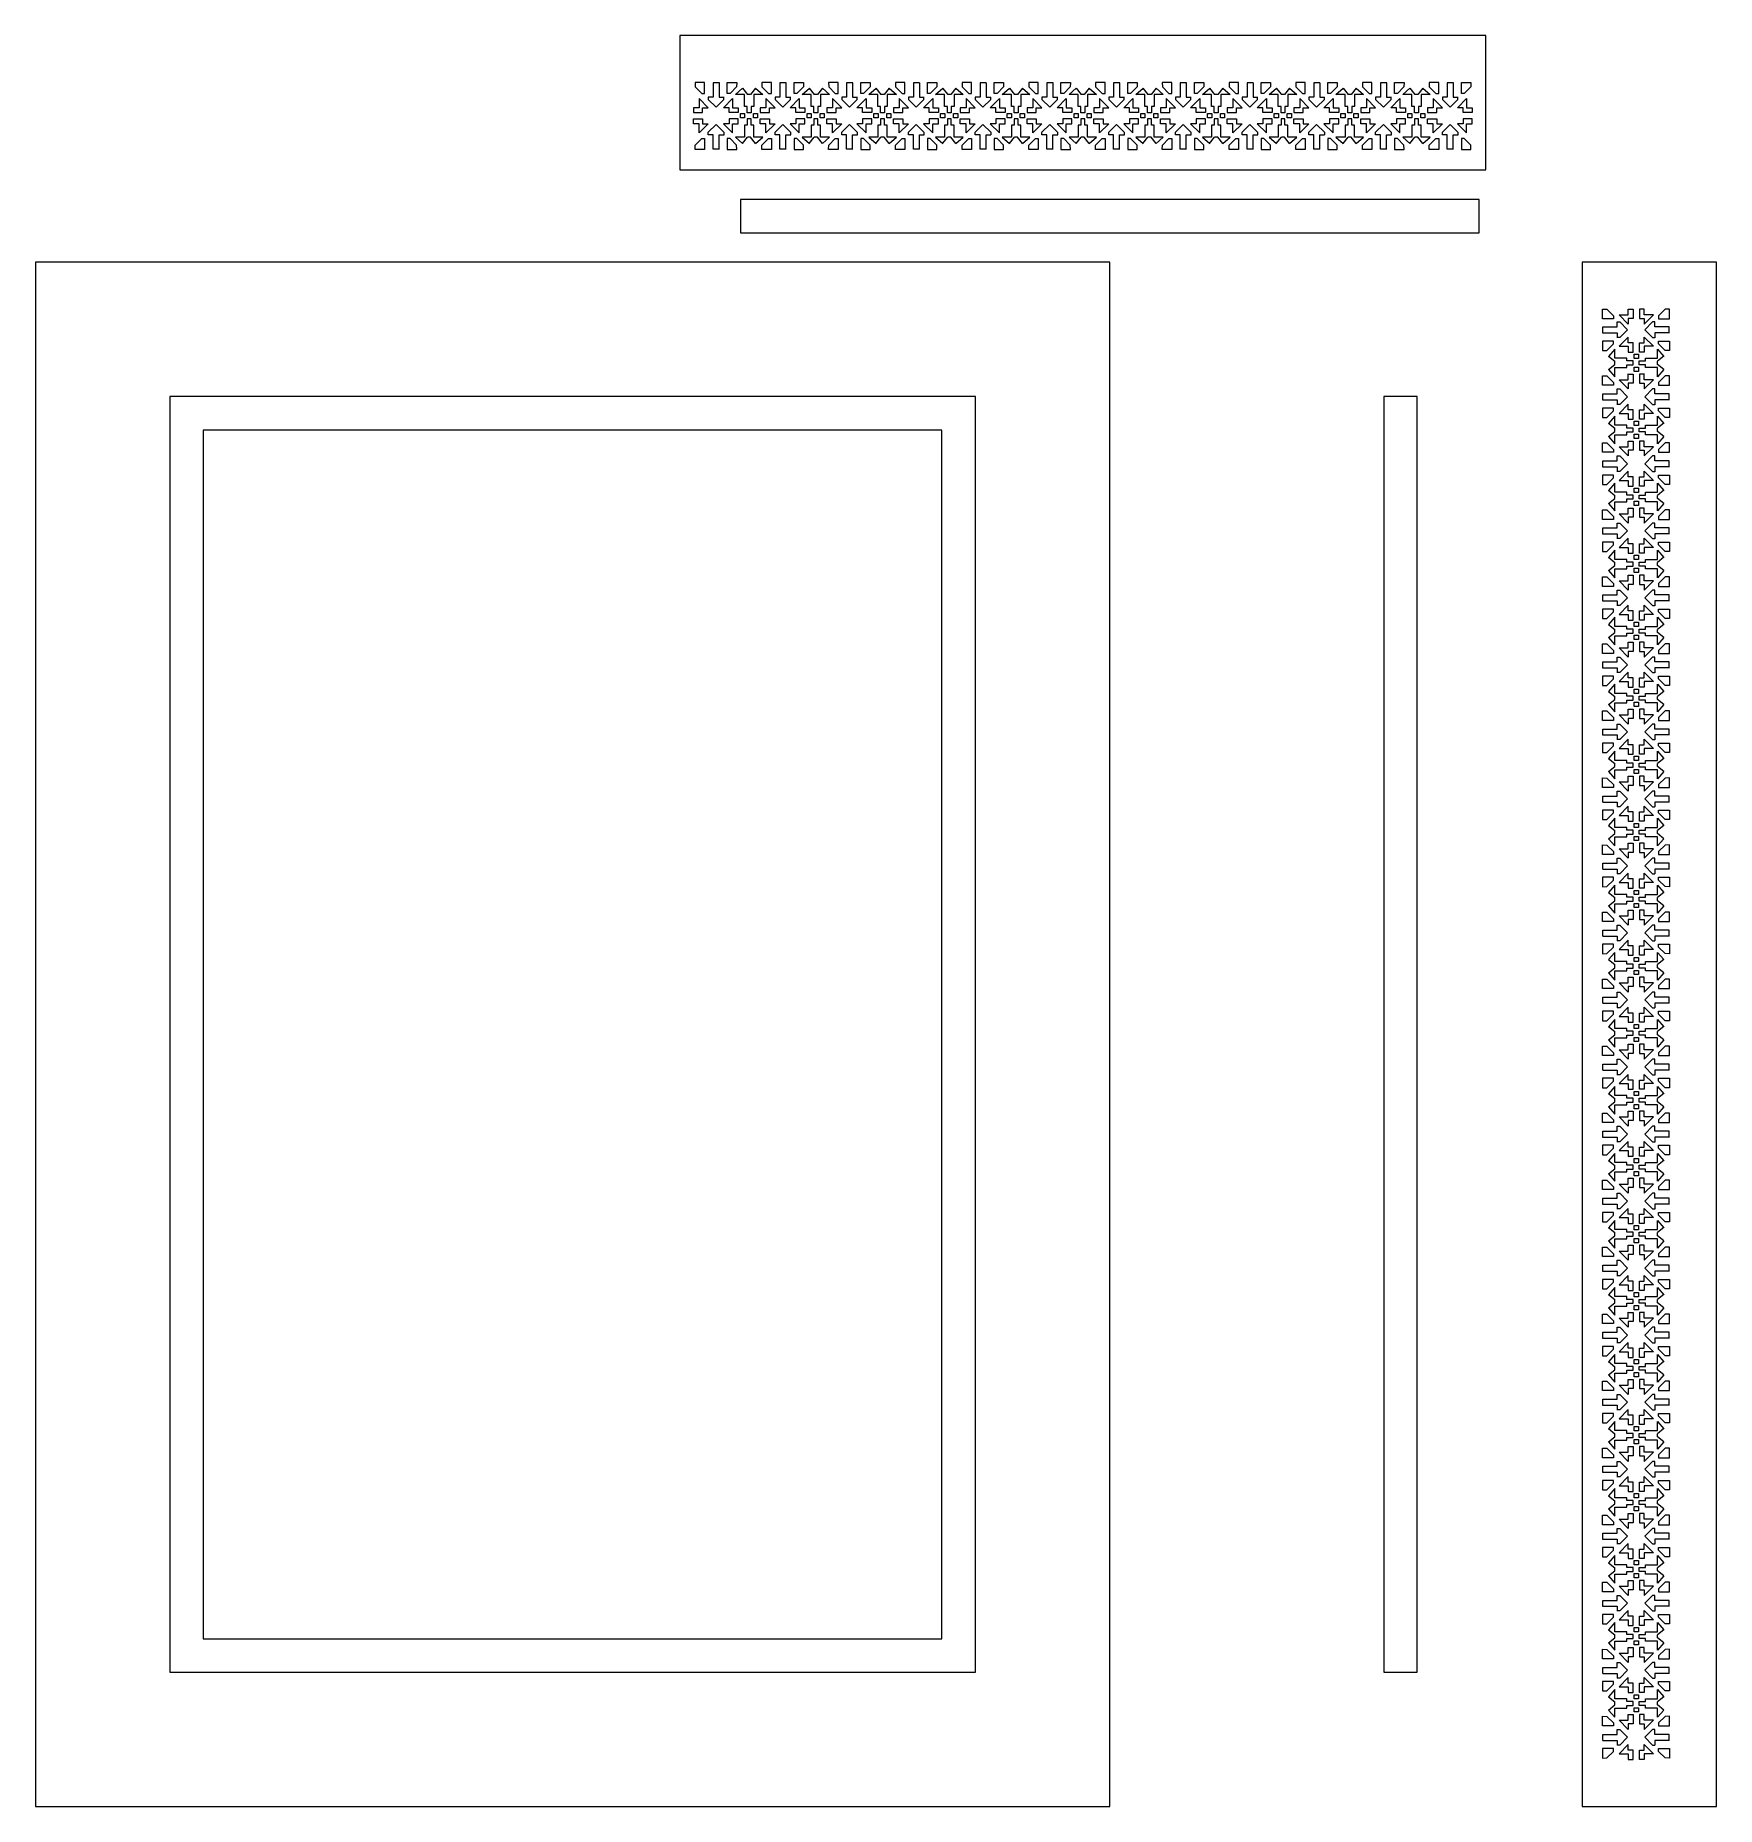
# Model space of a CAD drawing. Header units: millimetres. Extents: x -2078 to 426, y -513 to 2125.
import ezdxf

# ---------------------------------------------------------------- set-up
doc = ezdxf.new("R2010")
doc.units = ezdxf.units.MM
doc.header["$MEASUREMENT"] = 0
doc.layers.add('Katman 1', color=7, linetype='Continuous')

msp = doc.modelspace()

# ---------------------------------------------------------------- linework, layer by layer
at = {"layer": 'Katman 1', "color": 250, "lineweight": 20}
for points in [[(-1117.7285, 1924.8347), (82.2715, 1924.8347), (82.2715, 2124.8347), (-1117.7285, 2124.8347), (-1117.7285, 1924.8347)], [(-1027.5795, 1830.6776), (72.4205, 1830.6776), (72.4205, 1880.6776), (-1027.5795, 1880.6776), (-1027.5795, 1830.6776)], [(-2077.5107, -512.9141), (-477.5107, -512.9141), (-477.5107, 1787.0859), (-2077.5107, 1787.0859), (-2077.5107, -512.9141)], [(225.9945, -512.9141), (425.9945, -512.9141), (425.9945, 1787.0859), (225.9945, 1787.0859), (225.9945, -512.9141)], [(-1877.5107, -312.9141), (-677.5107, -312.9141), (-677.5107, 1587.0859), (-1877.5107, 1587.0859), (-1877.5107, -312.9141)], [(-69.7533, -312.9141), (-19.7533, -312.9141), (-19.7533, 1587.0859), (-69.7533, 1587.0859), (-69.7533, -312.9141)], [(-1827.5107, -262.9141), (-727.5107, -262.9141), (-727.5107, 1537.0859), (-1827.5107, 1537.0859), (-1827.5107, -262.9141)]]:
    msp.add_lwpolyline(points, close=True, dxfattribs=at)
for points, knots in [([(-1094.9402, 2048.2251), (-1094.9402, 2048.2251), (-1095.0138, 2054.8347), (-1095.0138, 2054.8347), (-1095.0138, 2054.8347), (-1080.959, 2054.8347), (-1080.959, 2054.8347), (-1080.959, 2054.8347), (-1080.959, 2038.2991), (-1080.959, 2038.2991), (-1080.959, 2038.2991), (-1085.1216, 2038.2991), (-1085.1216, 2038.2991), (-1085.1216, 2038.2991), (-1094.9402, 2048.2251), (-1094.9402, 2048.2251)], [0, 0, 0, 0, 0.2, 0.2, 0.2, 0.4, 0.4, 0.4, 0.6, 0.6, 0.6, 0.8, 0.8, 0.8, 1, 1, 1, 1]), ([(-1059.0554, 2054.333), (-1059.0554, 2054.333), (-1068.2067, 2054.333), (-1068.2067, 2054.333), (-1068.2067, 2054.333), (-1068.2067, 2033.0753), (-1068.2067, 2033.0753), (-1068.2067, 2033.0753), (-1075.5076, 2033.0753), (-1075.5076, 2033.0753), (-1075.5076, 2033.0753), (-1075.5076, 2029.4342), (-1075.5076, 2029.4342), (-1075.5076, 2029.4342), (-1063.9714, 2017.7718), (-1063.9714, 2017.7718), (-1063.9714, 2017.7718), (-1052.4356, 2029.4342), (-1052.4356, 2029.4342), (-1052.4356, 2029.4342), (-1052.4356, 2032.9769), (-1052.4356, 2032.9769)], [0, 0, 0, 0, 0.142857143, 0.142857143, 0.142857143, 0.285714286, 0.285714286, 0.285714286, 0.428571429, 0.428571429, 0.428571429, 0.571428571, 0.571428571, 0.571428571, 0.714285714, 0.714285714, 0.714285714, 0.857142857, 0.857142857, 0.857142857, 1, 1, 1, 1]), ([(-1059.343, 2054.333), (-1059.343, 2054.333), (-1059.343, 2032.9769), (-1059.343, 2032.9769), (-1059.343, 2032.9769), (-1052.0713, 2032.9769), (-1052.0713, 2032.9769)], [0, 0, 0, 0, 0.5, 0.5, 0.5, 1, 1, 1, 1]), ([(-1033.2575, 2048.2251), (-1033.2575, 2048.2251), (-1033.1839, 2054.8347), (-1033.1839, 2054.8347), (-1033.1839, 2054.8347), (-1047.2387, 2054.8347), (-1047.2387, 2054.8347), (-1047.2387, 2054.8347), (-1047.2387, 2038.2991), (-1047.2387, 2038.2991), (-1047.2387, 2038.2991), (-1043.0761, 2038.2991), (-1043.0761, 2038.2991), (-1043.0761, 2038.2991), (-1033.2575, 2048.2251), (-1033.2575, 2048.2251)], [0, 0, 0, 0, 0.2, 0.2, 0.2, 0.4, 0.4, 0.4, 0.6, 0.6, 0.6, 0.8, 0.8, 0.8, 1, 1, 1, 1]), ([(-1011.7488, 2009.6099), (-1011.7488, 2009.6099), (-1017.6138, 2009.6099), (-1017.6138, 2009.6099), (-1017.6138, 2009.6099), (-1017.6138, 2019.1993), (-1017.6138, 2019.1993), (-1017.6138, 2019.1993), (-1021.6539, 2019.1993), (-1021.6539, 2019.1993), (-1021.6539, 2019.1993), (-1021.6539, 2036.8154), (-1021.6539, 2036.8154), (-1021.6539, 2036.8154), (-1035.1954, 2036.8154), (-1035.1954, 2036.8154), (-1035.1954, 2036.8154), (-1024.3758, 2046.4025), (-1024.3758, 2046.4025)], [0, 0, 0, 0, 0.166666667, 0.166666667, 0.166666667, 0.333333333, 0.333333333, 0.333333333, 0.5, 0.5, 0.5, 0.666666667, 0.666666667, 0.666666667, 0.833333333, 0.833333333, 0.833333333, 1, 1, 1, 1]), ([(-1004.9867, 2046.4025), (-1004.9867, 2046.4025), (-1012.4514, 2036.6911), (-1012.4514, 2036.6911), (-1012.4514, 2036.6911), (-1017.161, 2036.6911), (-1017.161, 2036.6911)], [0, 0, 0, 0, 0.5, 0.5, 0.5, 1, 1, 1, 1]), ([(-1004.9867, 2046.4025), (-1004.9867, 2046.4025), (-994.1675, 2036.8154), (-994.1675, 2036.8154), (-994.1675, 2036.8154), (-1007.709, 2036.8154), (-1007.709, 2036.8154), (-1007.709, 2036.8154), (-1007.709, 2019.1993), (-1007.709, 2019.1993), (-1007.709, 2019.1993), (-1011.7488, 2019.1993), (-1011.7488, 2019.1993), (-1011.7488, 2019.1993), (-1011.7488, 2009.6099), (-1011.7488, 2009.6099)], [0, 0, 0, 0, 0.2, 0.2, 0.2, 0.4, 0.4, 0.4, 0.6, 0.6, 0.6, 0.8, 0.8, 0.8, 1, 1, 1, 1]), ([(-995.5634, 2048.2251), (-995.5634, 2048.2251), (-995.637, 2054.8347), (-995.637, 2054.8347), (-995.637, 2054.8347), (-981.5822, 2054.8347), (-981.5822, 2054.8347), (-981.5822, 2054.8347), (-981.5822, 2038.2991), (-981.5822, 2038.2991), (-981.5822, 2038.2991), (-985.7448, 2038.2991), (-985.7448, 2038.2991), (-985.7448, 2038.2991), (-995.5634, 2048.2251), (-995.5634, 2048.2251)], [0, 0, 0, 0, 0.2, 0.2, 0.2, 0.4, 0.4, 0.4, 0.6, 0.6, 0.6, 0.8, 0.8, 0.8, 1, 1, 1, 1]), ([(-959.6786, 2054.333), (-959.6786, 2054.333), (-968.8299, 2054.333), (-968.8299, 2054.333), (-968.8299, 2054.333), (-968.8299, 2033.0753), (-968.8299, 2033.0753), (-968.8299, 2033.0753), (-976.1308, 2033.0753), (-976.1308, 2033.0753), (-976.1308, 2033.0753), (-976.1308, 2029.4342), (-976.1308, 2029.4342), (-976.1308, 2029.4342), (-964.5946, 2017.7718), (-964.5946, 2017.7718), (-964.5946, 2017.7718), (-953.0588, 2029.4342), (-953.0588, 2029.4342), (-953.0588, 2029.4342), (-953.0588, 2032.9769), (-953.0588, 2032.9769)], [0, 0, 0, 0, 0.142857143, 0.142857143, 0.142857143, 0.285714286, 0.285714286, 0.285714286, 0.428571429, 0.428571429, 0.428571429, 0.571428571, 0.571428571, 0.571428571, 0.714285714, 0.714285714, 0.714285714, 0.857142857, 0.857142857, 0.857142857, 1, 1, 1, 1]), ([(-959.9663, 2054.333), (-959.9663, 2054.333), (-959.9663, 2032.9769), (-959.9663, 2032.9769), (-959.9663, 2032.9769), (-952.6945, 2032.9769), (-952.6945, 2032.9769)], [0, 0, 0, 0, 0.5, 0.5, 0.5, 1, 1, 1, 1]), ([(-933.8807, 2048.2251), (-933.8807, 2048.2251), (-933.8071, 2054.8347), (-933.8071, 2054.8347), (-933.8071, 2054.8347), (-947.8619, 2054.8347), (-947.8619, 2054.8347), (-947.8619, 2054.8347), (-947.8619, 2038.2991), (-947.8619, 2038.2991), (-947.8619, 2038.2991), (-943.6993, 2038.2991), (-943.6993, 2038.2991), (-943.6993, 2038.2991), (-933.8807, 2048.2251), (-933.8807, 2048.2251)], [0, 0, 0, 0, 0.2, 0.2, 0.2, 0.4, 0.4, 0.4, 0.6, 0.6, 0.6, 0.8, 0.8, 0.8, 1, 1, 1, 1]), ([(-912.372, 2009.6099), (-912.372, 2009.6099), (-918.237, 2009.6099), (-918.237, 2009.6099), (-918.237, 2009.6099), (-918.237, 2019.1993), (-918.237, 2019.1993), (-918.237, 2019.1993), (-922.2772, 2019.1993), (-922.2772, 2019.1993), (-922.2772, 2019.1993), (-922.2772, 2036.8154), (-922.2772, 2036.8154), (-922.2772, 2036.8154), (-935.8186, 2036.8154), (-935.8186, 2036.8154), (-935.8186, 2036.8154), (-924.999, 2046.4025), (-924.999, 2046.4025)], [0, 0, 0, 0, 0.166666667, 0.166666667, 0.166666667, 0.333333333, 0.333333333, 0.333333333, 0.5, 0.5, 0.5, 0.666666667, 0.666666667, 0.666666667, 0.833333333, 0.833333333, 0.833333333, 1, 1, 1, 1]), ([(-905.6099, 2046.4025), (-905.6099, 2046.4025), (-913.0746, 2036.6911), (-913.0746, 2036.6911), (-913.0746, 2036.6911), (-917.7843, 2036.6911), (-917.7843, 2036.6911)], [0, 0, 0, 0, 0.5, 0.5, 0.5, 1, 1, 1, 1]), ([(-905.6099, 2046.4025), (-905.6099, 2046.4025), (-894.7907, 2036.8154), (-894.7907, 2036.8154), (-894.7907, 2036.8154), (-908.3323, 2036.8154), (-908.3323, 2036.8154), (-908.3323, 2036.8154), (-908.3323, 2019.1993), (-908.3323, 2019.1993), (-908.3323, 2019.1993), (-912.372, 2019.1993), (-912.372, 2019.1993), (-912.372, 2019.1993), (-912.372, 2009.6099), (-912.372, 2009.6099)], [0, 0, 0, 0, 0.2, 0.2, 0.2, 0.4, 0.4, 0.4, 0.6, 0.6, 0.6, 0.8, 0.8, 0.8, 1, 1, 1, 1]), ([(-896.1866, 2048.2251), (-896.1866, 2048.2251), (-896.2603, 2054.8347), (-896.2603, 2054.8347), (-896.2603, 2054.8347), (-882.2054, 2054.8347), (-882.2054, 2054.8347), (-882.2054, 2054.8347), (-882.2054, 2038.2991), (-882.2054, 2038.2991), (-882.2054, 2038.2991), (-886.3681, 2038.2991), (-886.3681, 2038.2991), (-886.3681, 2038.2991), (-896.1866, 2048.2251), (-896.1866, 2048.2251)], [0, 0, 0, 0, 0.2, 0.2, 0.2, 0.4, 0.4, 0.4, 0.6, 0.6, 0.6, 0.8, 0.8, 0.8, 1, 1, 1, 1]), ([(-860.3019, 2054.333), (-860.3019, 2054.333), (-869.4532, 2054.333), (-869.4532, 2054.333), (-869.4532, 2054.333), (-869.4532, 2033.0753), (-869.4532, 2033.0753), (-869.4532, 2033.0753), (-876.7541, 2033.0753), (-876.7541, 2033.0753), (-876.7541, 2033.0753), (-876.7541, 2029.4342), (-876.7541, 2029.4342), (-876.7541, 2029.4342), (-865.2179, 2017.7718), (-865.2179, 2017.7718), (-865.2179, 2017.7718), (-853.6821, 2029.4342), (-853.6821, 2029.4342), (-853.6821, 2029.4342), (-853.6821, 2032.9769), (-853.6821, 2032.9769)], [0, 0, 0, 0, 0.142857143, 0.142857143, 0.142857143, 0.285714286, 0.285714286, 0.285714286, 0.428571429, 0.428571429, 0.428571429, 0.571428571, 0.571428571, 0.571428571, 0.714285714, 0.714285714, 0.714285714, 0.857142857, 0.857142857, 0.857142857, 1, 1, 1, 1]), ([(-860.5895, 2054.333), (-860.5895, 2054.333), (-860.5895, 2032.9769), (-860.5895, 2032.9769), (-860.5895, 2032.9769), (-853.3177, 2032.9769), (-853.3177, 2032.9769)], [0, 0, 0, 0, 0.5, 0.5, 0.5, 1, 1, 1, 1]), ([(-834.5039, 2048.2251), (-834.5039, 2048.2251), (-834.4303, 2054.8347), (-834.4303, 2054.8347), (-834.4303, 2054.8347), (-848.4851, 2054.8347), (-848.4851, 2054.8347), (-848.4851, 2054.8347), (-848.4851, 2038.2991), (-848.4851, 2038.2991), (-848.4851, 2038.2991), (-844.3225, 2038.2991), (-844.3225, 2038.2991), (-844.3225, 2038.2991), (-834.5039, 2048.2251), (-834.5039, 2048.2251)], [0, 0, 0, 0, 0.2, 0.2, 0.2, 0.4, 0.4, 0.4, 0.6, 0.6, 0.6, 0.8, 0.8, 0.8, 1, 1, 1, 1]), ([(-812.9952, 2009.6099), (-812.9952, 2009.6099), (-818.8602, 2009.6099), (-818.8602, 2009.6099), (-818.8602, 2009.6099), (-818.8602, 2019.1993), (-818.8602, 2019.1993), (-818.8602, 2019.1993), (-822.9004, 2019.1993), (-822.9004, 2019.1993), (-822.9004, 2019.1993), (-822.9004, 2036.8154), (-822.9004, 2036.8154), (-822.9004, 2036.8154), (-836.4418, 2036.8154), (-836.4418, 2036.8154), (-836.4418, 2036.8154), (-825.6222, 2046.4025), (-825.6222, 2046.4025)], [0, 0, 0, 0, 0.166666667, 0.166666667, 0.166666667, 0.333333333, 0.333333333, 0.333333333, 0.5, 0.5, 0.5, 0.666666667, 0.666666667, 0.666666667, 0.833333333, 0.833333333, 0.833333333, 1, 1, 1, 1]), ([(-806.2332, 2046.4025), (-806.2332, 2046.4025), (-813.6978, 2036.6911), (-813.6978, 2036.6911), (-813.6978, 2036.6911), (-818.4075, 2036.6911), (-818.4075, 2036.6911)], [0, 0, 0, 0, 0.5, 0.5, 0.5, 1, 1, 1, 1]), ([(-806.2332, 2046.4025), (-806.2332, 2046.4025), (-795.414, 2036.8154), (-795.414, 2036.8154), (-795.414, 2036.8154), (-808.9555, 2036.8154), (-808.9555, 2036.8154), (-808.9555, 2036.8154), (-808.9555, 2019.1993), (-808.9555, 2019.1993), (-808.9555, 2019.1993), (-812.9952, 2019.1993), (-812.9952, 2019.1993), (-812.9952, 2019.1993), (-812.9952, 2009.6099), (-812.9952, 2009.6099)], [0, 0, 0, 0, 0.2, 0.2, 0.2, 0.4, 0.4, 0.4, 0.6, 0.6, 0.6, 0.8, 0.8, 0.8, 1, 1, 1, 1]), ([(-796.8099, 2048.2251), (-796.8099, 2048.2251), (-796.8835, 2054.8347), (-796.8835, 2054.8347), (-796.8835, 2054.8347), (-782.8286, 2054.8347), (-782.8286, 2054.8347), (-782.8286, 2054.8347), (-782.8286, 2038.2991), (-782.8286, 2038.2991), (-782.8286, 2038.2991), (-786.9913, 2038.2991), (-786.9913, 2038.2991), (-786.9913, 2038.2991), (-796.8099, 2048.2251), (-796.8099, 2048.2251)], [0, 0, 0, 0, 0.2, 0.2, 0.2, 0.4, 0.4, 0.4, 0.6, 0.6, 0.6, 0.8, 0.8, 0.8, 1, 1, 1, 1]), ([(-760.9251, 2054.333), (-760.9251, 2054.333), (-770.0764, 2054.333), (-770.0764, 2054.333), (-770.0764, 2054.333), (-770.0764, 2033.0753), (-770.0764, 2033.0753), (-770.0764, 2033.0753), (-777.3773, 2033.0753), (-777.3773, 2033.0753), (-777.3773, 2033.0753), (-777.3773, 2029.4342), (-777.3773, 2029.4342), (-777.3773, 2029.4342), (-765.8411, 2017.7718), (-765.8411, 2017.7718), (-765.8411, 2017.7718), (-754.3053, 2029.4342), (-754.3053, 2029.4342), (-754.3053, 2029.4342), (-754.3053, 2032.9769), (-754.3053, 2032.9769)], [0, 0, 0, 0, 0.142857143, 0.142857143, 0.142857143, 0.285714286, 0.285714286, 0.285714286, 0.428571429, 0.428571429, 0.428571429, 0.571428571, 0.571428571, 0.571428571, 0.714285714, 0.714285714, 0.714285714, 0.857142857, 0.857142857, 0.857142857, 1, 1, 1, 1]), ([(-761.2127, 2054.333), (-761.2127, 2054.333), (-761.2127, 2032.9769), (-761.2127, 2032.9769), (-761.2127, 2032.9769), (-753.941, 2032.9769), (-753.941, 2032.9769)], [0, 0, 0, 0, 0.5, 0.5, 0.5, 1, 1, 1, 1]), ([(-735.1271, 2048.2251), (-735.1271, 2048.2251), (-735.0535, 2054.8347), (-735.0535, 2054.8347), (-735.0535, 2054.8347), (-749.1084, 2054.8347), (-749.1084, 2054.8347), (-749.1084, 2054.8347), (-749.1084, 2038.2991), (-749.1084, 2038.2991), (-749.1084, 2038.2991), (-744.9457, 2038.2991), (-744.9457, 2038.2991), (-744.9457, 2038.2991), (-735.1271, 2048.2251), (-735.1271, 2048.2251)], [0, 0, 0, 0, 0.2, 0.2, 0.2, 0.4, 0.4, 0.4, 0.6, 0.6, 0.6, 0.8, 0.8, 0.8, 1, 1, 1, 1]), ([(-713.6184, 2009.6099), (-713.6184, 2009.6099), (-719.4835, 2009.6099), (-719.4835, 2009.6099), (-719.4835, 2009.6099), (-719.4835, 2019.1993), (-719.4835, 2019.1993), (-719.4835, 2019.1993), (-723.5236, 2019.1993), (-723.5236, 2019.1993), (-723.5236, 2019.1993), (-723.5236, 2036.8154), (-723.5236, 2036.8154), (-723.5236, 2036.8154), (-737.0651, 2036.8154), (-737.0651, 2036.8154), (-737.0651, 2036.8154), (-726.2454, 2046.4025), (-726.2454, 2046.4025)], [0, 0, 0, 0, 0.166666667, 0.166666667, 0.166666667, 0.333333333, 0.333333333, 0.333333333, 0.5, 0.5, 0.5, 0.666666667, 0.666666667, 0.666666667, 0.833333333, 0.833333333, 0.833333333, 1, 1, 1, 1]), ([(-706.8564, 2046.4025), (-706.8564, 2046.4025), (-714.321, 2036.6911), (-714.321, 2036.6911), (-714.321, 2036.6911), (-719.0307, 2036.6911), (-719.0307, 2036.6911)], [0, 0, 0, 0, 0.5, 0.5, 0.5, 1, 1, 1, 1]), ([(-706.8564, 2046.4025), (-706.8564, 2046.4025), (-696.0372, 2036.8154), (-696.0372, 2036.8154), (-696.0372, 2036.8154), (-709.5787, 2036.8154), (-709.5787, 2036.8154), (-709.5787, 2036.8154), (-709.5787, 2019.1993), (-709.5787, 2019.1993), (-709.5787, 2019.1993), (-713.6184, 2019.1993), (-713.6184, 2019.1993), (-713.6184, 2019.1993), (-713.6184, 2009.6099), (-713.6184, 2009.6099)], [0, 0, 0, 0, 0.2, 0.2, 0.2, 0.4, 0.4, 0.4, 0.6, 0.6, 0.6, 0.8, 0.8, 0.8, 1, 1, 1, 1]), ([(-697.4331, 2048.2251), (-697.4331, 2048.2251), (-697.5067, 2054.8347), (-697.5067, 2054.8347), (-697.5067, 2054.8347), (-683.4519, 2054.8347), (-683.4519, 2054.8347), (-683.4519, 2054.8347), (-683.4519, 2038.2991), (-683.4519, 2038.2991), (-683.4519, 2038.2991), (-687.6145, 2038.2991), (-687.6145, 2038.2991), (-687.6145, 2038.2991), (-697.4331, 2048.2251), (-697.4331, 2048.2251)], [0, 0, 0, 0, 0.2, 0.2, 0.2, 0.4, 0.4, 0.4, 0.6, 0.6, 0.6, 0.8, 0.8, 0.8, 1, 1, 1, 1]), ([(-661.5483, 2054.333), (-661.5483, 2054.333), (-670.6996, 2054.333), (-670.6996, 2054.333), (-670.6996, 2054.333), (-670.6996, 2033.0753), (-670.6996, 2033.0753), (-670.6996, 2033.0753), (-678.0005, 2033.0753), (-678.0005, 2033.0753), (-678.0005, 2033.0753), (-678.0005, 2029.4342), (-678.0005, 2029.4342), (-678.0005, 2029.4342), (-666.4643, 2017.7718), (-666.4643, 2017.7718), (-666.4643, 2017.7718), (-654.9285, 2029.4342), (-654.9285, 2029.4342), (-654.9285, 2029.4342), (-654.9285, 2032.9769), (-654.9285, 2032.9769)], [0, 0, 0, 0, 0.142857143, 0.142857143, 0.142857143, 0.285714286, 0.285714286, 0.285714286, 0.428571429, 0.428571429, 0.428571429, 0.571428571, 0.571428571, 0.571428571, 0.714285714, 0.714285714, 0.714285714, 0.857142857, 0.857142857, 0.857142857, 1, 1, 1, 1]), ([(-661.8359, 2054.333), (-661.8359, 2054.333), (-661.8359, 2032.9769), (-661.8359, 2032.9769), (-661.8359, 2032.9769), (-654.5642, 2032.9769), (-654.5642, 2032.9769)], [0, 0, 0, 0, 0.5, 0.5, 0.5, 1, 1, 1, 1]), ([(-635.7504, 2048.2251), (-635.7504, 2048.2251), (-635.6768, 2054.8347), (-635.6768, 2054.8347), (-635.6768, 2054.8347), (-649.7316, 2054.8347), (-649.7316, 2054.8347), (-649.7316, 2054.8347), (-649.7316, 2038.2991), (-649.7316, 2038.2991), (-649.7316, 2038.2991), (-645.569, 2038.2991), (-645.569, 2038.2991), (-645.569, 2038.2991), (-635.7504, 2048.2251), (-635.7504, 2048.2251)], [0, 0, 0, 0, 0.2, 0.2, 0.2, 0.4, 0.4, 0.4, 0.6, 0.6, 0.6, 0.8, 0.8, 0.8, 1, 1, 1, 1]), ([(-614.2417, 2009.6099), (-614.2417, 2009.6099), (-620.1067, 2009.6099), (-620.1067, 2009.6099), (-620.1067, 2009.6099), (-620.1067, 2019.1993), (-620.1067, 2019.1993), (-620.1067, 2019.1993), (-624.1468, 2019.1993), (-624.1468, 2019.1993), (-624.1468, 2019.1993), (-624.1468, 2036.8154), (-624.1468, 2036.8154), (-624.1468, 2036.8154), (-637.6883, 2036.8154), (-637.6883, 2036.8154), (-637.6883, 2036.8154), (-626.8687, 2046.4025), (-626.8687, 2046.4025)], [0, 0, 0, 0, 0.166666667, 0.166666667, 0.166666667, 0.333333333, 0.333333333, 0.333333333, 0.5, 0.5, 0.5, 0.666666667, 0.666666667, 0.666666667, 0.833333333, 0.833333333, 0.833333333, 1, 1, 1, 1]), ([(-607.4796, 2046.4025), (-607.4796, 2046.4025), (-614.9443, 2036.6911), (-614.9443, 2036.6911), (-614.9443, 2036.6911), (-619.6539, 2036.6911), (-619.6539, 2036.6911)], [0, 0, 0, 0, 0.5, 0.5, 0.5, 1, 1, 1, 1]), ([(-607.4796, 2046.4025), (-607.4796, 2046.4025), (-596.6604, 2036.8154), (-596.6604, 2036.8154), (-596.6604, 2036.8154), (-610.2019, 2036.8154), (-610.2019, 2036.8154), (-610.2019, 2036.8154), (-610.2019, 2019.1993), (-610.2019, 2019.1993), (-610.2019, 2019.1993), (-614.2417, 2019.1993), (-614.2417, 2019.1993), (-614.2417, 2019.1993), (-614.2417, 2009.6099), (-614.2417, 2009.6099)], [0, 0, 0, 0, 0.2, 0.2, 0.2, 0.4, 0.4, 0.4, 0.6, 0.6, 0.6, 0.8, 0.8, 0.8, 1, 1, 1, 1]), ([(-598.0563, 2048.2251), (-598.0563, 2048.2251), (-598.1299, 2054.8347), (-598.1299, 2054.8347), (-598.1299, 2054.8347), (-584.0751, 2054.8347), (-584.0751, 2054.8347), (-584.0751, 2054.8347), (-584.0751, 2038.2991), (-584.0751, 2038.2991), (-584.0751, 2038.2991), (-588.2377, 2038.2991), (-588.2377, 2038.2991), (-588.2377, 2038.2991), (-598.0563, 2048.2251), (-598.0563, 2048.2251)], [0, 0, 0, 0, 0.2, 0.2, 0.2, 0.4, 0.4, 0.4, 0.6, 0.6, 0.6, 0.8, 0.8, 0.8, 1, 1, 1, 1]), ([(-562.1715, 2054.333), (-562.1715, 2054.333), (-571.3228, 2054.333), (-571.3228, 2054.333), (-571.3228, 2054.333), (-571.3228, 2033.0753), (-571.3228, 2033.0753), (-571.3228, 2033.0753), (-578.6237, 2033.0753), (-578.6237, 2033.0753), (-578.6237, 2033.0753), (-578.6237, 2029.4342), (-578.6237, 2029.4342), (-578.6237, 2029.4342), (-567.0875, 2017.7718), (-567.0875, 2017.7718), (-567.0875, 2017.7718), (-555.5517, 2029.4342), (-555.5517, 2029.4342), (-555.5517, 2029.4342), (-555.5517, 2032.9769), (-555.5517, 2032.9769)], [0, 0, 0, 0, 0.142857143, 0.142857143, 0.142857143, 0.285714286, 0.285714286, 0.285714286, 0.428571429, 0.428571429, 0.428571429, 0.571428571, 0.571428571, 0.571428571, 0.714285714, 0.714285714, 0.714285714, 0.857142857, 0.857142857, 0.857142857, 1, 1, 1, 1]), ([(-562.4592, 2054.333), (-562.4592, 2054.333), (-562.4592, 2032.9769), (-562.4592, 2032.9769), (-562.4592, 2032.9769), (-555.1874, 2032.9769), (-555.1874, 2032.9769)], [0, 0, 0, 0, 0.5, 0.5, 0.5, 1, 1, 1, 1]), ([(-536.3736, 2048.2251), (-536.3736, 2048.2251), (-536.3, 2054.8347), (-536.3, 2054.8347), (-536.3, 2054.8347), (-550.3548, 2054.8347), (-550.3548, 2054.8347), (-550.3548, 2054.8347), (-550.3548, 2038.2991), (-550.3548, 2038.2991), (-550.3548, 2038.2991), (-546.1922, 2038.2991), (-546.1922, 2038.2991), (-546.1922, 2038.2991), (-536.3736, 2048.2251), (-536.3736, 2048.2251)], [0, 0, 0, 0, 0.2, 0.2, 0.2, 0.4, 0.4, 0.4, 0.6, 0.6, 0.6, 0.8, 0.8, 0.8, 1, 1, 1, 1]), ([(-514.8649, 2009.6099), (-514.8649, 2009.6099), (-520.7299, 2009.6099), (-520.7299, 2009.6099), (-520.7299, 2009.6099), (-520.7299, 2019.1993), (-520.7299, 2019.1993), (-520.7299, 2019.1993), (-524.7701, 2019.1993), (-524.7701, 2019.1993), (-524.7701, 2019.1993), (-524.7701, 2036.8154), (-524.7701, 2036.8154), (-524.7701, 2036.8154), (-538.3115, 2036.8154), (-538.3115, 2036.8154), (-538.3115, 2036.8154), (-527.4919, 2046.4025), (-527.4919, 2046.4025)], [0, 0, 0, 0, 0.166666667, 0.166666667, 0.166666667, 0.333333333, 0.333333333, 0.333333333, 0.5, 0.5, 0.5, 0.666666667, 0.666666667, 0.666666667, 0.833333333, 0.833333333, 0.833333333, 1, 1, 1, 1]), ([(-508.1028, 2046.4025), (-508.1028, 2046.4025), (-515.5675, 2036.6911), (-515.5675, 2036.6911), (-515.5675, 2036.6911), (-520.2772, 2036.6911), (-520.2772, 2036.6911)], [0, 0, 0, 0, 0.5, 0.5, 0.5, 1, 1, 1, 1]), ([(-508.1028, 2046.4025), (-508.1028, 2046.4025), (-497.2836, 2036.8154), (-497.2836, 2036.8154), (-497.2836, 2036.8154), (-510.8252, 2036.8154), (-510.8252, 2036.8154), (-510.8252, 2036.8154), (-510.8252, 2019.1993), (-510.8252, 2019.1993), (-510.8252, 2019.1993), (-514.8649, 2019.1993), (-514.8649, 2019.1993), (-514.8649, 2019.1993), (-514.8649, 2009.6099), (-514.8649, 2009.6099)], [0, 0, 0, 0, 0.2, 0.2, 0.2, 0.4, 0.4, 0.4, 0.6, 0.6, 0.6, 0.8, 0.8, 0.8, 1, 1, 1, 1]), ([(-498.6795, 2048.2251), (-498.6795, 2048.2251), (-498.7532, 2054.8347), (-498.7532, 2054.8347), (-498.7532, 2054.8347), (-484.6983, 2054.8347), (-484.6983, 2054.8347), (-484.6983, 2054.8347), (-484.6983, 2038.2991), (-484.6983, 2038.2991), (-484.6983, 2038.2991), (-488.861, 2038.2991), (-488.861, 2038.2991), (-488.861, 2038.2991), (-498.6795, 2048.2251), (-498.6795, 2048.2251)], [0, 0, 0, 0, 0.2, 0.2, 0.2, 0.4, 0.4, 0.4, 0.6, 0.6, 0.6, 0.8, 0.8, 0.8, 1, 1, 1, 1]), ([(-462.7948, 2054.333), (-462.7948, 2054.333), (-471.9461, 2054.333), (-471.9461, 2054.333), (-471.9461, 2054.333), (-471.9461, 2033.0753), (-471.9461, 2033.0753), (-471.9461, 2033.0753), (-479.247, 2033.0753), (-479.247, 2033.0753), (-479.247, 2033.0753), (-479.247, 2029.4342), (-479.247, 2029.4342), (-479.247, 2029.4342), (-467.7108, 2017.7718), (-467.7108, 2017.7718), (-467.7108, 2017.7718), (-456.175, 2029.4342), (-456.175, 2029.4342), (-456.175, 2029.4342), (-456.175, 2032.9769), (-456.175, 2032.9769)], [0, 0, 0, 0, 0.142857143, 0.142857143, 0.142857143, 0.285714286, 0.285714286, 0.285714286, 0.428571429, 0.428571429, 0.428571429, 0.571428571, 0.571428571, 0.571428571, 0.714285714, 0.714285714, 0.714285714, 0.857142857, 0.857142857, 0.857142857, 1, 1, 1, 1]), ([(-463.0824, 2054.333), (-463.0824, 2054.333), (-463.0824, 2032.9769), (-463.0824, 2032.9769), (-463.0824, 2032.9769), (-455.8106, 2032.9769), (-455.8106, 2032.9769)], [0, 0, 0, 0, 0.5, 0.5, 0.5, 1, 1, 1, 1]), ([(-436.9968, 2048.2251), (-436.9968, 2048.2251), (-436.9232, 2054.8347), (-436.9232, 2054.8347), (-436.9232, 2054.8347), (-450.978, 2054.8347), (-450.978, 2054.8347), (-450.978, 2054.8347), (-450.978, 2038.2991), (-450.978, 2038.2991), (-450.978, 2038.2991), (-446.8154, 2038.2991), (-446.8154, 2038.2991), (-446.8154, 2038.2991), (-436.9968, 2048.2251), (-436.9968, 2048.2251)], [0, 0, 0, 0, 0.2, 0.2, 0.2, 0.4, 0.4, 0.4, 0.6, 0.6, 0.6, 0.8, 0.8, 0.8, 1, 1, 1, 1]), ([(-415.4881, 2009.6099), (-415.4881, 2009.6099), (-421.3531, 2009.6099), (-421.3531, 2009.6099), (-421.3531, 2009.6099), (-421.3531, 2019.1993), (-421.3531, 2019.1993), (-421.3531, 2019.1993), (-425.3933, 2019.1993), (-425.3933, 2019.1993), (-425.3933, 2019.1993), (-425.3933, 2036.8154), (-425.3933, 2036.8154), (-425.3933, 2036.8154), (-438.9347, 2036.8154), (-438.9347, 2036.8154), (-438.9347, 2036.8154), (-428.1151, 2046.4025), (-428.1151, 2046.4025)], [0, 0, 0, 0, 0.166666667, 0.166666667, 0.166666667, 0.333333333, 0.333333333, 0.333333333, 0.5, 0.5, 0.5, 0.666666667, 0.666666667, 0.666666667, 0.833333333, 0.833333333, 0.833333333, 1, 1, 1, 1]), ([(-408.7261, 2046.4025), (-408.7261, 2046.4025), (-416.1907, 2036.6911), (-416.1907, 2036.6911), (-416.1907, 2036.6911), (-420.9004, 2036.6911), (-420.9004, 2036.6911)], [0, 0, 0, 0, 0.5, 0.5, 0.5, 1, 1, 1, 1]), ([(-408.7261, 2046.4025), (-408.7261, 2046.4025), (-397.9069, 2036.8154), (-397.9069, 2036.8154), (-397.9069, 2036.8154), (-411.4484, 2036.8154), (-411.4484, 2036.8154), (-411.4484, 2036.8154), (-411.4484, 2019.1993), (-411.4484, 2019.1993), (-411.4484, 2019.1993), (-415.4881, 2019.1993), (-415.4881, 2019.1993), (-415.4881, 2019.1993), (-415.4881, 2009.6099), (-415.4881, 2009.6099)], [0, 0, 0, 0, 0.2, 0.2, 0.2, 0.4, 0.4, 0.4, 0.6, 0.6, 0.6, 0.8, 0.8, 0.8, 1, 1, 1, 1]), ([(-399.3028, 2048.2251), (-399.3028, 2048.2251), (-399.3764, 2054.8347), (-399.3764, 2054.8347), (-399.3764, 2054.8347), (-385.3215, 2054.8347), (-385.3215, 2054.8347), (-385.3215, 2054.8347), (-385.3215, 2038.2991), (-385.3215, 2038.2991), (-385.3215, 2038.2991), (-389.4842, 2038.2991), (-389.4842, 2038.2991), (-389.4842, 2038.2991), (-399.3028, 2048.2251), (-399.3028, 2048.2251)], [0, 0, 0, 0, 0.2, 0.2, 0.2, 0.4, 0.4, 0.4, 0.6, 0.6, 0.6, 0.8, 0.8, 0.8, 1, 1, 1, 1]), ([(-363.418, 2054.333), (-363.418, 2054.333), (-372.5693, 2054.333), (-372.5693, 2054.333), (-372.5693, 2054.333), (-372.5693, 2033.0753), (-372.5693, 2033.0753), (-372.5693, 2033.0753), (-379.8702, 2033.0753), (-379.8702, 2033.0753), (-379.8702, 2033.0753), (-379.8702, 2029.4342), (-379.8702, 2029.4342), (-379.8702, 2029.4342), (-368.334, 2017.7718), (-368.334, 2017.7718), (-368.334, 2017.7718), (-356.7982, 2029.4342), (-356.7982, 2029.4342), (-356.7982, 2029.4342), (-356.7982, 2032.9769), (-356.7982, 2032.9769)], [0, 0, 0, 0, 0.142857143, 0.142857143, 0.142857143, 0.285714286, 0.285714286, 0.285714286, 0.428571429, 0.428571429, 0.428571429, 0.571428571, 0.571428571, 0.571428571, 0.714285714, 0.714285714, 0.714285714, 0.857142857, 0.857142857, 0.857142857, 1, 1, 1, 1]), ([(-363.7056, 2054.333), (-363.7056, 2054.333), (-363.7056, 2032.9769), (-363.7056, 2032.9769), (-363.7056, 2032.9769), (-356.4339, 2032.9769), (-356.4339, 2032.9769)], [0, 0, 0, 0, 0.5, 0.5, 0.5, 1, 1, 1, 1]), ([(-337.62, 2048.2251), (-337.62, 2048.2251), (-337.5464, 2054.8347), (-337.5464, 2054.8347), (-337.5464, 2054.8347), (-351.6013, 2054.8347), (-351.6013, 2054.8347), (-351.6013, 2054.8347), (-351.6013, 2038.2991), (-351.6013, 2038.2991), (-351.6013, 2038.2991), (-347.4386, 2038.2991), (-347.4386, 2038.2991), (-347.4386, 2038.2991), (-337.62, 2048.2251), (-337.62, 2048.2251)], [0, 0, 0, 0, 0.2, 0.2, 0.2, 0.4, 0.4, 0.4, 0.6, 0.6, 0.6, 0.8, 0.8, 0.8, 1, 1, 1, 1]), ([(-316.1113, 2009.6099), (-316.1113, 2009.6099), (-321.9764, 2009.6099), (-321.9764, 2009.6099), (-321.9764, 2009.6099), (-321.9764, 2019.1993), (-321.9764, 2019.1993), (-321.9764, 2019.1993), (-326.0165, 2019.1993), (-326.0165, 2019.1993), (-326.0165, 2019.1993), (-326.0165, 2036.8154), (-326.0165, 2036.8154), (-326.0165, 2036.8154), (-339.558, 2036.8154), (-339.558, 2036.8154), (-339.558, 2036.8154), (-328.7383, 2046.4025), (-328.7383, 2046.4025)], [0, 0, 0, 0, 0.166666667, 0.166666667, 0.166666667, 0.333333333, 0.333333333, 0.333333333, 0.5, 0.5, 0.5, 0.666666667, 0.666666667, 0.666666667, 0.833333333, 0.833333333, 0.833333333, 1, 1, 1, 1]), ([(-309.3493, 2046.4025), (-309.3493, 2046.4025), (-316.8139, 2036.6911), (-316.8139, 2036.6911), (-316.8139, 2036.6911), (-321.5236, 2036.6911), (-321.5236, 2036.6911)], [0, 0, 0, 0, 0.5, 0.5, 0.5, 1, 1, 1, 1]), ([(-309.3493, 2046.4025), (-309.3493, 2046.4025), (-298.5301, 2036.8154), (-298.5301, 2036.8154), (-298.5301, 2036.8154), (-312.0716, 2036.8154), (-312.0716, 2036.8154), (-312.0716, 2036.8154), (-312.0716, 2019.1993), (-312.0716, 2019.1993), (-312.0716, 2019.1993), (-316.1113, 2019.1993), (-316.1113, 2019.1993), (-316.1113, 2019.1993), (-316.1113, 2009.6099), (-316.1113, 2009.6099)], [0, 0, 0, 0, 0.2, 0.2, 0.2, 0.4, 0.4, 0.4, 0.6, 0.6, 0.6, 0.8, 0.8, 0.8, 1, 1, 1, 1]), ([(-299.926, 2048.2251), (-299.926, 2048.2251), (-299.9996, 2054.8347), (-299.9996, 2054.8347), (-299.9996, 2054.8347), (-285.9448, 2054.8347), (-285.9448, 2054.8347), (-285.9448, 2054.8347), (-285.9448, 2038.2991), (-285.9448, 2038.2991), (-285.9448, 2038.2991), (-290.1074, 2038.2991), (-290.1074, 2038.2991), (-290.1074, 2038.2991), (-299.926, 2048.2251), (-299.926, 2048.2251)], [0, 0, 0, 0, 0.2, 0.2, 0.2, 0.4, 0.4, 0.4, 0.6, 0.6, 0.6, 0.8, 0.8, 0.8, 1, 1, 1, 1]), ([(-264.0412, 2054.333), (-264.0412, 2054.333), (-273.1925, 2054.333), (-273.1925, 2054.333), (-273.1925, 2054.333), (-273.1925, 2033.0753), (-273.1925, 2033.0753), (-273.1925, 2033.0753), (-280.4934, 2033.0753), (-280.4934, 2033.0753), (-280.4934, 2033.0753), (-280.4934, 2029.4342), (-280.4934, 2029.4342), (-280.4934, 2029.4342), (-268.9572, 2017.7718), (-268.9572, 2017.7718), (-268.9572, 2017.7718), (-257.4214, 2029.4342), (-257.4214, 2029.4342), (-257.4214, 2029.4342), (-257.4214, 2032.9769), (-257.4214, 2032.9769)], [0, 0, 0, 0, 0.142857143, 0.142857143, 0.142857143, 0.285714286, 0.285714286, 0.285714286, 0.428571429, 0.428571429, 0.428571429, 0.571428571, 0.571428571, 0.571428571, 0.714285714, 0.714285714, 0.714285714, 0.857142857, 0.857142857, 0.857142857, 1, 1, 1, 1]), ([(-264.3288, 2054.333), (-264.3288, 2054.333), (-264.3288, 2032.9769), (-264.3288, 2032.9769), (-264.3288, 2032.9769), (-257.0571, 2032.9769), (-257.0571, 2032.9769)], [0, 0, 0, 0, 0.5, 0.5, 0.5, 1, 1, 1, 1]), ([(-238.2433, 2048.2251), (-238.2433, 2048.2251), (-238.1697, 2054.8347), (-238.1697, 2054.8347), (-238.1697, 2054.8347), (-252.2245, 2054.8347), (-252.2245, 2054.8347), (-252.2245, 2054.8347), (-252.2245, 2038.2991), (-252.2245, 2038.2991), (-252.2245, 2038.2991), (-248.0618, 2038.2991), (-248.0618, 2038.2991), (-248.0618, 2038.2991), (-238.2433, 2048.2251), (-238.2433, 2048.2251)], [0, 0, 0, 0, 0.2, 0.2, 0.2, 0.4, 0.4, 0.4, 0.6, 0.6, 0.6, 0.8, 0.8, 0.8, 1, 1, 1, 1]), ([(-216.7346, 2009.6099), (-216.7346, 2009.6099), (-222.5996, 2009.6099), (-222.5996, 2009.6099), (-222.5996, 2009.6099), (-222.5996, 2019.1993), (-222.5996, 2019.1993), (-222.5996, 2019.1993), (-226.6397, 2019.1993), (-226.6397, 2019.1993), (-226.6397, 2019.1993), (-226.6397, 2036.8154), (-226.6397, 2036.8154), (-226.6397, 2036.8154), (-240.1812, 2036.8154), (-240.1812, 2036.8154), (-240.1812, 2036.8154), (-229.3616, 2046.4025), (-229.3616, 2046.4025)], [0, 0, 0, 0, 0.166666667, 0.166666667, 0.166666667, 0.333333333, 0.333333333, 0.333333333, 0.5, 0.5, 0.5, 0.666666667, 0.666666667, 0.666666667, 0.833333333, 0.833333333, 0.833333333, 1, 1, 1, 1]), ([(-209.9725, 2046.4025), (-209.9725, 2046.4025), (-217.4372, 2036.6911), (-217.4372, 2036.6911), (-217.4372, 2036.6911), (-222.1468, 2036.6911), (-222.1468, 2036.6911)], [0, 0, 0, 0, 0.5, 0.5, 0.5, 1, 1, 1, 1]), ([(-209.9725, 2046.4025), (-209.9725, 2046.4025), (-199.1533, 2036.8154), (-199.1533, 2036.8154), (-199.1533, 2036.8154), (-212.6948, 2036.8154), (-212.6948, 2036.8154), (-212.6948, 2036.8154), (-212.6948, 2019.1993), (-212.6948, 2019.1993), (-212.6948, 2019.1993), (-216.7346, 2019.1993), (-216.7346, 2019.1993), (-216.7346, 2019.1993), (-216.7346, 2009.6099), (-216.7346, 2009.6099)], [0, 0, 0, 0, 0.2, 0.2, 0.2, 0.4, 0.4, 0.4, 0.6, 0.6, 0.6, 0.8, 0.8, 0.8, 1, 1, 1, 1]), ([(-200.5492, 2048.2251), (-200.5492, 2048.2251), (-200.6228, 2054.8347), (-200.6228, 2054.8347), (-200.6228, 2054.8347), (-186.568, 2054.8347), (-186.568, 2054.8347), (-186.568, 2054.8347), (-186.568, 2038.2991), (-186.568, 2038.2991), (-186.568, 2038.2991), (-190.7306, 2038.2991), (-190.7306, 2038.2991), (-190.7306, 2038.2991), (-200.5492, 2048.2251), (-200.5492, 2048.2251)], [0, 0, 0, 0, 0.2, 0.2, 0.2, 0.4, 0.4, 0.4, 0.6, 0.6, 0.6, 0.8, 0.8, 0.8, 1, 1, 1, 1]), ([(-164.6644, 2054.333), (-164.6644, 2054.333), (-173.8157, 2054.333), (-173.8157, 2054.333), (-173.8157, 2054.333), (-173.8157, 2033.0753), (-173.8157, 2033.0753), (-173.8157, 2033.0753), (-181.1166, 2033.0753), (-181.1166, 2033.0753), (-181.1166, 2033.0753), (-181.1166, 2029.4342), (-181.1166, 2029.4342), (-181.1166, 2029.4342), (-169.5804, 2017.7718), (-169.5804, 2017.7718), (-169.5804, 2017.7718), (-158.0446, 2029.4342), (-158.0446, 2029.4342), (-158.0446, 2029.4342), (-158.0446, 2032.9769), (-158.0446, 2032.9769)], [0, 0, 0, 0, 0.142857143, 0.142857143, 0.142857143, 0.285714286, 0.285714286, 0.285714286, 0.428571429, 0.428571429, 0.428571429, 0.571428571, 0.571428571, 0.571428571, 0.714285714, 0.714285714, 0.714285714, 0.857142857, 0.857142857, 0.857142857, 1, 1, 1, 1]), ([(-164.9521, 2054.333), (-164.9521, 2054.333), (-164.9521, 2032.9769), (-164.9521, 2032.9769), (-164.9521, 2032.9769), (-157.6803, 2032.9769), (-157.6803, 2032.9769)], [0, 0, 0, 0, 0.5, 0.5, 0.5, 1, 1, 1, 1]), ([(-138.8665, 2048.2251), (-138.8665, 2048.2251), (-138.7929, 2054.8347), (-138.7929, 2054.8347), (-138.7929, 2054.8347), (-152.8477, 2054.8347), (-152.8477, 2054.8347), (-152.8477, 2054.8347), (-152.8477, 2038.2991), (-152.8477, 2038.2991), (-152.8477, 2038.2991), (-148.6851, 2038.2991), (-148.6851, 2038.2991), (-148.6851, 2038.2991), (-138.8665, 2048.2251), (-138.8665, 2048.2251)], [0, 0, 0, 0, 0.2, 0.2, 0.2, 0.4, 0.4, 0.4, 0.6, 0.6, 0.6, 0.8, 0.8, 0.8, 1, 1, 1, 1]), ([(-117.3578, 2009.6099), (-117.3578, 2009.6099), (-123.2228, 2009.6099), (-123.2228, 2009.6099), (-123.2228, 2009.6099), (-123.2228, 2019.1993), (-123.2228, 2019.1993), (-123.2228, 2019.1993), (-127.263, 2019.1993), (-127.263, 2019.1993), (-127.263, 2019.1993), (-127.263, 2036.8154), (-127.263, 2036.8154), (-127.263, 2036.8154), (-140.8044, 2036.8154), (-140.8044, 2036.8154), (-140.8044, 2036.8154), (-129.9848, 2046.4025), (-129.9848, 2046.4025)], [0, 0, 0, 0, 0.166666667, 0.166666667, 0.166666667, 0.333333333, 0.333333333, 0.333333333, 0.5, 0.5, 0.5, 0.666666667, 0.666666667, 0.666666667, 0.833333333, 0.833333333, 0.833333333, 1, 1, 1, 1]), ([(-110.5957, 2046.4025), (-110.5957, 2046.4025), (-118.0604, 2036.6911), (-118.0604, 2036.6911), (-118.0604, 2036.6911), (-122.7701, 2036.6911), (-122.7701, 2036.6911)], [0, 0, 0, 0, 0.5, 0.5, 0.5, 1, 1, 1, 1]), ([(-110.5957, 2046.4025), (-110.5957, 2046.4025), (-99.7765, 2036.8154), (-99.7765, 2036.8154), (-99.7765, 2036.8154), (-113.3181, 2036.8154), (-113.3181, 2036.8154), (-113.3181, 2036.8154), (-113.3181, 2019.1993), (-113.3181, 2019.1993), (-113.3181, 2019.1993), (-117.3578, 2019.1993), (-117.3578, 2019.1993), (-117.3578, 2019.1993), (-117.3578, 2009.6099), (-117.3578, 2009.6099)], [0, 0, 0, 0, 0.2, 0.2, 0.2, 0.4, 0.4, 0.4, 0.6, 0.6, 0.6, 0.8, 0.8, 0.8, 1, 1, 1, 1]), ([(-101.1724, 2048.2251), (-101.1724, 2048.2251), (-101.246, 2054.8347), (-101.246, 2054.8347), (-101.246, 2054.8347), (-87.1912, 2054.8347), (-87.1912, 2054.8347), (-87.1912, 2054.8347), (-87.1912, 2038.2991), (-87.1912, 2038.2991), (-87.1912, 2038.2991), (-91.3539, 2038.2991), (-91.3539, 2038.2991), (-91.3539, 2038.2991), (-101.1724, 2048.2251), (-101.1724, 2048.2251)], [0, 0, 0, 0, 0.2, 0.2, 0.2, 0.4, 0.4, 0.4, 0.6, 0.6, 0.6, 0.8, 0.8, 0.8, 1, 1, 1, 1]), ([(-65.2877, 2054.333), (-65.2877, 2054.333), (-74.439, 2054.333), (-74.439, 2054.333), (-74.439, 2054.333), (-74.439, 2033.0753), (-74.439, 2033.0753), (-74.439, 2033.0753), (-81.7399, 2033.0753), (-81.7399, 2033.0753), (-81.7399, 2033.0753), (-81.7399, 2029.4342), (-81.7399, 2029.4342), (-81.7399, 2029.4342), (-70.2037, 2017.7718), (-70.2037, 2017.7718), (-70.2037, 2017.7718), (-58.6679, 2029.4342), (-58.6679, 2029.4342), (-58.6679, 2029.4342), (-58.6679, 2032.9769), (-58.6679, 2032.9769)], [0, 0, 0, 0, 0.142857143, 0.142857143, 0.142857143, 0.285714286, 0.285714286, 0.285714286, 0.428571429, 0.428571429, 0.428571429, 0.571428571, 0.571428571, 0.571428571, 0.714285714, 0.714285714, 0.714285714, 0.857142857, 0.857142857, 0.857142857, 1, 1, 1, 1]), ([(-65.5753, 2054.333), (-65.5753, 2054.333), (-65.5753, 2032.9769), (-65.5753, 2032.9769), (-65.5753, 2032.9769), (-58.3035, 2032.9769), (-58.3035, 2032.9769)], [0, 0, 0, 0, 0.5, 0.5, 0.5, 1, 1, 1, 1]), ([(-39.4897, 2048.2251), (-39.4897, 2048.2251), (-39.4161, 2054.8347), (-39.4161, 2054.8347), (-39.4161, 2054.8347), (-53.4709, 2054.8347), (-53.4709, 2054.8347), (-53.4709, 2054.8347), (-53.4709, 2038.2991), (-53.4709, 2038.2991), (-53.4709, 2038.2991), (-49.3083, 2038.2991), (-49.3083, 2038.2991), (-49.3083, 2038.2991), (-39.4897, 2048.2251), (-39.4897, 2048.2251)], [0, 0, 0, 0, 0.2, 0.2, 0.2, 0.4, 0.4, 0.4, 0.6, 0.6, 0.6, 0.8, 0.8, 0.8, 1, 1, 1, 1]), ([(-17.981, 2009.6099), (-17.981, 2009.6099), (-23.846, 2009.6099), (-23.846, 2009.6099), (-23.846, 2009.6099), (-23.846, 2019.1993), (-23.846, 2019.1993), (-23.846, 2019.1993), (-27.8862, 2019.1993), (-27.8862, 2019.1993), (-27.8862, 2019.1993), (-27.8862, 2036.8154), (-27.8862, 2036.8154), (-27.8862, 2036.8154), (-41.4276, 2036.8154), (-41.4276, 2036.8154), (-41.4276, 2036.8154), (-30.608, 2046.4025), (-30.608, 2046.4025)], [0, 0, 0, 0, 0.166666667, 0.166666667, 0.166666667, 0.333333333, 0.333333333, 0.333333333, 0.5, 0.5, 0.5, 0.666666667, 0.666666667, 0.666666667, 0.833333333, 0.833333333, 0.833333333, 1, 1, 1, 1]), ([(-11.219, 2046.4025), (-11.219, 2046.4025), (-18.6836, 2036.6911), (-18.6836, 2036.6911), (-18.6836, 2036.6911), (-23.3933, 2036.6911), (-23.3933, 2036.6911)], [0, 0, 0, 0, 0.5, 0.5, 0.5, 1, 1, 1, 1]), ([(-11.219, 2046.4025), (-11.219, 2046.4025), (-0.3998, 2036.8154), (-0.3998, 2036.8154), (-0.3998, 2036.8154), (-13.9413, 2036.8154), (-13.9413, 2036.8154), (-13.9413, 2036.8154), (-13.9413, 2019.1993), (-13.9413, 2019.1993), (-13.9413, 2019.1993), (-17.981, 2019.1993), (-17.981, 2019.1993), (-17.981, 2019.1993), (-17.981, 2009.6099), (-17.981, 2009.6099)], [0, 0, 0, 0, 0.2, 0.2, 0.2, 0.4, 0.4, 0.4, 0.6, 0.6, 0.6, 0.8, 0.8, 0.8, 1, 1, 1, 1]), ([(-1.7957, 2048.2251), (-1.7957, 2048.2251), (-1.8693, 2054.8347), (-1.8693, 2054.8347), (-1.8693, 2054.8347), (12.1856, 2054.8347), (12.1856, 2054.8347), (12.1856, 2054.8347), (12.1856, 2038.2991), (12.1856, 2038.2991), (12.1856, 2038.2991), (8.0229, 2038.2991), (8.0229, 2038.2991), (8.0229, 2038.2991), (-1.7957, 2048.2251), (-1.7957, 2048.2251)], [0, 0, 0, 0, 0.2, 0.2, 0.2, 0.4, 0.4, 0.4, 0.6, 0.6, 0.6, 0.8, 0.8, 0.8, 1, 1, 1, 1]), ([(34.0891, 2054.333), (34.0891, 2054.333), (24.9378, 2054.333), (24.9378, 2054.333), (24.9378, 2054.333), (24.9378, 2033.0753), (24.9378, 2033.0753), (24.9378, 2033.0753), (17.6369, 2033.0753), (17.6369, 2033.0753), (17.6369, 2033.0753), (17.6369, 2029.4342), (17.6369, 2029.4342), (17.6369, 2029.4342), (29.1731, 2017.7718), (29.1731, 2017.7718), (29.1731, 2017.7718), (40.7089, 2029.4342), (40.7089, 2029.4342), (40.7089, 2029.4342), (40.7089, 2032.9769), (40.7089, 2032.9769)], [0, 0, 0, 0, 0.142857143, 0.142857143, 0.142857143, 0.285714286, 0.285714286, 0.285714286, 0.428571429, 0.428571429, 0.428571429, 0.571428571, 0.571428571, 0.571428571, 0.714285714, 0.714285714, 0.714285714, 0.857142857, 0.857142857, 0.857142857, 1, 1, 1, 1]), ([(33.8015, 2054.333), (33.8015, 2054.333), (33.8015, 2032.9769), (33.8015, 2032.9769), (33.8015, 2032.9769), (41.0732, 2032.9769), (41.0732, 2032.9769)], [0, 0, 0, 0, 0.5, 0.5, 0.5, 1, 1, 1, 1]), ([(59.8871, 2048.2251), (59.8871, 2048.2251), (59.9607, 2054.8347), (59.9607, 2054.8347), (59.9607, 2054.8347), (45.9058, 2054.8347), (45.9058, 2054.8347), (45.9058, 2054.8347), (45.9058, 2038.2991), (45.9058, 2038.2991), (45.9058, 2038.2991), (50.0685, 2038.2991), (50.0685, 2038.2991), (50.0685, 2038.2991), (59.8871, 2048.2251), (59.8871, 2048.2251)], [0, 0, 0, 0, 0.2, 0.2, 0.2, 0.4, 0.4, 0.4, 0.6, 0.6, 0.6, 0.8, 0.8, 0.8, 1, 1, 1, 1]), ([(-1097.6877, 2015.9351), (-1097.6877, 2015.9351), (-1097.7285, 2017.1086), (-1097.7285, 2017.1086), (-1097.7285, 2017.1086), (-1089.2354, 2017.1086), (-1089.2354, 2017.1086), (-1089.2354, 2017.1086), (-1089.2354, 2030.8853), (-1089.2354, 2030.8853), (-1089.2354, 2030.8853), (-1075.5077, 2017.007), (-1075.5077, 2017.007), (-1075.5077, 2017.007), (-1083.9555, 2017.007), (-1083.9555, 2017.007), (-1083.9555, 2017.007), (-1083.9555, 2009.9247), (-1083.9555, 2009.9247), (-1083.9555, 2009.9247), (-1097.6877, 2009.9247), (-1097.6877, 2009.9247), (-1097.6877, 2009.9247), (-1097.6877, 2015.9351), (-1097.6877, 2015.9351)], [0, 0, 0, 0, 0.125, 0.125, 0.125, 0.25, 0.25, 0.25, 0.375, 0.375, 0.375, 0.5, 0.5, 0.5, 0.625, 0.625, 0.625, 0.75, 0.75, 0.75, 0.875, 0.875, 0.875, 1, 1, 1, 1]), ([(-1030.9138, 2015.9351), (-1030.9138, 2015.9351), (-1030.8731, 2017.1086), (-1030.8731, 2017.1086), (-1030.8731, 2017.1086), (-1039.3662, 2017.1086), (-1039.3662, 2017.1086), (-1039.3662, 2017.1086), (-1039.3662, 2030.8853), (-1039.3662, 2030.8853), (-1039.3662, 2030.8853), (-1053.0938, 2017.007), (-1053.0938, 2017.007), (-1053.0938, 2017.007), (-1044.6461, 2017.007), (-1044.6461, 2017.007), (-1044.6461, 2017.007), (-1044.6461, 2009.9247), (-1044.6461, 2009.9247), (-1044.6461, 2009.9247), (-1030.9138, 2009.9247), (-1030.9138, 2009.9247), (-1030.9138, 2009.9247), (-1030.9138, 2015.9351), (-1030.9138, 2015.9351)], [0, 0, 0, 0, 0.125, 0.125, 0.125, 0.25, 0.25, 0.25, 0.375, 0.375, 0.375, 0.5, 0.5, 0.5, 0.625, 0.625, 0.625, 0.75, 0.75, 0.75, 0.875, 0.875, 0.875, 1, 1, 1, 1]), ([(-1021.4825, 2002.0863), (-1021.4825, 2002.0863), (-1021.4825, 2008.3747), (-1021.4825, 2008.3747), (-1021.4825, 2008.3747), (-1027.7029, 2008.3747), (-1027.7029, 2008.3747), (-1027.7029, 2008.3747), (-1027.7029, 2002.0863), (-1027.7029, 2002.0863), (-1027.7029, 2002.0863), (-1021.4825, 2002.0863), (-1021.4825, 2002.0863)], [0, 0, 0, 0, 0.25, 0.25, 0.25, 0.5, 0.5, 0.5, 0.75, 0.75, 0.75, 1, 1, 1, 1]), ([(-1002.1882, 2002.0863), (-1002.1882, 2002.0863), (-1002.1882, 2008.3747), (-1002.1882, 2008.3747), (-1002.1882, 2008.3747), (-1008.4086, 2008.3747), (-1008.4086, 2008.3747), (-1008.4086, 2008.3747), (-1008.4086, 2002.0863), (-1008.4086, 2002.0863), (-1008.4086, 2002.0863), (-1002.1882, 2002.0863), (-1002.1882, 2002.0863)], [0, 0, 0, 0, 0.25, 0.25, 0.25, 0.5, 0.5, 0.5, 0.75, 0.75, 0.75, 1, 1, 1, 1]), ([(-998.3109, 2015.9351), (-998.3109, 2015.9351), (-998.3517, 2017.1086), (-998.3517, 2017.1086), (-998.3517, 2017.1086), (-989.8586, 2017.1086), (-989.8586, 2017.1086), (-989.8586, 2017.1086), (-989.8586, 2030.8853), (-989.8586, 2030.8853), (-989.8586, 2030.8853), (-976.1309, 2017.007), (-976.1309, 2017.007), (-976.1309, 2017.007), (-984.5787, 2017.007), (-984.5787, 2017.007), (-984.5787, 2017.007), (-984.5787, 2009.9247), (-984.5787, 2009.9247), (-984.5787, 2009.9247), (-998.3109, 2009.9247), (-998.3109, 2009.9247), (-998.3109, 2009.9247), (-998.3109, 2015.9351), (-998.3109, 2015.9351)], [0, 0, 0, 0, 0.125, 0.125, 0.125, 0.25, 0.25, 0.25, 0.375, 0.375, 0.375, 0.5, 0.5, 0.5, 0.625, 0.625, 0.625, 0.75, 0.75, 0.75, 0.875, 0.875, 0.875, 1, 1, 1, 1]), ([(-931.5371, 2015.9351), (-931.5371, 2015.9351), (-931.4963, 2017.1086), (-931.4963, 2017.1086), (-931.4963, 2017.1086), (-939.9894, 2017.1086), (-939.9894, 2017.1086), (-939.9894, 2017.1086), (-939.9894, 2030.8853), (-939.9894, 2030.8853), (-939.9894, 2030.8853), (-953.7171, 2017.007), (-953.7171, 2017.007), (-953.7171, 2017.007), (-945.2693, 2017.007), (-945.2693, 2017.007), (-945.2693, 2017.007), (-945.2693, 2009.9247), (-945.2693, 2009.9247), (-945.2693, 2009.9247), (-931.5371, 2009.9247), (-931.5371, 2009.9247), (-931.5371, 2009.9247), (-931.5371, 2015.9351), (-931.5371, 2015.9351)], [0, 0, 0, 0, 0.125, 0.125, 0.125, 0.25, 0.25, 0.25, 0.375, 0.375, 0.375, 0.5, 0.5, 0.5, 0.625, 0.625, 0.625, 0.75, 0.75, 0.75, 0.875, 0.875, 0.875, 1, 1, 1, 1]), ([(-922.1058, 2002.0863), (-922.1058, 2002.0863), (-922.1058, 2008.3747), (-922.1058, 2008.3747), (-922.1058, 2008.3747), (-928.3261, 2008.3747), (-928.3261, 2008.3747), (-928.3261, 2008.3747), (-928.3261, 2002.0863), (-928.3261, 2002.0863), (-928.3261, 2002.0863), (-922.1058, 2002.0863), (-922.1058, 2002.0863)], [0, 0, 0, 0, 0.25, 0.25, 0.25, 0.5, 0.5, 0.5, 0.75, 0.75, 0.75, 1, 1, 1, 1]), ([(-902.8114, 2002.0863), (-902.8114, 2002.0863), (-902.8114, 2008.3747), (-902.8114, 2008.3747), (-902.8114, 2008.3747), (-909.0318, 2008.3747), (-909.0318, 2008.3747), (-909.0318, 2008.3747), (-909.0318, 2002.0863), (-909.0318, 2002.0863), (-909.0318, 2002.0863), (-902.8114, 2002.0863), (-902.8114, 2002.0863)], [0, 0, 0, 0, 0.25, 0.25, 0.25, 0.5, 0.5, 0.5, 0.75, 0.75, 0.75, 1, 1, 1, 1]), ([(-898.9341, 2015.9351), (-898.9341, 2015.9351), (-898.975, 2017.1086), (-898.975, 2017.1086), (-898.975, 2017.1086), (-890.4818, 2017.1086), (-890.4818, 2017.1086), (-890.4818, 2017.1086), (-890.4818, 2030.8853), (-890.4818, 2030.8853), (-890.4818, 2030.8853), (-876.7541, 2017.007), (-876.7541, 2017.007), (-876.7541, 2017.007), (-885.2019, 2017.007), (-885.2019, 2017.007), (-885.2019, 2017.007), (-885.2019, 2009.9247), (-885.2019, 2009.9247), (-885.2019, 2009.9247), (-898.9341, 2009.9247), (-898.9341, 2009.9247), (-898.9341, 2009.9247), (-898.9341, 2015.9351), (-898.9341, 2015.9351)], [0, 0, 0, 0, 0.125, 0.125, 0.125, 0.25, 0.25, 0.25, 0.375, 0.375, 0.375, 0.5, 0.5, 0.5, 0.625, 0.625, 0.625, 0.75, 0.75, 0.75, 0.875, 0.875, 0.875, 1, 1, 1, 1]), ([(-832.1603, 2015.9351), (-832.1603, 2015.9351), (-832.1195, 2017.1086), (-832.1195, 2017.1086), (-832.1195, 2017.1086), (-840.6126, 2017.1086), (-840.6126, 2017.1086), (-840.6126, 2017.1086), (-840.6126, 2030.8853), (-840.6126, 2030.8853), (-840.6126, 2030.8853), (-854.3403, 2017.007), (-854.3403, 2017.007), (-854.3403, 2017.007), (-845.8925, 2017.007), (-845.8925, 2017.007), (-845.8925, 2017.007), (-845.8925, 2009.9247), (-845.8925, 2009.9247), (-845.8925, 2009.9247), (-832.1603, 2009.9247), (-832.1603, 2009.9247), (-832.1603, 2009.9247), (-832.1603, 2015.9351), (-832.1603, 2015.9351)], [0, 0, 0, 0, 0.125, 0.125, 0.125, 0.25, 0.25, 0.25, 0.375, 0.375, 0.375, 0.5, 0.5, 0.5, 0.625, 0.625, 0.625, 0.75, 0.75, 0.75, 0.875, 0.875, 0.875, 1, 1, 1, 1]), ([(-822.729, 2002.0863), (-822.729, 2002.0863), (-822.729, 2008.3747), (-822.729, 2008.3747), (-822.729, 2008.3747), (-828.9494, 2008.3747), (-828.9494, 2008.3747), (-828.9494, 2008.3747), (-828.9494, 2002.0863), (-828.9494, 2002.0863), (-828.9494, 2002.0863), (-822.729, 2002.0863), (-822.729, 2002.0863)], [0, 0, 0, 0, 0.25, 0.25, 0.25, 0.5, 0.5, 0.5, 0.75, 0.75, 0.75, 1, 1, 1, 1]), ([(-803.4346, 2002.0863), (-803.4346, 2002.0863), (-803.4346, 2008.3747), (-803.4346, 2008.3747), (-803.4346, 2008.3747), (-809.655, 2008.3747), (-809.655, 2008.3747), (-809.655, 2008.3747), (-809.655, 2002.0863), (-809.655, 2002.0863), (-809.655, 2002.0863), (-803.4346, 2002.0863), (-803.4346, 2002.0863)], [0, 0, 0, 0, 0.25, 0.25, 0.25, 0.5, 0.5, 0.5, 0.75, 0.75, 0.75, 1, 1, 1, 1]), ([(-799.5573, 2015.9351), (-799.5573, 2015.9351), (-799.5982, 2017.1086), (-799.5982, 2017.1086), (-799.5982, 2017.1086), (-791.105, 2017.1086), (-791.105, 2017.1086), (-791.105, 2017.1086), (-791.105, 2030.8853), (-791.105, 2030.8853), (-791.105, 2030.8853), (-777.3773, 2017.007), (-777.3773, 2017.007), (-777.3773, 2017.007), (-785.8251, 2017.007), (-785.8251, 2017.007), (-785.8251, 2017.007), (-785.8251, 2009.9247), (-785.8251, 2009.9247), (-785.8251, 2009.9247), (-799.5573, 2009.9247), (-799.5573, 2009.9247), (-799.5573, 2009.9247), (-799.5573, 2015.9351), (-799.5573, 2015.9351)], [0, 0, 0, 0, 0.125, 0.125, 0.125, 0.25, 0.25, 0.25, 0.375, 0.375, 0.375, 0.5, 0.5, 0.5, 0.625, 0.625, 0.625, 0.75, 0.75, 0.75, 0.875, 0.875, 0.875, 1, 1, 1, 1]), ([(-732.7835, 2015.9351), (-732.7835, 2015.9351), (-732.7427, 2017.1086), (-732.7427, 2017.1086), (-732.7427, 2017.1086), (-741.2358, 2017.1086), (-741.2358, 2017.1086), (-741.2358, 2017.1086), (-741.2358, 2030.8853), (-741.2358, 2030.8853), (-741.2358, 2030.8853), (-754.9635, 2017.007), (-754.9635, 2017.007), (-754.9635, 2017.007), (-746.5157, 2017.007), (-746.5157, 2017.007), (-746.5157, 2017.007), (-746.5157, 2009.9247), (-746.5157, 2009.9247), (-746.5157, 2009.9247), (-732.7835, 2009.9247), (-732.7835, 2009.9247), (-732.7835, 2009.9247), (-732.7835, 2015.9351), (-732.7835, 2015.9351)], [0, 0, 0, 0, 0.125, 0.125, 0.125, 0.25, 0.25, 0.25, 0.375, 0.375, 0.375, 0.5, 0.5, 0.5, 0.625, 0.625, 0.625, 0.75, 0.75, 0.75, 0.875, 0.875, 0.875, 1, 1, 1, 1]), ([(-723.3522, 2002.0863), (-723.3522, 2002.0863), (-723.3522, 2008.3747), (-723.3522, 2008.3747), (-723.3522, 2008.3747), (-729.5726, 2008.3747), (-729.5726, 2008.3747), (-729.5726, 2008.3747), (-729.5726, 2002.0863), (-729.5726, 2002.0863), (-729.5726, 2002.0863), (-723.3522, 2002.0863), (-723.3522, 2002.0863)], [0, 0, 0, 0, 0.25, 0.25, 0.25, 0.5, 0.5, 0.5, 0.75, 0.75, 0.75, 1, 1, 1, 1]), ([(-704.0578, 2002.0863), (-704.0578, 2002.0863), (-704.0578, 2008.3747), (-704.0578, 2008.3747), (-704.0578, 2008.3747), (-710.2782, 2008.3747), (-710.2782, 2008.3747), (-710.2782, 2008.3747), (-710.2782, 2002.0863), (-710.2782, 2002.0863), (-710.2782, 2002.0863), (-704.0578, 2002.0863), (-704.0578, 2002.0863)], [0, 0, 0, 0, 0.25, 0.25, 0.25, 0.5, 0.5, 0.5, 0.75, 0.75, 0.75, 1, 1, 1, 1]), ([(-700.1806, 2015.9351), (-700.1806, 2015.9351), (-700.2214, 2017.1086), (-700.2214, 2017.1086), (-700.2214, 2017.1086), (-691.7283, 2017.1086), (-691.7283, 2017.1086), (-691.7283, 2017.1086), (-691.7283, 2030.8853), (-691.7283, 2030.8853), (-691.7283, 2030.8853), (-678.0006, 2017.007), (-678.0006, 2017.007), (-678.0006, 2017.007), (-686.4484, 2017.007), (-686.4484, 2017.007), (-686.4484, 2017.007), (-686.4484, 2009.9247), (-686.4484, 2009.9247), (-686.4484, 2009.9247), (-700.1806, 2009.9247), (-700.1806, 2009.9247), (-700.1806, 2009.9247), (-700.1806, 2015.9351), (-700.1806, 2015.9351)], [0, 0, 0, 0, 0.125, 0.125, 0.125, 0.25, 0.25, 0.25, 0.375, 0.375, 0.375, 0.5, 0.5, 0.5, 0.625, 0.625, 0.625, 0.75, 0.75, 0.75, 0.875, 0.875, 0.875, 1, 1, 1, 1]), ([(-633.4067, 2015.9351), (-633.4067, 2015.9351), (-633.366, 2017.1086), (-633.366, 2017.1086), (-633.366, 2017.1086), (-641.8591, 2017.1086), (-641.8591, 2017.1086), (-641.8591, 2017.1086), (-641.8591, 2030.8853), (-641.8591, 2030.8853), (-641.8591, 2030.8853), (-655.5867, 2017.007), (-655.5867, 2017.007), (-655.5867, 2017.007), (-647.139, 2017.007), (-647.139, 2017.007), (-647.139, 2017.007), (-647.139, 2009.9247), (-647.139, 2009.9247), (-647.139, 2009.9247), (-633.4067, 2009.9247), (-633.4067, 2009.9247), (-633.4067, 2009.9247), (-633.4067, 2015.9351), (-633.4067, 2015.9351)], [0, 0, 0, 0, 0.125, 0.125, 0.125, 0.25, 0.25, 0.25, 0.375, 0.375, 0.375, 0.5, 0.5, 0.5, 0.625, 0.625, 0.625, 0.75, 0.75, 0.75, 0.875, 0.875, 0.875, 1, 1, 1, 1]), ([(-623.9754, 2002.0863), (-623.9754, 2002.0863), (-623.9754, 2008.3747), (-623.9754, 2008.3747), (-623.9754, 2008.3747), (-630.1958, 2008.3747), (-630.1958, 2008.3747), (-630.1958, 2008.3747), (-630.1958, 2002.0863), (-630.1958, 2002.0863), (-630.1958, 2002.0863), (-623.9754, 2002.0863), (-623.9754, 2002.0863)], [0, 0, 0, 0, 0.25, 0.25, 0.25, 0.5, 0.5, 0.5, 0.75, 0.75, 0.75, 1, 1, 1, 1]), ([(-604.6811, 2002.0863), (-604.6811, 2002.0863), (-604.6811, 2008.3747), (-604.6811, 2008.3747), (-604.6811, 2008.3747), (-610.9015, 2008.3747), (-610.9015, 2008.3747), (-610.9015, 2008.3747), (-610.9015, 2002.0863), (-610.9015, 2002.0863), (-610.9015, 2002.0863), (-604.6811, 2002.0863), (-604.6811, 2002.0863)], [0, 0, 0, 0, 0.25, 0.25, 0.25, 0.5, 0.5, 0.5, 0.75, 0.75, 0.75, 1, 1, 1, 1]), ([(-600.8038, 2015.9351), (-600.8038, 2015.9351), (-600.8446, 2017.1086), (-600.8446, 2017.1086), (-600.8446, 2017.1086), (-592.3515, 2017.1086), (-592.3515, 2017.1086), (-592.3515, 2017.1086), (-592.3515, 2030.8853), (-592.3515, 2030.8853), (-592.3515, 2030.8853), (-578.6238, 2017.007), (-578.6238, 2017.007), (-578.6238, 2017.007), (-587.0716, 2017.007), (-587.0716, 2017.007), (-587.0716, 2017.007), (-587.0716, 2009.9247), (-587.0716, 2009.9247), (-587.0716, 2009.9247), (-600.8038, 2009.9247), (-600.8038, 2009.9247), (-600.8038, 2009.9247), (-600.8038, 2015.9351), (-600.8038, 2015.9351)], [0, 0, 0, 0, 0.125, 0.125, 0.125, 0.25, 0.25, 0.25, 0.375, 0.375, 0.375, 0.5, 0.5, 0.5, 0.625, 0.625, 0.625, 0.75, 0.75, 0.75, 0.875, 0.875, 0.875, 1, 1, 1, 1]), ([(-534.03, 2015.9351), (-534.03, 2015.9351), (-533.9892, 2017.1086), (-533.9892, 2017.1086), (-533.9892, 2017.1086), (-542.4823, 2017.1086), (-542.4823, 2017.1086), (-542.4823, 2017.1086), (-542.4823, 2030.8853), (-542.4823, 2030.8853), (-542.4823, 2030.8853), (-556.21, 2017.007), (-556.21, 2017.007), (-556.21, 2017.007), (-547.7622, 2017.007), (-547.7622, 2017.007), (-547.7622, 2017.007), (-547.7622, 2009.9247), (-547.7622, 2009.9247), (-547.7622, 2009.9247), (-534.03, 2009.9247), (-534.03, 2009.9247), (-534.03, 2009.9247), (-534.03, 2015.9351), (-534.03, 2015.9351)], [0, 0, 0, 0, 0.125, 0.125, 0.125, 0.25, 0.25, 0.25, 0.375, 0.375, 0.375, 0.5, 0.5, 0.5, 0.625, 0.625, 0.625, 0.75, 0.75, 0.75, 0.875, 0.875, 0.875, 1, 1, 1, 1]), ([(-524.5987, 2002.0863), (-524.5987, 2002.0863), (-524.5987, 2008.3747), (-524.5987, 2008.3747), (-524.5987, 2008.3747), (-530.819, 2008.3747), (-530.819, 2008.3747), (-530.819, 2008.3747), (-530.819, 2002.0863), (-530.819, 2002.0863), (-530.819, 2002.0863), (-524.5987, 2002.0863), (-524.5987, 2002.0863)], [0, 0, 0, 0, 0.25, 0.25, 0.25, 0.5, 0.5, 0.5, 0.75, 0.75, 0.75, 1, 1, 1, 1]), ([(-505.3043, 2002.0863), (-505.3043, 2002.0863), (-505.3043, 2008.3747), (-505.3043, 2008.3747), (-505.3043, 2008.3747), (-511.5247, 2008.3747), (-511.5247, 2008.3747), (-511.5247, 2008.3747), (-511.5247, 2002.0863), (-511.5247, 2002.0863), (-511.5247, 2002.0863), (-505.3043, 2002.0863), (-505.3043, 2002.0863)], [0, 0, 0, 0, 0.25, 0.25, 0.25, 0.5, 0.5, 0.5, 0.75, 0.75, 0.75, 1, 1, 1, 1]), ([(-501.427, 2015.9351), (-501.427, 2015.9351), (-501.4679, 2017.1086), (-501.4679, 2017.1086), (-501.4679, 2017.1086), (-492.9747, 2017.1086), (-492.9747, 2017.1086), (-492.9747, 2017.1086), (-492.9747, 2030.8853), (-492.9747, 2030.8853), (-492.9747, 2030.8853), (-479.247, 2017.007), (-479.247, 2017.007), (-479.247, 2017.007), (-487.6948, 2017.007), (-487.6948, 2017.007), (-487.6948, 2017.007), (-487.6948, 2009.9247), (-487.6948, 2009.9247), (-487.6948, 2009.9247), (-501.427, 2009.9247), (-501.427, 2009.9247), (-501.427, 2009.9247), (-501.427, 2015.9351), (-501.427, 2015.9351)], [0, 0, 0, 0, 0.125, 0.125, 0.125, 0.25, 0.25, 0.25, 0.375, 0.375, 0.375, 0.5, 0.5, 0.5, 0.625, 0.625, 0.625, 0.75, 0.75, 0.75, 0.875, 0.875, 0.875, 1, 1, 1, 1]), ([(-434.6532, 2015.9351), (-434.6532, 2015.9351), (-434.6124, 2017.1086), (-434.6124, 2017.1086), (-434.6124, 2017.1086), (-443.1055, 2017.1086), (-443.1055, 2017.1086), (-443.1055, 2017.1086), (-443.1055, 2030.8853), (-443.1055, 2030.8853), (-443.1055, 2030.8853), (-456.8332, 2017.007), (-456.8332, 2017.007), (-456.8332, 2017.007), (-448.3854, 2017.007), (-448.3854, 2017.007), (-448.3854, 2017.007), (-448.3854, 2009.9247), (-448.3854, 2009.9247), (-448.3854, 2009.9247), (-434.6532, 2009.9247), (-434.6532, 2009.9247), (-434.6532, 2009.9247), (-434.6532, 2015.9351), (-434.6532, 2015.9351)], [0, 0, 0, 0, 0.125, 0.125, 0.125, 0.25, 0.25, 0.25, 0.375, 0.375, 0.375, 0.5, 0.5, 0.5, 0.625, 0.625, 0.625, 0.75, 0.75, 0.75, 0.875, 0.875, 0.875, 1, 1, 1, 1]), ([(-425.2219, 2002.0863), (-425.2219, 2002.0863), (-425.2219, 2008.3747), (-425.2219, 2008.3747), (-425.2219, 2008.3747), (-431.4423, 2008.3747), (-431.4423, 2008.3747), (-431.4423, 2008.3747), (-431.4423, 2002.0863), (-431.4423, 2002.0863), (-431.4423, 2002.0863), (-425.2219, 2002.0863), (-425.2219, 2002.0863)], [0, 0, 0, 0, 0.25, 0.25, 0.25, 0.5, 0.5, 0.5, 0.75, 0.75, 0.75, 1, 1, 1, 1]), ([(-405.9275, 2002.0863), (-405.9275, 2002.0863), (-405.9275, 2008.3747), (-405.9275, 2008.3747), (-405.9275, 2008.3747), (-412.1479, 2008.3747), (-412.1479, 2008.3747), (-412.1479, 2008.3747), (-412.1479, 2002.0863), (-412.1479, 2002.0863), (-412.1479, 2002.0863), (-405.9275, 2002.0863), (-405.9275, 2002.0863)], [0, 0, 0, 0, 0.25, 0.25, 0.25, 0.5, 0.5, 0.5, 0.75, 0.75, 0.75, 1, 1, 1, 1]), ([(-402.0502, 2015.9351), (-402.0502, 2015.9351), (-402.0911, 2017.1086), (-402.0911, 2017.1086), (-402.0911, 2017.1086), (-393.5979, 2017.1086), (-393.5979, 2017.1086), (-393.5979, 2017.1086), (-393.5979, 2030.8853), (-393.5979, 2030.8853), (-393.5979, 2030.8853), (-379.8702, 2017.007), (-379.8702, 2017.007), (-379.8702, 2017.007), (-388.318, 2017.007), (-388.318, 2017.007), (-388.318, 2017.007), (-388.318, 2009.9247), (-388.318, 2009.9247), (-388.318, 2009.9247), (-402.0502, 2009.9247), (-402.0502, 2009.9247), (-402.0502, 2009.9247), (-402.0502, 2015.9351), (-402.0502, 2015.9351)], [0, 0, 0, 0, 0.125, 0.125, 0.125, 0.25, 0.25, 0.25, 0.375, 0.375, 0.375, 0.5, 0.5, 0.5, 0.625, 0.625, 0.625, 0.75, 0.75, 0.75, 0.875, 0.875, 0.875, 1, 1, 1, 1]), ([(-335.2764, 2015.9351), (-335.2764, 2015.9351), (-335.2356, 2017.1086), (-335.2356, 2017.1086), (-335.2356, 2017.1086), (-343.7287, 2017.1086), (-343.7287, 2017.1086), (-343.7287, 2017.1086), (-343.7287, 2030.8853), (-343.7287, 2030.8853), (-343.7287, 2030.8853), (-357.4564, 2017.007), (-357.4564, 2017.007), (-357.4564, 2017.007), (-349.0086, 2017.007), (-349.0086, 2017.007), (-349.0086, 2017.007), (-349.0086, 2009.9247), (-349.0086, 2009.9247), (-349.0086, 2009.9247), (-335.2764, 2009.9247), (-335.2764, 2009.9247), (-335.2764, 2009.9247), (-335.2764, 2015.9351), (-335.2764, 2015.9351)], [0, 0, 0, 0, 0.125, 0.125, 0.125, 0.25, 0.25, 0.25, 0.375, 0.375, 0.375, 0.5, 0.5, 0.5, 0.625, 0.625, 0.625, 0.75, 0.75, 0.75, 0.875, 0.875, 0.875, 1, 1, 1, 1]), ([(-325.8451, 2002.0863), (-325.8451, 2002.0863), (-325.8451, 2008.3747), (-325.8451, 2008.3747), (-325.8451, 2008.3747), (-332.0655, 2008.3747), (-332.0655, 2008.3747), (-332.0655, 2008.3747), (-332.0655, 2002.0863), (-332.0655, 2002.0863), (-332.0655, 2002.0863), (-325.8451, 2002.0863), (-325.8451, 2002.0863)], [0, 0, 0, 0, 0.25, 0.25, 0.25, 0.5, 0.5, 0.5, 0.75, 0.75, 0.75, 1, 1, 1, 1]), ([(-306.5507, 2002.0863), (-306.5507, 2002.0863), (-306.5507, 2008.3747), (-306.5507, 2008.3747), (-306.5507, 2008.3747), (-312.7711, 2008.3747), (-312.7711, 2008.3747), (-312.7711, 2008.3747), (-312.7711, 2002.0863), (-312.7711, 2002.0863), (-312.7711, 2002.0863), (-306.5507, 2002.0863), (-306.5507, 2002.0863)], [0, 0, 0, 0, 0.25, 0.25, 0.25, 0.5, 0.5, 0.5, 0.75, 0.75, 0.75, 1, 1, 1, 1]), ([(-302.6735, 2015.9351), (-302.6735, 2015.9351), (-302.7143, 2017.1086), (-302.7143, 2017.1086), (-302.7143, 2017.1086), (-294.2212, 2017.1086), (-294.2212, 2017.1086), (-294.2212, 2017.1086), (-294.2212, 2030.8853), (-294.2212, 2030.8853), (-294.2212, 2030.8853), (-280.4935, 2017.007), (-280.4935, 2017.007), (-280.4935, 2017.007), (-288.9413, 2017.007), (-288.9413, 2017.007), (-288.9413, 2017.007), (-288.9413, 2009.9247), (-288.9413, 2009.9247), (-288.9413, 2009.9247), (-302.6735, 2009.9247), (-302.6735, 2009.9247), (-302.6735, 2009.9247), (-302.6735, 2015.9351), (-302.6735, 2015.9351)], [0, 0, 0, 0, 0.125, 0.125, 0.125, 0.25, 0.25, 0.25, 0.375, 0.375, 0.375, 0.5, 0.5, 0.5, 0.625, 0.625, 0.625, 0.75, 0.75, 0.75, 0.875, 0.875, 0.875, 1, 1, 1, 1]), ([(-235.8996, 2015.9351), (-235.8996, 2015.9351), (-235.8589, 2017.1086), (-235.8589, 2017.1086), (-235.8589, 2017.1086), (-244.352, 2017.1086), (-244.352, 2017.1086), (-244.352, 2017.1086), (-244.352, 2030.8853), (-244.352, 2030.8853), (-244.352, 2030.8853), (-258.0796, 2017.007), (-258.0796, 2017.007), (-258.0796, 2017.007), (-249.6319, 2017.007), (-249.6319, 2017.007), (-249.6319, 2017.007), (-249.6319, 2009.9247), (-249.6319, 2009.9247), (-249.6319, 2009.9247), (-235.8996, 2009.9247), (-235.8996, 2009.9247), (-235.8996, 2009.9247), (-235.8996, 2015.9351), (-235.8996, 2015.9351)], [0, 0, 0, 0, 0.125, 0.125, 0.125, 0.25, 0.25, 0.25, 0.375, 0.375, 0.375, 0.5, 0.5, 0.5, 0.625, 0.625, 0.625, 0.75, 0.75, 0.75, 0.875, 0.875, 0.875, 1, 1, 1, 1]), ([(-226.4683, 2002.0863), (-226.4683, 2002.0863), (-226.4683, 2008.3747), (-226.4683, 2008.3747), (-226.4683, 2008.3747), (-232.6887, 2008.3747), (-232.6887, 2008.3747), (-232.6887, 2008.3747), (-232.6887, 2002.0863), (-232.6887, 2002.0863), (-232.6887, 2002.0863), (-226.4683, 2002.0863), (-226.4683, 2002.0863)], [0, 0, 0, 0, 0.25, 0.25, 0.25, 0.5, 0.5, 0.5, 0.75, 0.75, 0.75, 1, 1, 1, 1]), ([(-207.174, 2002.0863), (-207.174, 2002.0863), (-207.174, 2008.3747), (-207.174, 2008.3747), (-207.174, 2008.3747), (-213.3944, 2008.3747), (-213.3944, 2008.3747), (-213.3944, 2008.3747), (-213.3944, 2002.0863), (-213.3944, 2002.0863), (-213.3944, 2002.0863), (-207.174, 2002.0863), (-207.174, 2002.0863)], [0, 0, 0, 0, 0.25, 0.25, 0.25, 0.5, 0.5, 0.5, 0.75, 0.75, 0.75, 1, 1, 1, 1]), ([(-203.2967, 2015.9351), (-203.2967, 2015.9351), (-203.3375, 2017.1086), (-203.3375, 2017.1086), (-203.3375, 2017.1086), (-194.8444, 2017.1086), (-194.8444, 2017.1086), (-194.8444, 2017.1086), (-194.8444, 2030.8853), (-194.8444, 2030.8853), (-194.8444, 2030.8853), (-181.1167, 2017.007), (-181.1167, 2017.007), (-181.1167, 2017.007), (-189.5645, 2017.007), (-189.5645, 2017.007), (-189.5645, 2017.007), (-189.5645, 2009.9247), (-189.5645, 2009.9247), (-189.5645, 2009.9247), (-203.2967, 2009.9247), (-203.2967, 2009.9247), (-203.2967, 2009.9247), (-203.2967, 2015.9351), (-203.2967, 2015.9351)], [0, 0, 0, 0, 0.125, 0.125, 0.125, 0.25, 0.25, 0.25, 0.375, 0.375, 0.375, 0.5, 0.5, 0.5, 0.625, 0.625, 0.625, 0.75, 0.75, 0.75, 0.875, 0.875, 0.875, 1, 1, 1, 1]), ([(-136.5229, 2015.9351), (-136.5229, 2015.9351), (-136.4821, 2017.1086), (-136.4821, 2017.1086), (-136.4821, 2017.1086), (-144.9752, 2017.1086), (-144.9752, 2017.1086), (-144.9752, 2017.1086), (-144.9752, 2030.8853), (-144.9752, 2030.8853), (-144.9752, 2030.8853), (-158.7029, 2017.007), (-158.7029, 2017.007), (-158.7029, 2017.007), (-150.2551, 2017.007), (-150.2551, 2017.007), (-150.2551, 2017.007), (-150.2551, 2009.9247), (-150.2551, 2009.9247), (-150.2551, 2009.9247), (-136.5229, 2009.9247), (-136.5229, 2009.9247), (-136.5229, 2009.9247), (-136.5229, 2015.9351), (-136.5229, 2015.9351)], [0, 0, 0, 0, 0.125, 0.125, 0.125, 0.25, 0.25, 0.25, 0.375, 0.375, 0.375, 0.5, 0.5, 0.5, 0.625, 0.625, 0.625, 0.75, 0.75, 0.75, 0.875, 0.875, 0.875, 1, 1, 1, 1]), ([(-127.0916, 2002.0863), (-127.0916, 2002.0863), (-127.0916, 2008.3747), (-127.0916, 2008.3747), (-127.0916, 2008.3747), (-133.3119, 2008.3747), (-133.3119, 2008.3747), (-133.3119, 2008.3747), (-133.3119, 2002.0863), (-133.3119, 2002.0863), (-133.3119, 2002.0863), (-127.0916, 2002.0863), (-127.0916, 2002.0863)], [0, 0, 0, 0, 0.25, 0.25, 0.25, 0.5, 0.5, 0.5, 0.75, 0.75, 0.75, 1, 1, 1, 1]), ([(-107.7972, 2002.0863), (-107.7972, 2002.0863), (-107.7972, 2008.3747), (-107.7972, 2008.3747), (-107.7972, 2008.3747), (-114.0176, 2008.3747), (-114.0176, 2008.3747), (-114.0176, 2008.3747), (-114.0176, 2002.0863), (-114.0176, 2002.0863), (-114.0176, 2002.0863), (-107.7972, 2002.0863), (-107.7972, 2002.0863)], [0, 0, 0, 0, 0.25, 0.25, 0.25, 0.5, 0.5, 0.5, 0.75, 0.75, 0.75, 1, 1, 1, 1]), ([(-103.9199, 2015.9351), (-103.9199, 2015.9351), (-103.9608, 2017.1086), (-103.9608, 2017.1086), (-103.9608, 2017.1086), (-95.4676, 2017.1086), (-95.4676, 2017.1086), (-95.4676, 2017.1086), (-95.4676, 2030.8853), (-95.4676, 2030.8853), (-95.4676, 2030.8853), (-81.7399, 2017.007), (-81.7399, 2017.007), (-81.7399, 2017.007), (-90.1877, 2017.007), (-90.1877, 2017.007), (-90.1877, 2017.007), (-90.1877, 2009.9247), (-90.1877, 2009.9247), (-90.1877, 2009.9247), (-103.9199, 2009.9247), (-103.9199, 2009.9247), (-103.9199, 2009.9247), (-103.9199, 2015.9351), (-103.9199, 2015.9351)], [0, 0, 0, 0, 0.125, 0.125, 0.125, 0.25, 0.25, 0.25, 0.375, 0.375, 0.375, 0.5, 0.5, 0.5, 0.625, 0.625, 0.625, 0.75, 0.75, 0.75, 0.875, 0.875, 0.875, 1, 1, 1, 1]), ([(-37.1461, 2015.9351), (-37.1461, 2015.9351), (-37.1053, 2017.1086), (-37.1053, 2017.1086), (-37.1053, 2017.1086), (-45.5984, 2017.1086), (-45.5984, 2017.1086), (-45.5984, 2017.1086), (-45.5984, 2030.8853), (-45.5984, 2030.8853), (-45.5984, 2030.8853), (-59.3261, 2017.007), (-59.3261, 2017.007), (-59.3261, 2017.007), (-50.8783, 2017.007), (-50.8783, 2017.007), (-50.8783, 2017.007), (-50.8783, 2009.9247), (-50.8783, 2009.9247), (-50.8783, 2009.9247), (-37.1461, 2009.9247), (-37.1461, 2009.9247), (-37.1461, 2009.9247), (-37.1461, 2015.9351), (-37.1461, 2015.9351)], [0, 0, 0, 0, 0.125, 0.125, 0.125, 0.25, 0.25, 0.25, 0.375, 0.375, 0.375, 0.5, 0.5, 0.5, 0.625, 0.625, 0.625, 0.75, 0.75, 0.75, 0.875, 0.875, 0.875, 1, 1, 1, 1]), ([(-27.7148, 2002.0863), (-27.7148, 2002.0863), (-27.7148, 2008.3747), (-27.7148, 2008.3747), (-27.7148, 2008.3747), (-33.9352, 2008.3747), (-33.9352, 2008.3747), (-33.9352, 2008.3747), (-33.9352, 2002.0863), (-33.9352, 2002.0863), (-33.9352, 2002.0863), (-27.7148, 2002.0863), (-27.7148, 2002.0863)], [0, 0, 0, 0, 0.25, 0.25, 0.25, 0.5, 0.5, 0.5, 0.75, 0.75, 0.75, 1, 1, 1, 1]), ([(-8.4204, 2002.0863), (-8.4204, 2002.0863), (-8.4204, 2008.3747), (-8.4204, 2008.3747), (-8.4204, 2008.3747), (-14.6408, 2008.3747), (-14.6408, 2008.3747), (-14.6408, 2008.3747), (-14.6408, 2002.0863), (-14.6408, 2002.0863), (-14.6408, 2002.0863), (-8.4204, 2002.0863), (-8.4204, 2002.0863)], [0, 0, 0, 0, 0.25, 0.25, 0.25, 0.5, 0.5, 0.5, 0.75, 0.75, 0.75, 1, 1, 1, 1]), ([(-4.5431, 2015.9351), (-4.5431, 2015.9351), (-4.584, 2017.1086), (-4.584, 2017.1086), (-4.584, 2017.1086), (3.9092, 2017.1086), (3.9092, 2017.1086), (3.9092, 2017.1086), (3.9092, 2030.8853), (3.9092, 2030.8853), (3.9092, 2030.8853), (17.6369, 2017.007), (17.6369, 2017.007), (17.6369, 2017.007), (9.1891, 2017.007), (9.1891, 2017.007), (9.1891, 2017.007), (9.1891, 2009.9247), (9.1891, 2009.9247), (9.1891, 2009.9247), (-4.5431, 2009.9247), (-4.5431, 2009.9247), (-4.5431, 2009.9247), (-4.5431, 2015.9351), (-4.5431, 2015.9351)], [0, 0, 0, 0, 0.125, 0.125, 0.125, 0.25, 0.25, 0.25, 0.375, 0.375, 0.375, 0.5, 0.5, 0.5, 0.625, 0.625, 0.625, 0.75, 0.75, 0.75, 0.875, 0.875, 0.875, 1, 1, 1, 1]), ([(62.2307, 2015.9351), (62.2307, 2015.9351), (62.2715, 2017.1086), (62.2715, 2017.1086), (62.2715, 2017.1086), (53.7784, 2017.1086), (53.7784, 2017.1086), (53.7784, 2017.1086), (53.7784, 2030.8853), (53.7784, 2030.8853), (53.7784, 2030.8853), (40.0507, 2017.007), (40.0507, 2017.007), (40.0507, 2017.007), (48.4985, 2017.007), (48.4985, 2017.007), (48.4985, 2017.007), (48.4985, 2009.9247), (48.4985, 2009.9247), (48.4985, 2009.9247), (62.2307, 2009.9247), (62.2307, 2009.9247), (62.2307, 2009.9247), (62.2307, 2015.9351), (62.2307, 2015.9351)], [0, 0, 0, 0, 0.125, 0.125, 0.125, 0.25, 0.25, 0.25, 0.375, 0.375, 0.375, 0.5, 0.5, 0.5, 0.625, 0.625, 0.625, 0.75, 0.75, 0.75, 0.875, 0.875, 0.875, 1, 1, 1, 1]), ([(-1097.6877, 1994.4828), (-1097.6877, 1994.4828), (-1097.7285, 1993.3093), (-1097.7285, 1993.3093), (-1097.7285, 1993.3093), (-1089.2354, 1993.3093), (-1089.2354, 1993.3093), (-1089.2354, 1993.3093), (-1089.2354, 1979.5326), (-1089.2354, 1979.5326), (-1089.2354, 1979.5326), (-1075.5077, 1993.4109), (-1075.5077, 1993.4109), (-1075.5077, 1993.4109), (-1083.9555, 1993.4109), (-1083.9555, 1993.4109), (-1083.9555, 1993.4109), (-1083.9555, 2000.4932), (-1083.9555, 2000.4932), (-1083.9555, 2000.4932), (-1097.6877, 2000.4932), (-1097.6877, 2000.4932), (-1097.6877, 2000.4932), (-1097.6877, 1994.4828), (-1097.6877, 1994.4828)], [0, 0, 0, 0, 0.125, 0.125, 0.125, 0.25, 0.25, 0.25, 0.375, 0.375, 0.375, 0.5, 0.5, 0.5, 0.625, 0.625, 0.625, 0.75, 0.75, 0.75, 0.875, 0.875, 0.875, 1, 1, 1, 1]), ([(-1059.0554, 1955.6267), (-1059.0554, 1955.6267), (-1068.2067, 1955.6267), (-1068.2067, 1955.6267), (-1068.2067, 1955.6267), (-1068.2067, 1976.8844), (-1068.2067, 1976.8844), (-1068.2067, 1976.8844), (-1075.5076, 1976.8844), (-1075.5076, 1976.8844), (-1075.5076, 1976.8844), (-1075.5076, 1980.5256), (-1075.5076, 1980.5256), (-1075.5076, 1980.5256), (-1063.9714, 1992.188), (-1063.9714, 1992.188), (-1063.9714, 1992.188), (-1052.4356, 1980.5256), (-1052.4356, 1980.5256), (-1052.4356, 1980.5256), (-1052.4356, 1976.9828), (-1052.4356, 1976.9828)], [0, 0, 0, 0, 0.142857143, 0.142857143, 0.142857143, 0.285714286, 0.285714286, 0.285714286, 0.428571429, 0.428571429, 0.428571429, 0.571428571, 0.571428571, 0.571428571, 0.714285714, 0.714285714, 0.714285714, 0.857142857, 0.857142857, 0.857142857, 1, 1, 1, 1]), ([(-1030.9138, 1994.4828), (-1030.9138, 1994.4828), (-1030.8731, 1993.3093), (-1030.8731, 1993.3093), (-1030.8731, 1993.3093), (-1039.3662, 1993.3093), (-1039.3662, 1993.3093), (-1039.3662, 1993.3093), (-1039.3662, 1979.5326), (-1039.3662, 1979.5326), (-1039.3662, 1979.5326), (-1053.0938, 1993.4109), (-1053.0938, 1993.4109), (-1053.0938, 1993.4109), (-1044.6461, 1993.4109), (-1044.6461, 1993.4109), (-1044.6461, 1993.4109), (-1044.6461, 2000.4932), (-1044.6461, 2000.4932), (-1044.6461, 2000.4932), (-1030.9138, 2000.4932), (-1030.9138, 2000.4932), (-1030.9138, 2000.4932), (-1030.9138, 1994.4828), (-1030.9138, 1994.4828)], [0, 0, 0, 0, 0.125, 0.125, 0.125, 0.25, 0.25, 0.25, 0.375, 0.375, 0.375, 0.5, 0.5, 0.5, 0.625, 0.625, 0.625, 0.75, 0.75, 0.75, 0.875, 0.875, 0.875, 1, 1, 1, 1]), ([(-1011.7488, 2000.5875), (-1011.7488, 2000.5875), (-1017.6138, 2000.5875), (-1017.6138, 2000.5875), (-1017.6138, 2000.5875), (-1017.6138, 1990.9982), (-1017.6138, 1990.9982), (-1017.6138, 1990.9982), (-1021.6539, 1990.9982), (-1021.6539, 1990.9982), (-1021.6539, 1990.9982), (-1021.6539, 1973.3821), (-1021.6539, 1973.3821), (-1021.6539, 1973.3821), (-1035.1954, 1973.3821), (-1035.1954, 1973.3821), (-1035.1954, 1973.3821), (-1024.3758, 1963.795), (-1024.3758, 1963.795)], [0, 0, 0, 0, 0.166666667, 0.166666667, 0.166666667, 0.333333333, 0.333333333, 0.333333333, 0.5, 0.5, 0.5, 0.666666667, 0.666666667, 0.666666667, 0.833333333, 0.833333333, 0.833333333, 1, 1, 1, 1]), ([(-1004.9867, 1963.795), (-1004.9867, 1963.795), (-994.1675, 1973.3821), (-994.1675, 1973.3821), (-994.1675, 1973.3821), (-1007.709, 1973.3821), (-1007.709, 1973.3821), (-1007.709, 1973.3821), (-1007.709, 1990.9982), (-1007.709, 1990.9982), (-1007.709, 1990.9982), (-1011.7488, 1990.9982), (-1011.7488, 1990.9982), (-1011.7488, 1990.9982), (-1011.7488, 2000.5875), (-1011.7488, 2000.5875)], [0, 0, 0, 0, 0.2, 0.2, 0.2, 0.4, 0.4, 0.4, 0.6, 0.6, 0.6, 0.8, 0.8, 0.8, 1, 1, 1, 1]), ([(-998.3109, 1994.4828), (-998.3109, 1994.4828), (-998.3517, 1993.3093), (-998.3517, 1993.3093), (-998.3517, 1993.3093), (-989.8586, 1993.3093), (-989.8586, 1993.3093), (-989.8586, 1993.3093), (-989.8586, 1979.5326), (-989.8586, 1979.5326), (-989.8586, 1979.5326), (-976.1309, 1993.4109), (-976.1309, 1993.4109), (-976.1309, 1993.4109), (-984.5787, 1993.4109), (-984.5787, 1993.4109), (-984.5787, 1993.4109), (-984.5787, 2000.4932), (-984.5787, 2000.4932), (-984.5787, 2000.4932), (-998.3109, 2000.4932), (-998.3109, 2000.4932), (-998.3109, 2000.4932), (-998.3109, 1994.4828), (-998.3109, 1994.4828)], [0, 0, 0, 0, 0.125, 0.125, 0.125, 0.25, 0.25, 0.25, 0.375, 0.375, 0.375, 0.5, 0.5, 0.5, 0.625, 0.625, 0.625, 0.75, 0.75, 0.75, 0.875, 0.875, 0.875, 1, 1, 1, 1]), ([(-959.6786, 1955.6267), (-959.6786, 1955.6267), (-968.8299, 1955.6267), (-968.8299, 1955.6267), (-968.8299, 1955.6267), (-968.8299, 1976.8844), (-968.8299, 1976.8844), (-968.8299, 1976.8844), (-976.1308, 1976.8844), (-976.1308, 1976.8844), (-976.1308, 1976.8844), (-976.1308, 1980.5256), (-976.1308, 1980.5256), (-976.1308, 1980.5256), (-964.5946, 1992.188), (-964.5946, 1992.188), (-964.5946, 1992.188), (-953.0588, 1980.5256), (-953.0588, 1980.5256), (-953.0588, 1980.5256), (-953.0588, 1976.9828), (-953.0588, 1976.9828)], [0, 0, 0, 0, 0.142857143, 0.142857143, 0.142857143, 0.285714286, 0.285714286, 0.285714286, 0.428571429, 0.428571429, 0.428571429, 0.571428571, 0.571428571, 0.571428571, 0.714285714, 0.714285714, 0.714285714, 0.857142857, 0.857142857, 0.857142857, 1, 1, 1, 1]), ([(-931.5371, 1994.4828), (-931.5371, 1994.4828), (-931.4963, 1993.3093), (-931.4963, 1993.3093), (-931.4963, 1993.3093), (-939.9894, 1993.3093), (-939.9894, 1993.3093), (-939.9894, 1993.3093), (-939.9894, 1979.5326), (-939.9894, 1979.5326), (-939.9894, 1979.5326), (-953.7171, 1993.4109), (-953.7171, 1993.4109), (-953.7171, 1993.4109), (-945.2693, 1993.4109), (-945.2693, 1993.4109), (-945.2693, 1993.4109), (-945.2693, 2000.4932), (-945.2693, 2000.4932), (-945.2693, 2000.4932), (-931.5371, 2000.4932), (-931.5371, 2000.4932), (-931.5371, 2000.4932), (-931.5371, 1994.4828), (-931.5371, 1994.4828)], [0, 0, 0, 0, 0.125, 0.125, 0.125, 0.25, 0.25, 0.25, 0.375, 0.375, 0.375, 0.5, 0.5, 0.5, 0.625, 0.625, 0.625, 0.75, 0.75, 0.75, 0.875, 0.875, 0.875, 1, 1, 1, 1]), ([(-912.372, 2000.5875), (-912.372, 2000.5875), (-918.237, 2000.5875), (-918.237, 2000.5875), (-918.237, 2000.5875), (-918.237, 1990.9982), (-918.237, 1990.9982), (-918.237, 1990.9982), (-922.2772, 1990.9982), (-922.2772, 1990.9982), (-922.2772, 1990.9982), (-922.2772, 1973.3821), (-922.2772, 1973.3821), (-922.2772, 1973.3821), (-935.8186, 1973.3821), (-935.8186, 1973.3821), (-935.8186, 1973.3821), (-924.999, 1963.795), (-924.999, 1963.795)], [0, 0, 0, 0, 0.166666667, 0.166666667, 0.166666667, 0.333333333, 0.333333333, 0.333333333, 0.5, 0.5, 0.5, 0.666666667, 0.666666667, 0.666666667, 0.833333333, 0.833333333, 0.833333333, 1, 1, 1, 1]), ([(-905.6099, 1963.795), (-905.6099, 1963.795), (-894.7907, 1973.3821), (-894.7907, 1973.3821), (-894.7907, 1973.3821), (-908.3323, 1973.3821), (-908.3323, 1973.3821), (-908.3323, 1973.3821), (-908.3323, 1990.9982), (-908.3323, 1990.9982), (-908.3323, 1990.9982), (-912.372, 1990.9982), (-912.372, 1990.9982), (-912.372, 1990.9982), (-912.372, 2000.5875), (-912.372, 2000.5875)], [0, 0, 0, 0, 0.2, 0.2, 0.2, 0.4, 0.4, 0.4, 0.6, 0.6, 0.6, 0.8, 0.8, 0.8, 1, 1, 1, 1]), ([(-898.9341, 1994.4828), (-898.9341, 1994.4828), (-898.975, 1993.3093), (-898.975, 1993.3093), (-898.975, 1993.3093), (-890.4818, 1993.3093), (-890.4818, 1993.3093), (-890.4818, 1993.3093), (-890.4818, 1979.5326), (-890.4818, 1979.5326), (-890.4818, 1979.5326), (-876.7541, 1993.4109), (-876.7541, 1993.4109), (-876.7541, 1993.4109), (-885.2019, 1993.4109), (-885.2019, 1993.4109), (-885.2019, 1993.4109), (-885.2019, 2000.4932), (-885.2019, 2000.4932), (-885.2019, 2000.4932), (-898.9341, 2000.4932), (-898.9341, 2000.4932), (-898.9341, 2000.4932), (-898.9341, 1994.4828), (-898.9341, 1994.4828)], [0, 0, 0, 0, 0.125, 0.125, 0.125, 0.25, 0.25, 0.25, 0.375, 0.375, 0.375, 0.5, 0.5, 0.5, 0.625, 0.625, 0.625, 0.75, 0.75, 0.75, 0.875, 0.875, 0.875, 1, 1, 1, 1]), ([(-860.3019, 1955.6267), (-860.3019, 1955.6267), (-869.4532, 1955.6267), (-869.4532, 1955.6267), (-869.4532, 1955.6267), (-869.4532, 1976.8844), (-869.4532, 1976.8844), (-869.4532, 1976.8844), (-876.7541, 1976.8844), (-876.7541, 1976.8844), (-876.7541, 1976.8844), (-876.7541, 1980.5256), (-876.7541, 1980.5256), (-876.7541, 1980.5256), (-865.2179, 1992.188), (-865.2179, 1992.188), (-865.2179, 1992.188), (-853.6821, 1980.5256), (-853.6821, 1980.5256), (-853.6821, 1980.5256), (-853.6821, 1976.9828), (-853.6821, 1976.9828)], [0, 0, 0, 0, 0.142857143, 0.142857143, 0.142857143, 0.285714286, 0.285714286, 0.285714286, 0.428571429, 0.428571429, 0.428571429, 0.571428571, 0.571428571, 0.571428571, 0.714285714, 0.714285714, 0.714285714, 0.857142857, 0.857142857, 0.857142857, 1, 1, 1, 1]), ([(-832.1603, 1994.4828), (-832.1603, 1994.4828), (-832.1195, 1993.3093), (-832.1195, 1993.3093), (-832.1195, 1993.3093), (-840.6126, 1993.3093), (-840.6126, 1993.3093), (-840.6126, 1993.3093), (-840.6126, 1979.5326), (-840.6126, 1979.5326), (-840.6126, 1979.5326), (-854.3403, 1993.4109), (-854.3403, 1993.4109), (-854.3403, 1993.4109), (-845.8925, 1993.4109), (-845.8925, 1993.4109), (-845.8925, 1993.4109), (-845.8925, 2000.4932), (-845.8925, 2000.4932), (-845.8925, 2000.4932), (-832.1603, 2000.4932), (-832.1603, 2000.4932), (-832.1603, 2000.4932), (-832.1603, 1994.4828), (-832.1603, 1994.4828)], [0, 0, 0, 0, 0.125, 0.125, 0.125, 0.25, 0.25, 0.25, 0.375, 0.375, 0.375, 0.5, 0.5, 0.5, 0.625, 0.625, 0.625, 0.75, 0.75, 0.75, 0.875, 0.875, 0.875, 1, 1, 1, 1]), ([(-812.9952, 2000.5875), (-812.9952, 2000.5875), (-818.8602, 2000.5875), (-818.8602, 2000.5875), (-818.8602, 2000.5875), (-818.8602, 1990.9982), (-818.8602, 1990.9982), (-818.8602, 1990.9982), (-822.9004, 1990.9982), (-822.9004, 1990.9982), (-822.9004, 1990.9982), (-822.9004, 1973.3821), (-822.9004, 1973.3821), (-822.9004, 1973.3821), (-836.4418, 1973.3821), (-836.4418, 1973.3821), (-836.4418, 1973.3821), (-825.6222, 1963.795), (-825.6222, 1963.795)], [0, 0, 0, 0, 0.166666667, 0.166666667, 0.166666667, 0.333333333, 0.333333333, 0.333333333, 0.5, 0.5, 0.5, 0.666666667, 0.666666667, 0.666666667, 0.833333333, 0.833333333, 0.833333333, 1, 1, 1, 1]), ([(-806.2332, 1963.795), (-806.2332, 1963.795), (-795.414, 1973.3821), (-795.414, 1973.3821), (-795.414, 1973.3821), (-808.9555, 1973.3821), (-808.9555, 1973.3821), (-808.9555, 1973.3821), (-808.9555, 1990.9982), (-808.9555, 1990.9982), (-808.9555, 1990.9982), (-812.9952, 1990.9982), (-812.9952, 1990.9982), (-812.9952, 1990.9982), (-812.9952, 2000.5875), (-812.9952, 2000.5875)], [0, 0, 0, 0, 0.2, 0.2, 0.2, 0.4, 0.4, 0.4, 0.6, 0.6, 0.6, 0.8, 0.8, 0.8, 1, 1, 1, 1]), ([(-799.5573, 1994.4828), (-799.5573, 1994.4828), (-799.5982, 1993.3093), (-799.5982, 1993.3093), (-799.5982, 1993.3093), (-791.105, 1993.3093), (-791.105, 1993.3093), (-791.105, 1993.3093), (-791.105, 1979.5326), (-791.105, 1979.5326), (-791.105, 1979.5326), (-777.3773, 1993.4109), (-777.3773, 1993.4109), (-777.3773, 1993.4109), (-785.8251, 1993.4109), (-785.8251, 1993.4109), (-785.8251, 1993.4109), (-785.8251, 2000.4932), (-785.8251, 2000.4932), (-785.8251, 2000.4932), (-799.5573, 2000.4932), (-799.5573, 2000.4932), (-799.5573, 2000.4932), (-799.5573, 1994.4828), (-799.5573, 1994.4828)], [0, 0, 0, 0, 0.125, 0.125, 0.125, 0.25, 0.25, 0.25, 0.375, 0.375, 0.375, 0.5, 0.5, 0.5, 0.625, 0.625, 0.625, 0.75, 0.75, 0.75, 0.875, 0.875, 0.875, 1, 1, 1, 1]), ([(-760.9251, 1955.6267), (-760.9251, 1955.6267), (-770.0764, 1955.6267), (-770.0764, 1955.6267), (-770.0764, 1955.6267), (-770.0764, 1976.8844), (-770.0764, 1976.8844), (-770.0764, 1976.8844), (-777.3773, 1976.8844), (-777.3773, 1976.8844), (-777.3773, 1976.8844), (-777.3773, 1980.5256), (-777.3773, 1980.5256), (-777.3773, 1980.5256), (-765.8411, 1992.188), (-765.8411, 1992.188), (-765.8411, 1992.188), (-754.3053, 1980.5256), (-754.3053, 1980.5256), (-754.3053, 1980.5256), (-754.3053, 1976.9828), (-754.3053, 1976.9828)], [0, 0, 0, 0, 0.142857143, 0.142857143, 0.142857143, 0.285714286, 0.285714286, 0.285714286, 0.428571429, 0.428571429, 0.428571429, 0.571428571, 0.571428571, 0.571428571, 0.714285714, 0.714285714, 0.714285714, 0.857142857, 0.857142857, 0.857142857, 1, 1, 1, 1]), ([(-732.7835, 1994.4828), (-732.7835, 1994.4828), (-732.7427, 1993.3093), (-732.7427, 1993.3093), (-732.7427, 1993.3093), (-741.2358, 1993.3093), (-741.2358, 1993.3093), (-741.2358, 1993.3093), (-741.2358, 1979.5326), (-741.2358, 1979.5326), (-741.2358, 1979.5326), (-754.9635, 1993.4109), (-754.9635, 1993.4109), (-754.9635, 1993.4109), (-746.5157, 1993.4109), (-746.5157, 1993.4109), (-746.5157, 1993.4109), (-746.5157, 2000.4932), (-746.5157, 2000.4932), (-746.5157, 2000.4932), (-732.7835, 2000.4932), (-732.7835, 2000.4932), (-732.7835, 2000.4932), (-732.7835, 1994.4828), (-732.7835, 1994.4828)], [0, 0, 0, 0, 0.125, 0.125, 0.125, 0.25, 0.25, 0.25, 0.375, 0.375, 0.375, 0.5, 0.5, 0.5, 0.625, 0.625, 0.625, 0.75, 0.75, 0.75, 0.875, 0.875, 0.875, 1, 1, 1, 1]), ([(-713.6184, 2000.5875), (-713.6184, 2000.5875), (-719.4835, 2000.5875), (-719.4835, 2000.5875), (-719.4835, 2000.5875), (-719.4835, 1990.9982), (-719.4835, 1990.9982), (-719.4835, 1990.9982), (-723.5236, 1990.9982), (-723.5236, 1990.9982), (-723.5236, 1990.9982), (-723.5236, 1973.3821), (-723.5236, 1973.3821), (-723.5236, 1973.3821), (-737.0651, 1973.3821), (-737.0651, 1973.3821), (-737.0651, 1973.3821), (-726.2454, 1963.795), (-726.2454, 1963.795)], [0, 0, 0, 0, 0.166666667, 0.166666667, 0.166666667, 0.333333333, 0.333333333, 0.333333333, 0.5, 0.5, 0.5, 0.666666667, 0.666666667, 0.666666667, 0.833333333, 0.833333333, 0.833333333, 1, 1, 1, 1]), ([(-706.8564, 1963.795), (-706.8564, 1963.795), (-696.0372, 1973.3821), (-696.0372, 1973.3821), (-696.0372, 1973.3821), (-709.5787, 1973.3821), (-709.5787, 1973.3821), (-709.5787, 1973.3821), (-709.5787, 1990.9982), (-709.5787, 1990.9982), (-709.5787, 1990.9982), (-713.6184, 1990.9982), (-713.6184, 1990.9982), (-713.6184, 1990.9982), (-713.6184, 2000.5875), (-713.6184, 2000.5875)], [0, 0, 0, 0, 0.2, 0.2, 0.2, 0.4, 0.4, 0.4, 0.6, 0.6, 0.6, 0.8, 0.8, 0.8, 1, 1, 1, 1]), ([(-700.1806, 1994.4828), (-700.1806, 1994.4828), (-700.2214, 1993.3093), (-700.2214, 1993.3093), (-700.2214, 1993.3093), (-691.7283, 1993.3093), (-691.7283, 1993.3093), (-691.7283, 1993.3093), (-691.7283, 1979.5326), (-691.7283, 1979.5326), (-691.7283, 1979.5326), (-678.0006, 1993.4109), (-678.0006, 1993.4109), (-678.0006, 1993.4109), (-686.4484, 1993.4109), (-686.4484, 1993.4109), (-686.4484, 1993.4109), (-686.4484, 2000.4932), (-686.4484, 2000.4932), (-686.4484, 2000.4932), (-700.1806, 2000.4932), (-700.1806, 2000.4932), (-700.1806, 2000.4932), (-700.1806, 1994.4828), (-700.1806, 1994.4828)], [0, 0, 0, 0, 0.125, 0.125, 0.125, 0.25, 0.25, 0.25, 0.375, 0.375, 0.375, 0.5, 0.5, 0.5, 0.625, 0.625, 0.625, 0.75, 0.75, 0.75, 0.875, 0.875, 0.875, 1, 1, 1, 1]), ([(-661.5483, 1955.6267), (-661.5483, 1955.6267), (-670.6996, 1955.6267), (-670.6996, 1955.6267), (-670.6996, 1955.6267), (-670.6996, 1976.8844), (-670.6996, 1976.8844), (-670.6996, 1976.8844), (-678.0005, 1976.8844), (-678.0005, 1976.8844), (-678.0005, 1976.8844), (-678.0005, 1980.5256), (-678.0005, 1980.5256), (-678.0005, 1980.5256), (-666.4643, 1992.188), (-666.4643, 1992.188), (-666.4643, 1992.188), (-654.9285, 1980.5256), (-654.9285, 1980.5256), (-654.9285, 1980.5256), (-654.9285, 1976.9828), (-654.9285, 1976.9828)], [0, 0, 0, 0, 0.142857143, 0.142857143, 0.142857143, 0.285714286, 0.285714286, 0.285714286, 0.428571429, 0.428571429, 0.428571429, 0.571428571, 0.571428571, 0.571428571, 0.714285714, 0.714285714, 0.714285714, 0.857142857, 0.857142857, 0.857142857, 1, 1, 1, 1]), ([(-633.4067, 1994.4828), (-633.4067, 1994.4828), (-633.366, 1993.3093), (-633.366, 1993.3093), (-633.366, 1993.3093), (-641.8591, 1993.3093), (-641.8591, 1993.3093), (-641.8591, 1993.3093), (-641.8591, 1979.5326), (-641.8591, 1979.5326), (-641.8591, 1979.5326), (-655.5867, 1993.4109), (-655.5867, 1993.4109), (-655.5867, 1993.4109), (-647.139, 1993.4109), (-647.139, 1993.4109), (-647.139, 1993.4109), (-647.139, 2000.4932), (-647.139, 2000.4932), (-647.139, 2000.4932), (-633.4067, 2000.4932), (-633.4067, 2000.4932), (-633.4067, 2000.4932), (-633.4067, 1994.4828), (-633.4067, 1994.4828)], [0, 0, 0, 0, 0.125, 0.125, 0.125, 0.25, 0.25, 0.25, 0.375, 0.375, 0.375, 0.5, 0.5, 0.5, 0.625, 0.625, 0.625, 0.75, 0.75, 0.75, 0.875, 0.875, 0.875, 1, 1, 1, 1]), ([(-614.2417, 2000.5875), (-614.2417, 2000.5875), (-620.1067, 2000.5875), (-620.1067, 2000.5875), (-620.1067, 2000.5875), (-620.1067, 1990.9982), (-620.1067, 1990.9982), (-620.1067, 1990.9982), (-624.1468, 1990.9982), (-624.1468, 1990.9982), (-624.1468, 1990.9982), (-624.1468, 1973.3821), (-624.1468, 1973.3821), (-624.1468, 1973.3821), (-637.6883, 1973.3821), (-637.6883, 1973.3821), (-637.6883, 1973.3821), (-626.8687, 1963.795), (-626.8687, 1963.795)], [0, 0, 0, 0, 0.166666667, 0.166666667, 0.166666667, 0.333333333, 0.333333333, 0.333333333, 0.5, 0.5, 0.5, 0.666666667, 0.666666667, 0.666666667, 0.833333333, 0.833333333, 0.833333333, 1, 1, 1, 1]), ([(-607.4796, 1963.795), (-607.4796, 1963.795), (-596.6604, 1973.3821), (-596.6604, 1973.3821), (-596.6604, 1973.3821), (-610.2019, 1973.3821), (-610.2019, 1973.3821), (-610.2019, 1973.3821), (-610.2019, 1990.9982), (-610.2019, 1990.9982), (-610.2019, 1990.9982), (-614.2417, 1990.9982), (-614.2417, 1990.9982), (-614.2417, 1990.9982), (-614.2417, 2000.5875), (-614.2417, 2000.5875)], [0, 0, 0, 0, 0.2, 0.2, 0.2, 0.4, 0.4, 0.4, 0.6, 0.6, 0.6, 0.8, 0.8, 0.8, 1, 1, 1, 1]), ([(-600.8038, 1994.4828), (-600.8038, 1994.4828), (-600.8446, 1993.3093), (-600.8446, 1993.3093), (-600.8446, 1993.3093), (-592.3515, 1993.3093), (-592.3515, 1993.3093), (-592.3515, 1993.3093), (-592.3515, 1979.5326), (-592.3515, 1979.5326), (-592.3515, 1979.5326), (-578.6238, 1993.4109), (-578.6238, 1993.4109), (-578.6238, 1993.4109), (-587.0716, 1993.4109), (-587.0716, 1993.4109), (-587.0716, 1993.4109), (-587.0716, 2000.4932), (-587.0716, 2000.4932), (-587.0716, 2000.4932), (-600.8038, 2000.4932), (-600.8038, 2000.4932), (-600.8038, 2000.4932), (-600.8038, 1994.4828), (-600.8038, 1994.4828)], [0, 0, 0, 0, 0.125, 0.125, 0.125, 0.25, 0.25, 0.25, 0.375, 0.375, 0.375, 0.5, 0.5, 0.5, 0.625, 0.625, 0.625, 0.75, 0.75, 0.75, 0.875, 0.875, 0.875, 1, 1, 1, 1]), ([(-562.1715, 1955.6267), (-562.1715, 1955.6267), (-571.3228, 1955.6267), (-571.3228, 1955.6267), (-571.3228, 1955.6267), (-571.3228, 1976.8844), (-571.3228, 1976.8844), (-571.3228, 1976.8844), (-578.6237, 1976.8844), (-578.6237, 1976.8844), (-578.6237, 1976.8844), (-578.6237, 1980.5256), (-578.6237, 1980.5256), (-578.6237, 1980.5256), (-567.0875, 1992.188), (-567.0875, 1992.188), (-567.0875, 1992.188), (-555.5517, 1980.5256), (-555.5517, 1980.5256), (-555.5517, 1980.5256), (-555.5517, 1976.9828), (-555.5517, 1976.9828)], [0, 0, 0, 0, 0.142857143, 0.142857143, 0.142857143, 0.285714286, 0.285714286, 0.285714286, 0.428571429, 0.428571429, 0.428571429, 0.571428571, 0.571428571, 0.571428571, 0.714285714, 0.714285714, 0.714285714, 0.857142857, 0.857142857, 0.857142857, 1, 1, 1, 1]), ([(-534.03, 1994.4828), (-534.03, 1994.4828), (-533.9892, 1993.3093), (-533.9892, 1993.3093), (-533.9892, 1993.3093), (-542.4823, 1993.3093), (-542.4823, 1993.3093), (-542.4823, 1993.3093), (-542.4823, 1979.5326), (-542.4823, 1979.5326), (-542.4823, 1979.5326), (-556.21, 1993.4109), (-556.21, 1993.4109), (-556.21, 1993.4109), (-547.7622, 1993.4109), (-547.7622, 1993.4109), (-547.7622, 1993.4109), (-547.7622, 2000.4932), (-547.7622, 2000.4932), (-547.7622, 2000.4932), (-534.03, 2000.4932), (-534.03, 2000.4932), (-534.03, 2000.4932), (-534.03, 1994.4828), (-534.03, 1994.4828)], [0, 0, 0, 0, 0.125, 0.125, 0.125, 0.25, 0.25, 0.25, 0.375, 0.375, 0.375, 0.5, 0.5, 0.5, 0.625, 0.625, 0.625, 0.75, 0.75, 0.75, 0.875, 0.875, 0.875, 1, 1, 1, 1]), ([(-514.8649, 2000.5875), (-514.8649, 2000.5875), (-520.7299, 2000.5875), (-520.7299, 2000.5875), (-520.7299, 2000.5875), (-520.7299, 1990.9982), (-520.7299, 1990.9982), (-520.7299, 1990.9982), (-524.7701, 1990.9982), (-524.7701, 1990.9982), (-524.7701, 1990.9982), (-524.7701, 1973.3821), (-524.7701, 1973.3821), (-524.7701, 1973.3821), (-538.3115, 1973.3821), (-538.3115, 1973.3821), (-538.3115, 1973.3821), (-527.4919, 1963.795), (-527.4919, 1963.795)], [0, 0, 0, 0, 0.166666667, 0.166666667, 0.166666667, 0.333333333, 0.333333333, 0.333333333, 0.5, 0.5, 0.5, 0.666666667, 0.666666667, 0.666666667, 0.833333333, 0.833333333, 0.833333333, 1, 1, 1, 1]), ([(-508.1028, 1963.795), (-508.1028, 1963.795), (-497.2836, 1973.3821), (-497.2836, 1973.3821), (-497.2836, 1973.3821), (-510.8252, 1973.3821), (-510.8252, 1973.3821), (-510.8252, 1973.3821), (-510.8252, 1990.9982), (-510.8252, 1990.9982), (-510.8252, 1990.9982), (-514.8649, 1990.9982), (-514.8649, 1990.9982), (-514.8649, 1990.9982), (-514.8649, 2000.5875), (-514.8649, 2000.5875)], [0, 0, 0, 0, 0.2, 0.2, 0.2, 0.4, 0.4, 0.4, 0.6, 0.6, 0.6, 0.8, 0.8, 0.8, 1, 1, 1, 1]), ([(-501.427, 1994.4828), (-501.427, 1994.4828), (-501.4679, 1993.3093), (-501.4679, 1993.3093), (-501.4679, 1993.3093), (-492.9747, 1993.3093), (-492.9747, 1993.3093), (-492.9747, 1993.3093), (-492.9747, 1979.5326), (-492.9747, 1979.5326), (-492.9747, 1979.5326), (-479.247, 1993.4109), (-479.247, 1993.4109), (-479.247, 1993.4109), (-487.6948, 1993.4109), (-487.6948, 1993.4109), (-487.6948, 1993.4109), (-487.6948, 2000.4932), (-487.6948, 2000.4932), (-487.6948, 2000.4932), (-501.427, 2000.4932), (-501.427, 2000.4932), (-501.427, 2000.4932), (-501.427, 1994.4828), (-501.427, 1994.4828)], [0, 0, 0, 0, 0.125, 0.125, 0.125, 0.25, 0.25, 0.25, 0.375, 0.375, 0.375, 0.5, 0.5, 0.5, 0.625, 0.625, 0.625, 0.75, 0.75, 0.75, 0.875, 0.875, 0.875, 1, 1, 1, 1]), ([(-462.7948, 1955.6267), (-462.7948, 1955.6267), (-471.9461, 1955.6267), (-471.9461, 1955.6267), (-471.9461, 1955.6267), (-471.9461, 1976.8844), (-471.9461, 1976.8844), (-471.9461, 1976.8844), (-479.247, 1976.8844), (-479.247, 1976.8844), (-479.247, 1976.8844), (-479.247, 1980.5256), (-479.247, 1980.5256), (-479.247, 1980.5256), (-467.7108, 1992.188), (-467.7108, 1992.188), (-467.7108, 1992.188), (-456.175, 1980.5256), (-456.175, 1980.5256), (-456.175, 1980.5256), (-456.175, 1976.9828), (-456.175, 1976.9828)], [0, 0, 0, 0, 0.142857143, 0.142857143, 0.142857143, 0.285714286, 0.285714286, 0.285714286, 0.428571429, 0.428571429, 0.428571429, 0.571428571, 0.571428571, 0.571428571, 0.714285714, 0.714285714, 0.714285714, 0.857142857, 0.857142857, 0.857142857, 1, 1, 1, 1]), ([(-434.6532, 1994.4828), (-434.6532, 1994.4828), (-434.6124, 1993.3093), (-434.6124, 1993.3093), (-434.6124, 1993.3093), (-443.1055, 1993.3093), (-443.1055, 1993.3093), (-443.1055, 1993.3093), (-443.1055, 1979.5326), (-443.1055, 1979.5326), (-443.1055, 1979.5326), (-456.8332, 1993.4109), (-456.8332, 1993.4109), (-456.8332, 1993.4109), (-448.3854, 1993.4109), (-448.3854, 1993.4109), (-448.3854, 1993.4109), (-448.3854, 2000.4932), (-448.3854, 2000.4932), (-448.3854, 2000.4932), (-434.6532, 2000.4932), (-434.6532, 2000.4932), (-434.6532, 2000.4932), (-434.6532, 1994.4828), (-434.6532, 1994.4828)], [0, 0, 0, 0, 0.125, 0.125, 0.125, 0.25, 0.25, 0.25, 0.375, 0.375, 0.375, 0.5, 0.5, 0.5, 0.625, 0.625, 0.625, 0.75, 0.75, 0.75, 0.875, 0.875, 0.875, 1, 1, 1, 1]), ([(-415.4881, 2000.5875), (-415.4881, 2000.5875), (-421.3531, 2000.5875), (-421.3531, 2000.5875), (-421.3531, 2000.5875), (-421.3531, 1990.9982), (-421.3531, 1990.9982), (-421.3531, 1990.9982), (-425.3933, 1990.9982), (-425.3933, 1990.9982), (-425.3933, 1990.9982), (-425.3933, 1973.3821), (-425.3933, 1973.3821), (-425.3933, 1973.3821), (-438.9347, 1973.3821), (-438.9347, 1973.3821), (-438.9347, 1973.3821), (-428.1151, 1963.795), (-428.1151, 1963.795)], [0, 0, 0, 0, 0.166666667, 0.166666667, 0.166666667, 0.333333333, 0.333333333, 0.333333333, 0.5, 0.5, 0.5, 0.666666667, 0.666666667, 0.666666667, 0.833333333, 0.833333333, 0.833333333, 1, 1, 1, 1]), ([(-408.7261, 1963.795), (-408.7261, 1963.795), (-397.9069, 1973.3821), (-397.9069, 1973.3821), (-397.9069, 1973.3821), (-411.4484, 1973.3821), (-411.4484, 1973.3821), (-411.4484, 1973.3821), (-411.4484, 1990.9982), (-411.4484, 1990.9982), (-411.4484, 1990.9982), (-415.4881, 1990.9982), (-415.4881, 1990.9982), (-415.4881, 1990.9982), (-415.4881, 2000.5875), (-415.4881, 2000.5875)], [0, 0, 0, 0, 0.2, 0.2, 0.2, 0.4, 0.4, 0.4, 0.6, 0.6, 0.6, 0.8, 0.8, 0.8, 1, 1, 1, 1]), ([(-402.0502, 1994.4828), (-402.0502, 1994.4828), (-402.0911, 1993.3093), (-402.0911, 1993.3093), (-402.0911, 1993.3093), (-393.5979, 1993.3093), (-393.5979, 1993.3093), (-393.5979, 1993.3093), (-393.5979, 1979.5326), (-393.5979, 1979.5326), (-393.5979, 1979.5326), (-379.8702, 1993.4109), (-379.8702, 1993.4109), (-379.8702, 1993.4109), (-388.318, 1993.4109), (-388.318, 1993.4109), (-388.318, 1993.4109), (-388.318, 2000.4932), (-388.318, 2000.4932), (-388.318, 2000.4932), (-402.0502, 2000.4932), (-402.0502, 2000.4932), (-402.0502, 2000.4932), (-402.0502, 1994.4828), (-402.0502, 1994.4828)], [0, 0, 0, 0, 0.125, 0.125, 0.125, 0.25, 0.25, 0.25, 0.375, 0.375, 0.375, 0.5, 0.5, 0.5, 0.625, 0.625, 0.625, 0.75, 0.75, 0.75, 0.875, 0.875, 0.875, 1, 1, 1, 1]), ([(-363.418, 1955.6267), (-363.418, 1955.6267), (-372.5693, 1955.6267), (-372.5693, 1955.6267), (-372.5693, 1955.6267), (-372.5693, 1976.8844), (-372.5693, 1976.8844), (-372.5693, 1976.8844), (-379.8702, 1976.8844), (-379.8702, 1976.8844), (-379.8702, 1976.8844), (-379.8702, 1980.5256), (-379.8702, 1980.5256), (-379.8702, 1980.5256), (-368.334, 1992.188), (-368.334, 1992.188), (-368.334, 1992.188), (-356.7982, 1980.5256), (-356.7982, 1980.5256), (-356.7982, 1980.5256), (-356.7982, 1976.9828), (-356.7982, 1976.9828)], [0, 0, 0, 0, 0.142857143, 0.142857143, 0.142857143, 0.285714286, 0.285714286, 0.285714286, 0.428571429, 0.428571429, 0.428571429, 0.571428571, 0.571428571, 0.571428571, 0.714285714, 0.714285714, 0.714285714, 0.857142857, 0.857142857, 0.857142857, 1, 1, 1, 1]), ([(-335.2764, 1994.4828), (-335.2764, 1994.4828), (-335.2356, 1993.3093), (-335.2356, 1993.3093), (-335.2356, 1993.3093), (-343.7287, 1993.3093), (-343.7287, 1993.3093), (-343.7287, 1993.3093), (-343.7287, 1979.5326), (-343.7287, 1979.5326), (-343.7287, 1979.5326), (-357.4564, 1993.4109), (-357.4564, 1993.4109), (-357.4564, 1993.4109), (-349.0086, 1993.4109), (-349.0086, 1993.4109), (-349.0086, 1993.4109), (-349.0086, 2000.4932), (-349.0086, 2000.4932), (-349.0086, 2000.4932), (-335.2764, 2000.4932), (-335.2764, 2000.4932), (-335.2764, 2000.4932), (-335.2764, 1994.4828), (-335.2764, 1994.4828)], [0, 0, 0, 0, 0.125, 0.125, 0.125, 0.25, 0.25, 0.25, 0.375, 0.375, 0.375, 0.5, 0.5, 0.5, 0.625, 0.625, 0.625, 0.75, 0.75, 0.75, 0.875, 0.875, 0.875, 1, 1, 1, 1]), ([(-316.1113, 2000.5875), (-316.1113, 2000.5875), (-321.9764, 2000.5875), (-321.9764, 2000.5875), (-321.9764, 2000.5875), (-321.9764, 1990.9982), (-321.9764, 1990.9982), (-321.9764, 1990.9982), (-326.0165, 1990.9982), (-326.0165, 1990.9982), (-326.0165, 1990.9982), (-326.0165, 1973.3821), (-326.0165, 1973.3821), (-326.0165, 1973.3821), (-339.558, 1973.3821), (-339.558, 1973.3821), (-339.558, 1973.3821), (-328.7383, 1963.795), (-328.7383, 1963.795)], [0, 0, 0, 0, 0.166666667, 0.166666667, 0.166666667, 0.333333333, 0.333333333, 0.333333333, 0.5, 0.5, 0.5, 0.666666667, 0.666666667, 0.666666667, 0.833333333, 0.833333333, 0.833333333, 1, 1, 1, 1]), ([(-309.3493, 1963.795), (-309.3493, 1963.795), (-298.5301, 1973.3821), (-298.5301, 1973.3821), (-298.5301, 1973.3821), (-312.0716, 1973.3821), (-312.0716, 1973.3821), (-312.0716, 1973.3821), (-312.0716, 1990.9982), (-312.0716, 1990.9982), (-312.0716, 1990.9982), (-316.1113, 1990.9982), (-316.1113, 1990.9982), (-316.1113, 1990.9982), (-316.1113, 2000.5875), (-316.1113, 2000.5875)], [0, 0, 0, 0, 0.2, 0.2, 0.2, 0.4, 0.4, 0.4, 0.6, 0.6, 0.6, 0.8, 0.8, 0.8, 1, 1, 1, 1]), ([(-302.6735, 1994.4828), (-302.6735, 1994.4828), (-302.7143, 1993.3093), (-302.7143, 1993.3093), (-302.7143, 1993.3093), (-294.2212, 1993.3093), (-294.2212, 1993.3093), (-294.2212, 1993.3093), (-294.2212, 1979.5326), (-294.2212, 1979.5326), (-294.2212, 1979.5326), (-280.4935, 1993.4109), (-280.4935, 1993.4109), (-280.4935, 1993.4109), (-288.9413, 1993.4109), (-288.9413, 1993.4109), (-288.9413, 1993.4109), (-288.9413, 2000.4932), (-288.9413, 2000.4932), (-288.9413, 2000.4932), (-302.6735, 2000.4932), (-302.6735, 2000.4932), (-302.6735, 2000.4932), (-302.6735, 1994.4828), (-302.6735, 1994.4828)], [0, 0, 0, 0, 0.125, 0.125, 0.125, 0.25, 0.25, 0.25, 0.375, 0.375, 0.375, 0.5, 0.5, 0.5, 0.625, 0.625, 0.625, 0.75, 0.75, 0.75, 0.875, 0.875, 0.875, 1, 1, 1, 1]), ([(-264.0412, 1955.6267), (-264.0412, 1955.6267), (-273.1925, 1955.6267), (-273.1925, 1955.6267), (-273.1925, 1955.6267), (-273.1925, 1976.8844), (-273.1925, 1976.8844), (-273.1925, 1976.8844), (-280.4934, 1976.8844), (-280.4934, 1976.8844), (-280.4934, 1976.8844), (-280.4934, 1980.5256), (-280.4934, 1980.5256), (-280.4934, 1980.5256), (-268.9572, 1992.188), (-268.9572, 1992.188), (-268.9572, 1992.188), (-257.4214, 1980.5256), (-257.4214, 1980.5256), (-257.4214, 1980.5256), (-257.4214, 1976.9828), (-257.4214, 1976.9828)], [0, 0, 0, 0, 0.142857143, 0.142857143, 0.142857143, 0.285714286, 0.285714286, 0.285714286, 0.428571429, 0.428571429, 0.428571429, 0.571428571, 0.571428571, 0.571428571, 0.714285714, 0.714285714, 0.714285714, 0.857142857, 0.857142857, 0.857142857, 1, 1, 1, 1]), ([(-235.8996, 1994.4828), (-235.8996, 1994.4828), (-235.8589, 1993.3093), (-235.8589, 1993.3093), (-235.8589, 1993.3093), (-244.352, 1993.3093), (-244.352, 1993.3093), (-244.352, 1993.3093), (-244.352, 1979.5326), (-244.352, 1979.5326), (-244.352, 1979.5326), (-258.0796, 1993.4109), (-258.0796, 1993.4109), (-258.0796, 1993.4109), (-249.6319, 1993.4109), (-249.6319, 1993.4109), (-249.6319, 1993.4109), (-249.6319, 2000.4932), (-249.6319, 2000.4932), (-249.6319, 2000.4932), (-235.8996, 2000.4932), (-235.8996, 2000.4932), (-235.8996, 2000.4932), (-235.8996, 1994.4828), (-235.8996, 1994.4828)], [0, 0, 0, 0, 0.125, 0.125, 0.125, 0.25, 0.25, 0.25, 0.375, 0.375, 0.375, 0.5, 0.5, 0.5, 0.625, 0.625, 0.625, 0.75, 0.75, 0.75, 0.875, 0.875, 0.875, 1, 1, 1, 1]), ([(-216.7346, 2000.5875), (-216.7346, 2000.5875), (-222.5996, 2000.5875), (-222.5996, 2000.5875), (-222.5996, 2000.5875), (-222.5996, 1990.9982), (-222.5996, 1990.9982), (-222.5996, 1990.9982), (-226.6397, 1990.9982), (-226.6397, 1990.9982), (-226.6397, 1990.9982), (-226.6397, 1973.3821), (-226.6397, 1973.3821), (-226.6397, 1973.3821), (-240.1812, 1973.3821), (-240.1812, 1973.3821), (-240.1812, 1973.3821), (-229.3616, 1963.795), (-229.3616, 1963.795)], [0, 0, 0, 0, 0.166666667, 0.166666667, 0.166666667, 0.333333333, 0.333333333, 0.333333333, 0.5, 0.5, 0.5, 0.666666667, 0.666666667, 0.666666667, 0.833333333, 0.833333333, 0.833333333, 1, 1, 1, 1]), ([(-209.9725, 1963.795), (-209.9725, 1963.795), (-199.1533, 1973.3821), (-199.1533, 1973.3821), (-199.1533, 1973.3821), (-212.6948, 1973.3821), (-212.6948, 1973.3821), (-212.6948, 1973.3821), (-212.6948, 1990.9982), (-212.6948, 1990.9982), (-212.6948, 1990.9982), (-216.7346, 1990.9982), (-216.7346, 1990.9982), (-216.7346, 1990.9982), (-216.7346, 2000.5875), (-216.7346, 2000.5875)], [0, 0, 0, 0, 0.2, 0.2, 0.2, 0.4, 0.4, 0.4, 0.6, 0.6, 0.6, 0.8, 0.8, 0.8, 1, 1, 1, 1]), ([(-203.2967, 1994.4828), (-203.2967, 1994.4828), (-203.3375, 1993.3093), (-203.3375, 1993.3093), (-203.3375, 1993.3093), (-194.8444, 1993.3093), (-194.8444, 1993.3093), (-194.8444, 1993.3093), (-194.8444, 1979.5326), (-194.8444, 1979.5326), (-194.8444, 1979.5326), (-181.1167, 1993.4109), (-181.1167, 1993.4109), (-181.1167, 1993.4109), (-189.5645, 1993.4109), (-189.5645, 1993.4109), (-189.5645, 1993.4109), (-189.5645, 2000.4932), (-189.5645, 2000.4932), (-189.5645, 2000.4932), (-203.2967, 2000.4932), (-203.2967, 2000.4932), (-203.2967, 2000.4932), (-203.2967, 1994.4828), (-203.2967, 1994.4828)], [0, 0, 0, 0, 0.125, 0.125, 0.125, 0.25, 0.25, 0.25, 0.375, 0.375, 0.375, 0.5, 0.5, 0.5, 0.625, 0.625, 0.625, 0.75, 0.75, 0.75, 0.875, 0.875, 0.875, 1, 1, 1, 1]), ([(-164.6644, 1955.6267), (-164.6644, 1955.6267), (-173.8157, 1955.6267), (-173.8157, 1955.6267), (-173.8157, 1955.6267), (-173.8157, 1976.8844), (-173.8157, 1976.8844), (-173.8157, 1976.8844), (-181.1166, 1976.8844), (-181.1166, 1976.8844), (-181.1166, 1976.8844), (-181.1166, 1980.5256), (-181.1166, 1980.5256), (-181.1166, 1980.5256), (-169.5804, 1992.188), (-169.5804, 1992.188), (-169.5804, 1992.188), (-158.0446, 1980.5256), (-158.0446, 1980.5256), (-158.0446, 1980.5256), (-158.0446, 1976.9828), (-158.0446, 1976.9828)], [0, 0, 0, 0, 0.142857143, 0.142857143, 0.142857143, 0.285714286, 0.285714286, 0.285714286, 0.428571429, 0.428571429, 0.428571429, 0.571428571, 0.571428571, 0.571428571, 0.714285714, 0.714285714, 0.714285714, 0.857142857, 0.857142857, 0.857142857, 1, 1, 1, 1]), ([(-136.5229, 1994.4828), (-136.5229, 1994.4828), (-136.4821, 1993.3093), (-136.4821, 1993.3093), (-136.4821, 1993.3093), (-144.9752, 1993.3093), (-144.9752, 1993.3093), (-144.9752, 1993.3093), (-144.9752, 1979.5326), (-144.9752, 1979.5326), (-144.9752, 1979.5326), (-158.7029, 1993.4109), (-158.7029, 1993.4109), (-158.7029, 1993.4109), (-150.2551, 1993.4109), (-150.2551, 1993.4109), (-150.2551, 1993.4109), (-150.2551, 2000.4932), (-150.2551, 2000.4932), (-150.2551, 2000.4932), (-136.5229, 2000.4932), (-136.5229, 2000.4932), (-136.5229, 2000.4932), (-136.5229, 1994.4828), (-136.5229, 1994.4828)], [0, 0, 0, 0, 0.125, 0.125, 0.125, 0.25, 0.25, 0.25, 0.375, 0.375, 0.375, 0.5, 0.5, 0.5, 0.625, 0.625, 0.625, 0.75, 0.75, 0.75, 0.875, 0.875, 0.875, 1, 1, 1, 1]), ([(-117.3578, 2000.5875), (-117.3578, 2000.5875), (-123.2228, 2000.5875), (-123.2228, 2000.5875), (-123.2228, 2000.5875), (-123.2228, 1990.9982), (-123.2228, 1990.9982), (-123.2228, 1990.9982), (-127.263, 1990.9982), (-127.263, 1990.9982), (-127.263, 1990.9982), (-127.263, 1973.3821), (-127.263, 1973.3821), (-127.263, 1973.3821), (-140.8044, 1973.3821), (-140.8044, 1973.3821), (-140.8044, 1973.3821), (-129.9848, 1963.795), (-129.9848, 1963.795)], [0, 0, 0, 0, 0.166666667, 0.166666667, 0.166666667, 0.333333333, 0.333333333, 0.333333333, 0.5, 0.5, 0.5, 0.666666667, 0.666666667, 0.666666667, 0.833333333, 0.833333333, 0.833333333, 1, 1, 1, 1]), ([(-110.5957, 1963.795), (-110.5957, 1963.795), (-99.7765, 1973.3821), (-99.7765, 1973.3821), (-99.7765, 1973.3821), (-113.3181, 1973.3821), (-113.3181, 1973.3821), (-113.3181, 1973.3821), (-113.3181, 1990.9982), (-113.3181, 1990.9982), (-113.3181, 1990.9982), (-117.3578, 1990.9982), (-117.3578, 1990.9982), (-117.3578, 1990.9982), (-117.3578, 2000.5875), (-117.3578, 2000.5875)], [0, 0, 0, 0, 0.2, 0.2, 0.2, 0.4, 0.4, 0.4, 0.6, 0.6, 0.6, 0.8, 0.8, 0.8, 1, 1, 1, 1]), ([(-103.9199, 1994.4828), (-103.9199, 1994.4828), (-103.9608, 1993.3093), (-103.9608, 1993.3093), (-103.9608, 1993.3093), (-95.4676, 1993.3093), (-95.4676, 1993.3093), (-95.4676, 1993.3093), (-95.4676, 1979.5326), (-95.4676, 1979.5326), (-95.4676, 1979.5326), (-81.7399, 1993.4109), (-81.7399, 1993.4109), (-81.7399, 1993.4109), (-90.1877, 1993.4109), (-90.1877, 1993.4109), (-90.1877, 1993.4109), (-90.1877, 2000.4932), (-90.1877, 2000.4932), (-90.1877, 2000.4932), (-103.9199, 2000.4932), (-103.9199, 2000.4932), (-103.9199, 2000.4932), (-103.9199, 1994.4828), (-103.9199, 1994.4828)], [0, 0, 0, 0, 0.125, 0.125, 0.125, 0.25, 0.25, 0.25, 0.375, 0.375, 0.375, 0.5, 0.5, 0.5, 0.625, 0.625, 0.625, 0.75, 0.75, 0.75, 0.875, 0.875, 0.875, 1, 1, 1, 1]), ([(-65.2877, 1955.6267), (-65.2877, 1955.6267), (-74.439, 1955.6267), (-74.439, 1955.6267), (-74.439, 1955.6267), (-74.439, 1976.8844), (-74.439, 1976.8844), (-74.439, 1976.8844), (-81.7399, 1976.8844), (-81.7399, 1976.8844), (-81.7399, 1976.8844), (-81.7399, 1980.5256), (-81.7399, 1980.5256), (-81.7399, 1980.5256), (-70.2037, 1992.188), (-70.2037, 1992.188), (-70.2037, 1992.188), (-58.6679, 1980.5256), (-58.6679, 1980.5256), (-58.6679, 1980.5256), (-58.6679, 1976.9828), (-58.6679, 1976.9828)], [0, 0, 0, 0, 0.142857143, 0.142857143, 0.142857143, 0.285714286, 0.285714286, 0.285714286, 0.428571429, 0.428571429, 0.428571429, 0.571428571, 0.571428571, 0.571428571, 0.714285714, 0.714285714, 0.714285714, 0.857142857, 0.857142857, 0.857142857, 1, 1, 1, 1]), ([(-37.1461, 1994.4828), (-37.1461, 1994.4828), (-37.1053, 1993.3093), (-37.1053, 1993.3093), (-37.1053, 1993.3093), (-45.5984, 1993.3093), (-45.5984, 1993.3093), (-45.5984, 1993.3093), (-45.5984, 1979.5326), (-45.5984, 1979.5326), (-45.5984, 1979.5326), (-59.3261, 1993.4109), (-59.3261, 1993.4109), (-59.3261, 1993.4109), (-50.8783, 1993.4109), (-50.8783, 1993.4109), (-50.8783, 1993.4109), (-50.8783, 2000.4932), (-50.8783, 2000.4932), (-50.8783, 2000.4932), (-37.1461, 2000.4932), (-37.1461, 2000.4932), (-37.1461, 2000.4932), (-37.1461, 1994.4828), (-37.1461, 1994.4828)], [0, 0, 0, 0, 0.125, 0.125, 0.125, 0.25, 0.25, 0.25, 0.375, 0.375, 0.375, 0.5, 0.5, 0.5, 0.625, 0.625, 0.625, 0.75, 0.75, 0.75, 0.875, 0.875, 0.875, 1, 1, 1, 1]), ([(-17.981, 2000.5875), (-17.981, 2000.5875), (-23.846, 2000.5875), (-23.846, 2000.5875), (-23.846, 2000.5875), (-23.846, 1990.9982), (-23.846, 1990.9982), (-23.846, 1990.9982), (-27.8862, 1990.9982), (-27.8862, 1990.9982), (-27.8862, 1990.9982), (-27.8862, 1973.3821), (-27.8862, 1973.3821), (-27.8862, 1973.3821), (-41.4276, 1973.3821), (-41.4276, 1973.3821), (-41.4276, 1973.3821), (-30.608, 1963.795), (-30.608, 1963.795)], [0, 0, 0, 0, 0.166666667, 0.166666667, 0.166666667, 0.333333333, 0.333333333, 0.333333333, 0.5, 0.5, 0.5, 0.666666667, 0.666666667, 0.666666667, 0.833333333, 0.833333333, 0.833333333, 1, 1, 1, 1]), ([(-11.219, 1963.795), (-11.219, 1963.795), (-0.3998, 1973.3821), (-0.3998, 1973.3821), (-0.3998, 1973.3821), (-13.9413, 1973.3821), (-13.9413, 1973.3821), (-13.9413, 1973.3821), (-13.9413, 1990.9982), (-13.9413, 1990.9982), (-13.9413, 1990.9982), (-17.981, 1990.9982), (-17.981, 1990.9982), (-17.981, 1990.9982), (-17.981, 2000.5875), (-17.981, 2000.5875)], [0, 0, 0, 0, 0.2, 0.2, 0.2, 0.4, 0.4, 0.4, 0.6, 0.6, 0.6, 0.8, 0.8, 0.8, 1, 1, 1, 1]), ([(-4.5431, 1994.4828), (-4.5431, 1994.4828), (-4.584, 1993.3093), (-4.584, 1993.3093), (-4.584, 1993.3093), (3.9092, 1993.3093), (3.9092, 1993.3093), (3.9092, 1993.3093), (3.9092, 1979.5326), (3.9092, 1979.5326), (3.9092, 1979.5326), (17.6369, 1993.4109), (17.6369, 1993.4109), (17.6369, 1993.4109), (9.1891, 1993.4109), (9.1891, 1993.4109), (9.1891, 1993.4109), (9.1891, 2000.4932), (9.1891, 2000.4932), (9.1891, 2000.4932), (-4.5431, 2000.4932), (-4.5431, 2000.4932), (-4.5431, 2000.4932), (-4.5431, 1994.4828), (-4.5431, 1994.4828)], [0, 0, 0, 0, 0.125, 0.125, 0.125, 0.25, 0.25, 0.25, 0.375, 0.375, 0.375, 0.5, 0.5, 0.5, 0.625, 0.625, 0.625, 0.75, 0.75, 0.75, 0.875, 0.875, 0.875, 1, 1, 1, 1]), ([(34.0891, 1955.6267), (34.0891, 1955.6267), (24.9378, 1955.6267), (24.9378, 1955.6267), (24.9378, 1955.6267), (24.9378, 1976.8844), (24.9378, 1976.8844), (24.9378, 1976.8844), (17.6369, 1976.8844), (17.6369, 1976.8844), (17.6369, 1976.8844), (17.6369, 1980.5256), (17.6369, 1980.5256), (17.6369, 1980.5256), (29.1731, 1992.188), (29.1731, 1992.188), (29.1731, 1992.188), (40.7089, 1980.5256), (40.7089, 1980.5256), (40.7089, 1980.5256), (40.7089, 1976.9828), (40.7089, 1976.9828)], [0, 0, 0, 0, 0.142857143, 0.142857143, 0.142857143, 0.285714286, 0.285714286, 0.285714286, 0.428571429, 0.428571429, 0.428571429, 0.571428571, 0.571428571, 0.571428571, 0.714285714, 0.714285714, 0.714285714, 0.857142857, 0.857142857, 0.857142857, 1, 1, 1, 1]), ([(62.2307, 1994.4828), (62.2307, 1994.4828), (62.2715, 1993.3093), (62.2715, 1993.3093), (62.2715, 1993.3093), (53.7784, 1993.3093), (53.7784, 1993.3093), (53.7784, 1993.3093), (53.7784, 1979.5326), (53.7784, 1979.5326), (53.7784, 1979.5326), (40.0507, 1993.4109), (40.0507, 1993.4109), (40.0507, 1993.4109), (48.4985, 1993.4109), (48.4985, 1993.4109), (48.4985, 1993.4109), (48.4985, 2000.4932), (48.4985, 2000.4932), (48.4985, 2000.4932), (62.2307, 2000.4932), (62.2307, 2000.4932), (62.2307, 2000.4932), (62.2307, 1994.4828), (62.2307, 1994.4828)], [0, 0, 0, 0, 0.125, 0.125, 0.125, 0.25, 0.25, 0.25, 0.375, 0.375, 0.375, 0.5, 0.5, 0.5, 0.625, 0.625, 0.625, 0.75, 0.75, 0.75, 0.875, 0.875, 0.875, 1, 1, 1, 1]), ([(-1094.9402, 1961.4443), (-1094.9402, 1961.4443), (-1095.0138, 1954.8347), (-1095.0138, 1954.8347), (-1095.0138, 1954.8347), (-1080.959, 1954.8347), (-1080.959, 1954.8347), (-1080.959, 1954.8347), (-1080.959, 1971.3703), (-1080.959, 1971.3703), (-1080.959, 1971.3703), (-1085.1216, 1971.3703), (-1085.1216, 1971.3703), (-1085.1216, 1971.3703), (-1094.9402, 1961.4443), (-1094.9402, 1961.4443)], [0, 0, 0, 0, 0.2, 0.2, 0.2, 0.4, 0.4, 0.4, 0.6, 0.6, 0.6, 0.8, 0.8, 0.8, 1, 1, 1, 1]), ([(-1059.343, 1955.6267), (-1059.343, 1955.6267), (-1059.343, 1976.9828), (-1059.343, 1976.9828), (-1059.343, 1976.9828), (-1052.0713, 1976.9828), (-1052.0713, 1976.9828)], [0, 0, 0, 0, 0.5, 0.5, 0.5, 1, 1, 1, 1]), ([(-1033.2575, 1961.4443), (-1033.2575, 1961.4443), (-1033.1839, 1954.8347), (-1033.1839, 1954.8347), (-1033.1839, 1954.8347), (-1047.2387, 1954.8347), (-1047.2387, 1954.8347), (-1047.2387, 1954.8347), (-1047.2387, 1971.3703), (-1047.2387, 1971.3703), (-1047.2387, 1971.3703), (-1043.0761, 1971.3703), (-1043.0761, 1971.3703), (-1043.0761, 1971.3703), (-1033.2575, 1961.4443), (-1033.2575, 1961.4443)], [0, 0, 0, 0, 0.2, 0.2, 0.2, 0.4, 0.4, 0.4, 0.6, 0.6, 0.6, 0.8, 0.8, 0.8, 1, 1, 1, 1]), ([(-1004.9867, 1963.795), (-1004.9867, 1963.795), (-1012.4514, 1973.5063), (-1012.4514, 1973.5063), (-1012.4514, 1973.5063), (-1017.161, 1973.5063), (-1017.161, 1973.5063)], [0, 0, 0, 0, 0.5, 0.5, 0.5, 1, 1, 1, 1]), ([(-995.5634, 1961.4443), (-995.5634, 1961.4443), (-995.637, 1954.8347), (-995.637, 1954.8347), (-995.637, 1954.8347), (-981.5822, 1954.8347), (-981.5822, 1954.8347), (-981.5822, 1954.8347), (-981.5822, 1971.3703), (-981.5822, 1971.3703), (-981.5822, 1971.3703), (-985.7448, 1971.3703), (-985.7448, 1971.3703), (-985.7448, 1971.3703), (-995.5634, 1961.4443), (-995.5634, 1961.4443)], [0, 0, 0, 0, 0.2, 0.2, 0.2, 0.4, 0.4, 0.4, 0.6, 0.6, 0.6, 0.8, 0.8, 0.8, 1, 1, 1, 1]), ([(-959.9663, 1955.6267), (-959.9663, 1955.6267), (-959.9663, 1976.9828), (-959.9663, 1976.9828), (-959.9663, 1976.9828), (-952.6945, 1976.9828), (-952.6945, 1976.9828)], [0, 0, 0, 0, 0.5, 0.5, 0.5, 1, 1, 1, 1]), ([(-933.8807, 1961.4443), (-933.8807, 1961.4443), (-933.8071, 1954.8347), (-933.8071, 1954.8347), (-933.8071, 1954.8347), (-947.8619, 1954.8347), (-947.8619, 1954.8347), (-947.8619, 1954.8347), (-947.8619, 1971.3703), (-947.8619, 1971.3703), (-947.8619, 1971.3703), (-943.6993, 1971.3703), (-943.6993, 1971.3703), (-943.6993, 1971.3703), (-933.8807, 1961.4443), (-933.8807, 1961.4443)], [0, 0, 0, 0, 0.2, 0.2, 0.2, 0.4, 0.4, 0.4, 0.6, 0.6, 0.6, 0.8, 0.8, 0.8, 1, 1, 1, 1]), ([(-905.6099, 1963.795), (-905.6099, 1963.795), (-913.0746, 1973.5063), (-913.0746, 1973.5063), (-913.0746, 1973.5063), (-917.7843, 1973.5063), (-917.7843, 1973.5063)], [0, 0, 0, 0, 0.5, 0.5, 0.5, 1, 1, 1, 1]), ([(-896.1866, 1961.4443), (-896.1866, 1961.4443), (-896.2603, 1954.8347), (-896.2603, 1954.8347), (-896.2603, 1954.8347), (-882.2054, 1954.8347), (-882.2054, 1954.8347), (-882.2054, 1954.8347), (-882.2054, 1971.3703), (-882.2054, 1971.3703), (-882.2054, 1971.3703), (-886.3681, 1971.3703), (-886.3681, 1971.3703), (-886.3681, 1971.3703), (-896.1866, 1961.4443), (-896.1866, 1961.4443)], [0, 0, 0, 0, 0.2, 0.2, 0.2, 0.4, 0.4, 0.4, 0.6, 0.6, 0.6, 0.8, 0.8, 0.8, 1, 1, 1, 1]), ([(-860.5895, 1955.6267), (-860.5895, 1955.6267), (-860.5895, 1976.9828), (-860.5895, 1976.9828), (-860.5895, 1976.9828), (-853.3177, 1976.9828), (-853.3177, 1976.9828)], [0, 0, 0, 0, 0.5, 0.5, 0.5, 1, 1, 1, 1]), ([(-834.5039, 1961.4443), (-834.5039, 1961.4443), (-834.4303, 1954.8347), (-834.4303, 1954.8347), (-834.4303, 1954.8347), (-848.4851, 1954.8347), (-848.4851, 1954.8347), (-848.4851, 1954.8347), (-848.4851, 1971.3703), (-848.4851, 1971.3703), (-848.4851, 1971.3703), (-844.3225, 1971.3703), (-844.3225, 1971.3703), (-844.3225, 1971.3703), (-834.5039, 1961.4443), (-834.5039, 1961.4443)], [0, 0, 0, 0, 0.2, 0.2, 0.2, 0.4, 0.4, 0.4, 0.6, 0.6, 0.6, 0.8, 0.8, 0.8, 1, 1, 1, 1]), ([(-806.2332, 1963.795), (-806.2332, 1963.795), (-813.6978, 1973.5063), (-813.6978, 1973.5063), (-813.6978, 1973.5063), (-818.4075, 1973.5063), (-818.4075, 1973.5063)], [0, 0, 0, 0, 0.5, 0.5, 0.5, 1, 1, 1, 1]), ([(-796.8099, 1961.4443), (-796.8099, 1961.4443), (-796.8835, 1954.8347), (-796.8835, 1954.8347), (-796.8835, 1954.8347), (-782.8286, 1954.8347), (-782.8286, 1954.8347), (-782.8286, 1954.8347), (-782.8286, 1971.3703), (-782.8286, 1971.3703), (-782.8286, 1971.3703), (-786.9913, 1971.3703), (-786.9913, 1971.3703), (-786.9913, 1971.3703), (-796.8099, 1961.4443), (-796.8099, 1961.4443)], [0, 0, 0, 0, 0.2, 0.2, 0.2, 0.4, 0.4, 0.4, 0.6, 0.6, 0.6, 0.8, 0.8, 0.8, 1, 1, 1, 1]), ([(-761.2127, 1955.6267), (-761.2127, 1955.6267), (-761.2127, 1976.9828), (-761.2127, 1976.9828), (-761.2127, 1976.9828), (-753.941, 1976.9828), (-753.941, 1976.9828)], [0, 0, 0, 0, 0.5, 0.5, 0.5, 1, 1, 1, 1]), ([(-735.1271, 1961.4443), (-735.1271, 1961.4443), (-735.0535, 1954.8347), (-735.0535, 1954.8347), (-735.0535, 1954.8347), (-749.1084, 1954.8347), (-749.1084, 1954.8347), (-749.1084, 1954.8347), (-749.1084, 1971.3703), (-749.1084, 1971.3703), (-749.1084, 1971.3703), (-744.9457, 1971.3703), (-744.9457, 1971.3703), (-744.9457, 1971.3703), (-735.1271, 1961.4443), (-735.1271, 1961.4443)], [0, 0, 0, 0, 0.2, 0.2, 0.2, 0.4, 0.4, 0.4, 0.6, 0.6, 0.6, 0.8, 0.8, 0.8, 1, 1, 1, 1]), ([(-706.8564, 1963.795), (-706.8564, 1963.795), (-714.321, 1973.5063), (-714.321, 1973.5063), (-714.321, 1973.5063), (-719.0307, 1973.5063), (-719.0307, 1973.5063)], [0, 0, 0, 0, 0.5, 0.5, 0.5, 1, 1, 1, 1]), ([(-697.4331, 1961.4443), (-697.4331, 1961.4443), (-697.5067, 1954.8347), (-697.5067, 1954.8347), (-697.5067, 1954.8347), (-683.4519, 1954.8347), (-683.4519, 1954.8347), (-683.4519, 1954.8347), (-683.4519, 1971.3703), (-683.4519, 1971.3703), (-683.4519, 1971.3703), (-687.6145, 1971.3703), (-687.6145, 1971.3703), (-687.6145, 1971.3703), (-697.4331, 1961.4443), (-697.4331, 1961.4443)], [0, 0, 0, 0, 0.2, 0.2, 0.2, 0.4, 0.4, 0.4, 0.6, 0.6, 0.6, 0.8, 0.8, 0.8, 1, 1, 1, 1]), ([(-661.8359, 1955.6267), (-661.8359, 1955.6267), (-661.8359, 1976.9828), (-661.8359, 1976.9828), (-661.8359, 1976.9828), (-654.5642, 1976.9828), (-654.5642, 1976.9828)], [0, 0, 0, 0, 0.5, 0.5, 0.5, 1, 1, 1, 1]), ([(-635.7504, 1961.4443), (-635.7504, 1961.4443), (-635.6768, 1954.8347), (-635.6768, 1954.8347), (-635.6768, 1954.8347), (-649.7316, 1954.8347), (-649.7316, 1954.8347), (-649.7316, 1954.8347), (-649.7316, 1971.3703), (-649.7316, 1971.3703), (-649.7316, 1971.3703), (-645.569, 1971.3703), (-645.569, 1971.3703), (-645.569, 1971.3703), (-635.7504, 1961.4443), (-635.7504, 1961.4443)], [0, 0, 0, 0, 0.2, 0.2, 0.2, 0.4, 0.4, 0.4, 0.6, 0.6, 0.6, 0.8, 0.8, 0.8, 1, 1, 1, 1]), ([(-607.4796, 1963.795), (-607.4796, 1963.795), (-614.9443, 1973.5063), (-614.9443, 1973.5063), (-614.9443, 1973.5063), (-619.6539, 1973.5063), (-619.6539, 1973.5063)], [0, 0, 0, 0, 0.5, 0.5, 0.5, 1, 1, 1, 1]), ([(-598.0563, 1961.4443), (-598.0563, 1961.4443), (-598.1299, 1954.8347), (-598.1299, 1954.8347), (-598.1299, 1954.8347), (-584.0751, 1954.8347), (-584.0751, 1954.8347), (-584.0751, 1954.8347), (-584.0751, 1971.3703), (-584.0751, 1971.3703), (-584.0751, 1971.3703), (-588.2377, 1971.3703), (-588.2377, 1971.3703), (-588.2377, 1971.3703), (-598.0563, 1961.4443), (-598.0563, 1961.4443)], [0, 0, 0, 0, 0.2, 0.2, 0.2, 0.4, 0.4, 0.4, 0.6, 0.6, 0.6, 0.8, 0.8, 0.8, 1, 1, 1, 1]), ([(-562.4592, 1955.6267), (-562.4592, 1955.6267), (-562.4592, 1976.9828), (-562.4592, 1976.9828), (-562.4592, 1976.9828), (-555.1874, 1976.9828), (-555.1874, 1976.9828)], [0, 0, 0, 0, 0.5, 0.5, 0.5, 1, 1, 1, 1]), ([(-536.3736, 1961.4443), (-536.3736, 1961.4443), (-536.3, 1954.8347), (-536.3, 1954.8347), (-536.3, 1954.8347), (-550.3548, 1954.8347), (-550.3548, 1954.8347), (-550.3548, 1954.8347), (-550.3548, 1971.3703), (-550.3548, 1971.3703), (-550.3548, 1971.3703), (-546.1922, 1971.3703), (-546.1922, 1971.3703), (-546.1922, 1971.3703), (-536.3736, 1961.4443), (-536.3736, 1961.4443)], [0, 0, 0, 0, 0.2, 0.2, 0.2, 0.4, 0.4, 0.4, 0.6, 0.6, 0.6, 0.8, 0.8, 0.8, 1, 1, 1, 1]), ([(-508.1028, 1963.795), (-508.1028, 1963.795), (-515.5675, 1973.5063), (-515.5675, 1973.5063), (-515.5675, 1973.5063), (-520.2772, 1973.5063), (-520.2772, 1973.5063)], [0, 0, 0, 0, 0.5, 0.5, 0.5, 1, 1, 1, 1]), ([(-498.6795, 1961.4443), (-498.6795, 1961.4443), (-498.7532, 1954.8347), (-498.7532, 1954.8347), (-498.7532, 1954.8347), (-484.6983, 1954.8347), (-484.6983, 1954.8347), (-484.6983, 1954.8347), (-484.6983, 1971.3703), (-484.6983, 1971.3703), (-484.6983, 1971.3703), (-488.861, 1971.3703), (-488.861, 1971.3703), (-488.861, 1971.3703), (-498.6795, 1961.4443), (-498.6795, 1961.4443)], [0, 0, 0, 0, 0.2, 0.2, 0.2, 0.4, 0.4, 0.4, 0.6, 0.6, 0.6, 0.8, 0.8, 0.8, 1, 1, 1, 1]), ([(-463.0824, 1955.6267), (-463.0824, 1955.6267), (-463.0824, 1976.9828), (-463.0824, 1976.9828), (-463.0824, 1976.9828), (-455.8106, 1976.9828), (-455.8106, 1976.9828)], [0, 0, 0, 0, 0.5, 0.5, 0.5, 1, 1, 1, 1]), ([(-436.9968, 1961.4443), (-436.9968, 1961.4443), (-436.9232, 1954.8347), (-436.9232, 1954.8347), (-436.9232, 1954.8347), (-450.978, 1954.8347), (-450.978, 1954.8347), (-450.978, 1954.8347), (-450.978, 1971.3703), (-450.978, 1971.3703), (-450.978, 1971.3703), (-446.8154, 1971.3703), (-446.8154, 1971.3703), (-446.8154, 1971.3703), (-436.9968, 1961.4443), (-436.9968, 1961.4443)], [0, 0, 0, 0, 0.2, 0.2, 0.2, 0.4, 0.4, 0.4, 0.6, 0.6, 0.6, 0.8, 0.8, 0.8, 1, 1, 1, 1]), ([(-408.7261, 1963.795), (-408.7261, 1963.795), (-416.1907, 1973.5063), (-416.1907, 1973.5063), (-416.1907, 1973.5063), (-420.9004, 1973.5063), (-420.9004, 1973.5063)], [0, 0, 0, 0, 0.5, 0.5, 0.5, 1, 1, 1, 1]), ([(-399.3028, 1961.4443), (-399.3028, 1961.4443), (-399.3764, 1954.8347), (-399.3764, 1954.8347), (-399.3764, 1954.8347), (-385.3215, 1954.8347), (-385.3215, 1954.8347), (-385.3215, 1954.8347), (-385.3215, 1971.3703), (-385.3215, 1971.3703), (-385.3215, 1971.3703), (-389.4842, 1971.3703), (-389.4842, 1971.3703), (-389.4842, 1971.3703), (-399.3028, 1961.4443), (-399.3028, 1961.4443)], [0, 0, 0, 0, 0.2, 0.2, 0.2, 0.4, 0.4, 0.4, 0.6, 0.6, 0.6, 0.8, 0.8, 0.8, 1, 1, 1, 1]), ([(-363.7056, 1955.6267), (-363.7056, 1955.6267), (-363.7056, 1976.9828), (-363.7056, 1976.9828), (-363.7056, 1976.9828), (-356.4339, 1976.9828), (-356.4339, 1976.9828)], [0, 0, 0, 0, 0.5, 0.5, 0.5, 1, 1, 1, 1]), ([(-337.62, 1961.4443), (-337.62, 1961.4443), (-337.5464, 1954.8347), (-337.5464, 1954.8347), (-337.5464, 1954.8347), (-351.6013, 1954.8347), (-351.6013, 1954.8347), (-351.6013, 1954.8347), (-351.6013, 1971.3703), (-351.6013, 1971.3703), (-351.6013, 1971.3703), (-347.4386, 1971.3703), (-347.4386, 1971.3703), (-347.4386, 1971.3703), (-337.62, 1961.4443), (-337.62, 1961.4443)], [0, 0, 0, 0, 0.2, 0.2, 0.2, 0.4, 0.4, 0.4, 0.6, 0.6, 0.6, 0.8, 0.8, 0.8, 1, 1, 1, 1]), ([(-309.3493, 1963.795), (-309.3493, 1963.795), (-316.8139, 1973.5063), (-316.8139, 1973.5063), (-316.8139, 1973.5063), (-321.5236, 1973.5063), (-321.5236, 1973.5063)], [0, 0, 0, 0, 0.5, 0.5, 0.5, 1, 1, 1, 1]), ([(-299.926, 1961.4443), (-299.926, 1961.4443), (-299.9996, 1954.8347), (-299.9996, 1954.8347), (-299.9996, 1954.8347), (-285.9448, 1954.8347), (-285.9448, 1954.8347), (-285.9448, 1954.8347), (-285.9448, 1971.3703), (-285.9448, 1971.3703), (-285.9448, 1971.3703), (-290.1074, 1971.3703), (-290.1074, 1971.3703), (-290.1074, 1971.3703), (-299.926, 1961.4443), (-299.926, 1961.4443)], [0, 0, 0, 0, 0.2, 0.2, 0.2, 0.4, 0.4, 0.4, 0.6, 0.6, 0.6, 0.8, 0.8, 0.8, 1, 1, 1, 1]), ([(-264.3288, 1955.6267), (-264.3288, 1955.6267), (-264.3288, 1976.9828), (-264.3288, 1976.9828), (-264.3288, 1976.9828), (-257.0571, 1976.9828), (-257.0571, 1976.9828)], [0, 0, 0, 0, 0.5, 0.5, 0.5, 1, 1, 1, 1]), ([(-238.2433, 1961.4443), (-238.2433, 1961.4443), (-238.1697, 1954.8347), (-238.1697, 1954.8347), (-238.1697, 1954.8347), (-252.2245, 1954.8347), (-252.2245, 1954.8347), (-252.2245, 1954.8347), (-252.2245, 1971.3703), (-252.2245, 1971.3703), (-252.2245, 1971.3703), (-248.0618, 1971.3703), (-248.0618, 1971.3703), (-248.0618, 1971.3703), (-238.2433, 1961.4443), (-238.2433, 1961.4443)], [0, 0, 0, 0, 0.2, 0.2, 0.2, 0.4, 0.4, 0.4, 0.6, 0.6, 0.6, 0.8, 0.8, 0.8, 1, 1, 1, 1]), ([(-209.9725, 1963.795), (-209.9725, 1963.795), (-217.4372, 1973.5063), (-217.4372, 1973.5063), (-217.4372, 1973.5063), (-222.1468, 1973.5063), (-222.1468, 1973.5063)], [0, 0, 0, 0, 0.5, 0.5, 0.5, 1, 1, 1, 1]), ([(-200.5492, 1961.4443), (-200.5492, 1961.4443), (-200.6228, 1954.8347), (-200.6228, 1954.8347), (-200.6228, 1954.8347), (-186.568, 1954.8347), (-186.568, 1954.8347), (-186.568, 1954.8347), (-186.568, 1971.3703), (-186.568, 1971.3703), (-186.568, 1971.3703), (-190.7306, 1971.3703), (-190.7306, 1971.3703), (-190.7306, 1971.3703), (-200.5492, 1961.4443), (-200.5492, 1961.4443)], [0, 0, 0, 0, 0.2, 0.2, 0.2, 0.4, 0.4, 0.4, 0.6, 0.6, 0.6, 0.8, 0.8, 0.8, 1, 1, 1, 1]), ([(-164.9521, 1955.6267), (-164.9521, 1955.6267), (-164.9521, 1976.9828), (-164.9521, 1976.9828), (-164.9521, 1976.9828), (-157.6803, 1976.9828), (-157.6803, 1976.9828)], [0, 0, 0, 0, 0.5, 0.5, 0.5, 1, 1, 1, 1]), ([(-138.8665, 1961.4443), (-138.8665, 1961.4443), (-138.7929, 1954.8347), (-138.7929, 1954.8347), (-138.7929, 1954.8347), (-152.8477, 1954.8347), (-152.8477, 1954.8347), (-152.8477, 1954.8347), (-152.8477, 1971.3703), (-152.8477, 1971.3703), (-152.8477, 1971.3703), (-148.6851, 1971.3703), (-148.6851, 1971.3703), (-148.6851, 1971.3703), (-138.8665, 1961.4443), (-138.8665, 1961.4443)], [0, 0, 0, 0, 0.2, 0.2, 0.2, 0.4, 0.4, 0.4, 0.6, 0.6, 0.6, 0.8, 0.8, 0.8, 1, 1, 1, 1]), ([(-110.5957, 1963.795), (-110.5957, 1963.795), (-118.0604, 1973.5063), (-118.0604, 1973.5063), (-118.0604, 1973.5063), (-122.7701, 1973.5063), (-122.7701, 1973.5063)], [0, 0, 0, 0, 0.5, 0.5, 0.5, 1, 1, 1, 1]), ([(-101.1724, 1961.4443), (-101.1724, 1961.4443), (-101.246, 1954.8347), (-101.246, 1954.8347), (-101.246, 1954.8347), (-87.1912, 1954.8347), (-87.1912, 1954.8347), (-87.1912, 1954.8347), (-87.1912, 1971.3703), (-87.1912, 1971.3703), (-87.1912, 1971.3703), (-91.3539, 1971.3703), (-91.3539, 1971.3703), (-91.3539, 1971.3703), (-101.1724, 1961.4443), (-101.1724, 1961.4443)], [0, 0, 0, 0, 0.2, 0.2, 0.2, 0.4, 0.4, 0.4, 0.6, 0.6, 0.6, 0.8, 0.8, 0.8, 1, 1, 1, 1]), ([(-65.5753, 1955.6267), (-65.5753, 1955.6267), (-65.5753, 1976.9828), (-65.5753, 1976.9828), (-65.5753, 1976.9828), (-58.3035, 1976.9828), (-58.3035, 1976.9828)], [0, 0, 0, 0, 0.5, 0.5, 0.5, 1, 1, 1, 1]), ([(-39.4897, 1961.4443), (-39.4897, 1961.4443), (-39.4161, 1954.8347), (-39.4161, 1954.8347), (-39.4161, 1954.8347), (-53.4709, 1954.8347), (-53.4709, 1954.8347), (-53.4709, 1954.8347), (-53.4709, 1971.3703), (-53.4709, 1971.3703), (-53.4709, 1971.3703), (-49.3083, 1971.3703), (-49.3083, 1971.3703), (-49.3083, 1971.3703), (-39.4897, 1961.4443), (-39.4897, 1961.4443)], [0, 0, 0, 0, 0.2, 0.2, 0.2, 0.4, 0.4, 0.4, 0.6, 0.6, 0.6, 0.8, 0.8, 0.8, 1, 1, 1, 1]), ([(-11.219, 1963.795), (-11.219, 1963.795), (-18.6836, 1973.5063), (-18.6836, 1973.5063), (-18.6836, 1973.5063), (-23.3933, 1973.5063), (-23.3933, 1973.5063)], [0, 0, 0, 0, 0.5, 0.5, 0.5, 1, 1, 1, 1]), ([(-1.7957, 1961.4443), (-1.7957, 1961.4443), (-1.8693, 1954.8347), (-1.8693, 1954.8347), (-1.8693, 1954.8347), (12.1856, 1954.8347), (12.1856, 1954.8347), (12.1856, 1954.8347), (12.1856, 1971.3703), (12.1856, 1971.3703), (12.1856, 1971.3703), (8.0229, 1971.3703), (8.0229, 1971.3703), (8.0229, 1971.3703), (-1.7957, 1961.4443), (-1.7957, 1961.4443)], [0, 0, 0, 0, 0.2, 0.2, 0.2, 0.4, 0.4, 0.4, 0.6, 0.6, 0.6, 0.8, 0.8, 0.8, 1, 1, 1, 1]), ([(33.8015, 1955.6267), (33.8015, 1955.6267), (33.8015, 1976.9828), (33.8015, 1976.9828), (33.8015, 1976.9828), (41.0732, 1976.9828), (41.0732, 1976.9828)], [0, 0, 0, 0, 0.5, 0.5, 0.5, 1, 1, 1, 1]), ([(59.8871, 1961.4443), (59.8871, 1961.4443), (59.9607, 1954.8347), (59.9607, 1954.8347), (59.9607, 1954.8347), (45.9058, 1954.8347), (45.9058, 1954.8347), (45.9058, 1954.8347), (45.9058, 1971.3703), (45.9058, 1971.3703), (45.9058, 1971.3703), (50.0685, 1971.3703), (50.0685, 1971.3703), (50.0685, 1971.3703), (59.8871, 1961.4443), (59.8871, 1961.4443)], [0, 0, 0, 0, 0.2, 0.2, 0.2, 0.4, 0.4, 0.4, 0.6, 0.6, 0.6, 0.8, 0.8, 0.8, 1, 1, 1, 1]), ([(262.6041, 1717.012), (262.6041, 1717.012), (255.9945, 1717.0859), (255.9945, 1717.0859), (255.9945, 1717.0859), (255.9945, 1702.9685), (255.9945, 1702.9685), (255.9945, 1702.9685), (272.5301, 1702.9685), (272.5301, 1702.9685), (272.5301, 1702.9685), (272.5301, 1707.1496), (272.5301, 1707.1496), (272.5301, 1707.1496), (262.6041, 1717.012), (262.6041, 1717.012)], [0, 0, 0, 0, 0.2, 0.2, 0.2, 0.4, 0.4, 0.4, 0.6, 0.6, 0.6, 0.8, 0.8, 0.8, 1, 1, 1, 1]), ([(295.6426, 1717.0449), (295.6426, 1717.0449), (294.4691, 1717.0859), (294.4691, 1717.0859), (294.4691, 1717.0859), (294.4691, 1708.5549), (294.4691, 1708.5549), (294.4691, 1708.5549), (280.6924, 1708.5549), (280.6924, 1708.5549), (280.6924, 1708.5549), (294.5707, 1694.766), (294.5707, 1694.766), (294.5707, 1694.766), (294.5707, 1703.2515), (294.5707, 1703.2515), (294.5707, 1703.2515), (301.653, 1703.2515), (301.653, 1703.2515), (301.653, 1703.2515), (301.653, 1717.0449), (301.653, 1717.0449), (301.653, 1717.0449), (295.6426, 1717.0449), (295.6426, 1717.0449)], [0, 0, 0, 0, 0.125, 0.125, 0.125, 0.25, 0.25, 0.25, 0.375, 0.375, 0.375, 0.5, 0.5, 0.5, 0.625, 0.625, 0.625, 0.75, 0.75, 0.75, 0.875, 0.875, 0.875, 1, 1, 1, 1]), ([(317.0949, 1717.0449), (317.0949, 1717.0449), (318.2684, 1717.0859), (318.2684, 1717.0859), (318.2684, 1717.0859), (318.2684, 1708.5549), (318.2684, 1708.5549), (318.2684, 1708.5549), (332.0451, 1708.5549), (332.0451, 1708.5549), (332.0451, 1708.5549), (318.1668, 1694.766), (318.1668, 1694.766), (318.1668, 1694.766), (318.1668, 1703.2515), (318.1668, 1703.2515), (318.1668, 1703.2515), (311.0845, 1703.2515), (311.0845, 1703.2515), (311.0845, 1703.2515), (311.0845, 1717.0449), (311.0845, 1717.0449), (311.0845, 1717.0449), (317.0949, 1717.0449), (317.0949, 1717.0449)], [0, 0, 0, 0, 0.125, 0.125, 0.125, 0.25, 0.25, 0.25, 0.375, 0.375, 0.375, 0.5, 0.5, 0.5, 0.625, 0.625, 0.625, 0.75, 0.75, 0.75, 0.875, 0.875, 0.875, 1, 1, 1, 1]), ([(349.3849, 1717.012), (349.3849, 1717.012), (355.9945, 1717.0859), (355.9945, 1717.0859), (355.9945, 1717.0859), (355.9945, 1702.9685), (355.9945, 1702.9685), (355.9945, 1702.9685), (339.4589, 1702.9685), (339.4589, 1702.9685), (339.4589, 1702.9685), (339.4589, 1707.1496), (339.4589, 1707.1496), (339.4589, 1707.1496), (349.3849, 1717.012), (349.3849, 1717.012)], [0, 0, 0, 0, 0.2, 0.2, 0.2, 0.4, 0.4, 0.4, 0.6, 0.6, 0.6, 0.8, 0.8, 0.8, 1, 1, 1, 1]), ([(256.7865, 1681.609), (256.7865, 1681.609), (256.7865, 1690.8012), (256.7865, 1690.8012), (256.7865, 1690.8012), (278.0442, 1690.8012), (278.0442, 1690.8012), (278.0442, 1690.8012), (278.0442, 1698.1346), (278.0442, 1698.1346), (278.0442, 1698.1346), (281.6854, 1698.1346), (281.6854, 1698.1346), (281.6854, 1698.1346), (293.3478, 1686.5469), (293.3478, 1686.5469), (293.3478, 1686.5469), (281.6854, 1674.9597), (281.6854, 1674.9597), (281.6854, 1674.9597), (278.1426, 1674.9597), (278.1426, 1674.9597)], [0, 0, 0, 0, 0.142857143, 0.142857143, 0.142857143, 0.285714286, 0.285714286, 0.285714286, 0.428571429, 0.428571429, 0.428571429, 0.571428571, 0.571428571, 0.571428571, 0.714285714, 0.714285714, 0.714285714, 0.857142857, 0.857142857, 0.857142857, 1, 1, 1, 1]), ([(355.4928, 1681.609), (355.4928, 1681.609), (355.4928, 1690.8012), (355.4928, 1690.8012), (355.4928, 1690.8012), (334.2351, 1690.8012), (334.2351, 1690.8012), (334.2351, 1690.8012), (334.2351, 1698.1346), (334.2351, 1698.1346), (334.2351, 1698.1346), (330.594, 1698.1346), (330.594, 1698.1346), (330.594, 1698.1346), (318.9316, 1686.5469), (318.9316, 1686.5469), (318.9316, 1686.5469), (330.594, 1674.9597), (330.594, 1674.9597), (330.594, 1674.9597), (334.1367, 1674.9597), (334.1367, 1674.9597)], [0, 0, 0, 0, 0.142857143, 0.142857143, 0.142857143, 0.285714286, 0.285714286, 0.285714286, 0.428571429, 0.428571429, 0.428571429, 0.571428571, 0.571428571, 0.571428571, 0.714285714, 0.714285714, 0.714285714, 0.857142857, 0.857142857, 0.857142857, 1, 1, 1, 1]), ([(262.6041, 1655.6961), (262.6041, 1655.6961), (255.9945, 1655.6222), (255.9945, 1655.6222), (255.9945, 1655.6222), (255.9945, 1669.7397), (255.9945, 1669.7397), (255.9945, 1669.7397), (272.5301, 1669.7397), (272.5301, 1669.7397), (272.5301, 1669.7397), (272.5301, 1665.5585), (272.5301, 1665.5585), (272.5301, 1665.5585), (262.6041, 1655.6961), (262.6041, 1655.6961)], [0, 0, 0, 0, 0.2, 0.2, 0.2, 0.4, 0.4, 0.4, 0.6, 0.6, 0.6, 0.8, 0.8, 0.8, 1, 1, 1, 1]), ([(256.7865, 1681.898), (256.7865, 1681.898), (278.1426, 1681.898), (278.1426, 1681.898), (278.1426, 1681.898), (278.1426, 1674.5938), (278.1426, 1674.5938)], [0, 0, 0, 0, 0.5, 0.5, 0.5, 1, 1, 1, 1]), ([(295.6426, 1653.342), (295.6426, 1653.342), (294.4691, 1653.3011), (294.4691, 1653.3011), (294.4691, 1653.3011), (294.4691, 1661.832), (294.4691, 1661.832), (294.4691, 1661.832), (280.6924, 1661.832), (280.6924, 1661.832), (280.6924, 1661.832), (294.5707, 1675.6209), (294.5707, 1675.6209), (294.5707, 1675.6209), (294.5707, 1667.1355), (294.5707, 1667.1355), (294.5707, 1667.1355), (301.653, 1667.1355), (301.653, 1667.1355), (301.653, 1667.1355), (301.653, 1653.342), (301.653, 1653.342), (301.653, 1653.342), (295.6426, 1653.342), (295.6426, 1653.342)], [0, 0, 0, 0, 0.125, 0.125, 0.125, 0.25, 0.25, 0.25, 0.375, 0.375, 0.375, 0.5, 0.5, 0.5, 0.625, 0.625, 0.625, 0.75, 0.75, 0.75, 0.875, 0.875, 0.875, 1, 1, 1, 1]), ([(317.0949, 1653.342), (317.0949, 1653.342), (318.2684, 1653.3011), (318.2684, 1653.3011), (318.2684, 1653.3011), (318.2684, 1661.832), (318.2684, 1661.832), (318.2684, 1661.832), (332.0451, 1661.832), (332.0451, 1661.832), (332.0451, 1661.832), (318.1668, 1675.6209), (318.1668, 1675.6209), (318.1668, 1675.6209), (318.1668, 1667.1355), (318.1668, 1667.1355), (318.1668, 1667.1355), (311.0845, 1667.1355), (311.0845, 1667.1355), (311.0845, 1667.1355), (311.0845, 1653.342), (311.0845, 1653.342), (311.0845, 1653.342), (317.0949, 1653.342), (317.0949, 1653.342)], [0, 0, 0, 0, 0.125, 0.125, 0.125, 0.25, 0.25, 0.25, 0.375, 0.375, 0.375, 0.5, 0.5, 0.5, 0.625, 0.625, 0.625, 0.75, 0.75, 0.75, 0.875, 0.875, 0.875, 1, 1, 1, 1]), ([(355.4928, 1681.898), (355.4928, 1681.898), (334.1367, 1681.898), (334.1367, 1681.898), (334.1367, 1681.898), (334.1367, 1674.5938), (334.1367, 1674.5938)], [0, 0, 0, 0, 0.5, 0.5, 0.5, 1, 1, 1, 1]), ([(349.3849, 1655.6961), (349.3849, 1655.6961), (355.9945, 1655.6222), (355.9945, 1655.6222), (355.9945, 1655.6222), (355.9945, 1669.7397), (355.9945, 1669.7397), (355.9945, 1669.7397), (339.4589, 1669.7397), (339.4589, 1669.7397), (339.4589, 1669.7397), (339.4589, 1665.5585), (339.4589, 1665.5585), (339.4589, 1665.5585), (349.3849, 1655.6961), (349.3849, 1655.6961)], [0, 0, 0, 0, 0.2, 0.2, 0.2, 0.4, 0.4, 0.4, 0.6, 0.6, 0.6, 0.8, 0.8, 0.8, 1, 1, 1, 1]), ([(301.7473, 1634.0915), (301.7473, 1634.0915), (301.7473, 1639.9827), (301.7473, 1639.9827), (301.7473, 1639.9827), (292.158, 1639.9827), (292.158, 1639.9827), (292.158, 1639.9827), (292.158, 1644.0408), (292.158, 1644.0408), (292.158, 1644.0408), (274.5419, 1644.0408), (274.5419, 1644.0408), (274.5419, 1644.0408), (274.5419, 1657.6427), (274.5419, 1657.6427), (274.5419, 1657.6427), (264.9548, 1646.7748), (264.9548, 1646.7748)], [0, 0, 0, 0, 0.166666667, 0.166666667, 0.166666667, 0.333333333, 0.333333333, 0.333333333, 0.5, 0.5, 0.5, 0.666666667, 0.666666667, 0.666666667, 0.833333333, 0.833333333, 0.833333333, 1, 1, 1, 1]), ([(264.9548, 1627.2993), (264.9548, 1627.2993), (274.6661, 1634.7973), (274.6661, 1634.7973), (274.6661, 1634.7973), (274.6661, 1639.5279), (274.6661, 1639.5279)], [0, 0, 0, 0, 0.5, 0.5, 0.5, 1, 1, 1, 1]), ([(303.2461, 1643.8687), (303.2461, 1643.8687), (309.5345, 1643.8687), (309.5345, 1643.8687), (309.5345, 1643.8687), (309.5345, 1650.1168), (309.5345, 1650.1168), (309.5345, 1650.1168), (303.2461, 1650.1168), (303.2461, 1650.1168), (303.2461, 1650.1168), (303.2461, 1643.8687), (303.2461, 1643.8687)], [0, 0, 0, 0, 0.25, 0.25, 0.25, 0.5, 0.5, 0.5, 0.75, 0.75, 0.75, 1, 1, 1, 1]), ([(310.7697, 1634.0915), (310.7697, 1634.0915), (310.7697, 1639.9827), (310.7697, 1639.9827), (310.7697, 1639.9827), (320.3591, 1639.9827), (320.3591, 1639.9827), (320.3591, 1639.9827), (320.3591, 1644.0408), (320.3591, 1644.0408), (320.3591, 1644.0408), (337.9752, 1644.0408), (337.9752, 1644.0408), (337.9752, 1644.0408), (337.9752, 1657.6427), (337.9752, 1657.6427), (337.9752, 1657.6427), (347.5623, 1646.7748), (347.5623, 1646.7748)], [0, 0, 0, 0, 0.166666667, 0.166666667, 0.166666667, 0.333333333, 0.333333333, 0.333333333, 0.5, 0.5, 0.5, 0.666666667, 0.666666667, 0.666666667, 0.833333333, 0.833333333, 0.833333333, 1, 1, 1, 1]), ([(347.5623, 1627.2993), (347.5623, 1627.2993), (337.8509, 1634.7973), (337.8509, 1634.7973), (337.8509, 1634.7973), (337.8509, 1639.5279), (337.8509, 1639.5279)], [0, 0, 0, 0, 0.5, 0.5, 0.5, 1, 1, 1, 1]), ([(262.6041, 1617.834), (262.6041, 1617.834), (255.9945, 1617.908), (255.9945, 1617.908), (255.9945, 1617.908), (255.9945, 1603.7905), (255.9945, 1603.7905), (255.9945, 1603.7905), (272.5301, 1603.7905), (272.5301, 1603.7905), (272.5301, 1603.7905), (272.5301, 1607.9717), (272.5301, 1607.9717), (272.5301, 1607.9717), (262.6041, 1617.834), (262.6041, 1617.834)], [0, 0, 0, 0, 0.2, 0.2, 0.2, 0.4, 0.4, 0.4, 0.6, 0.6, 0.6, 0.8, 0.8, 0.8, 1, 1, 1, 1]), ([(264.9548, 1627.2993), (264.9548, 1627.2993), (274.5419, 1616.4319), (274.5419, 1616.4319), (274.5419, 1616.4319), (274.5419, 1630.0338), (274.5419, 1630.0338), (274.5419, 1630.0338), (292.158, 1630.0338), (292.158, 1630.0338), (292.158, 1630.0338), (292.158, 1634.0915), (292.158, 1634.0915), (292.158, 1634.0915), (301.7473, 1634.0915), (301.7473, 1634.0915)], [0, 0, 0, 0, 0.2, 0.2, 0.2, 0.4, 0.4, 0.4, 0.6, 0.6, 0.6, 0.8, 0.8, 0.8, 1, 1, 1, 1]), ([(295.6426, 1620.5937), (295.6426, 1620.5937), (294.4691, 1620.6348), (294.4691, 1620.6348), (294.4691, 1620.6348), (294.4691, 1612.1038), (294.4691, 1612.1038), (294.4691, 1612.1038), (280.6924, 1612.1038), (280.6924, 1612.1038), (280.6924, 1612.1038), (294.5707, 1598.3149), (294.5707, 1598.3149), (294.5707, 1598.3149), (294.5707, 1606.8003), (294.5707, 1606.8003), (294.5707, 1606.8003), (301.653, 1606.8003), (301.653, 1606.8003), (301.653, 1606.8003), (301.653, 1620.5937), (301.653, 1620.5937), (301.653, 1620.5937), (295.6426, 1620.5937), (295.6426, 1620.5937)], [0, 0, 0, 0, 0.125, 0.125, 0.125, 0.25, 0.25, 0.25, 0.375, 0.375, 0.375, 0.5, 0.5, 0.5, 0.625, 0.625, 0.625, 0.75, 0.75, 0.75, 0.875, 0.875, 0.875, 1, 1, 1, 1]), ([(303.2461, 1624.4883), (303.2461, 1624.4883), (309.5345, 1624.4883), (309.5345, 1624.4883), (309.5345, 1624.4883), (309.5345, 1630.7364), (309.5345, 1630.7364), (309.5345, 1630.7364), (303.2461, 1630.7364), (303.2461, 1630.7364), (303.2461, 1630.7364), (303.2461, 1624.4883), (303.2461, 1624.4883)], [0, 0, 0, 0, 0.25, 0.25, 0.25, 0.5, 0.5, 0.5, 0.75, 0.75, 0.75, 1, 1, 1, 1]), ([(347.5623, 1627.2993), (347.5623, 1627.2993), (337.9752, 1616.4319), (337.9752, 1616.4319), (337.9752, 1616.4319), (337.9752, 1630.0338), (337.9752, 1630.0338), (337.9752, 1630.0338), (320.3591, 1630.0338), (320.3591, 1630.0338), (320.3591, 1630.0338), (320.3591, 1634.0915), (320.3591, 1634.0915), (320.3591, 1634.0915), (310.7697, 1634.0915), (310.7697, 1634.0915)], [0, 0, 0, 0, 0.2, 0.2, 0.2, 0.4, 0.4, 0.4, 0.6, 0.6, 0.6, 0.8, 0.8, 0.8, 1, 1, 1, 1]), ([(317.0949, 1620.5937), (317.0949, 1620.5937), (318.2684, 1620.6348), (318.2684, 1620.6348), (318.2684, 1620.6348), (318.2684, 1612.1038), (318.2684, 1612.1038), (318.2684, 1612.1038), (332.0451, 1612.1038), (332.0451, 1612.1038), (332.0451, 1612.1038), (318.1668, 1598.3149), (318.1668, 1598.3149), (318.1668, 1598.3149), (318.1668, 1606.8003), (318.1668, 1606.8003), (318.1668, 1606.8003), (311.0845, 1606.8003), (311.0845, 1606.8003), (311.0845, 1606.8003), (311.0845, 1620.5937), (311.0845, 1620.5937), (311.0845, 1620.5937), (317.0949, 1620.5937), (317.0949, 1620.5937)], [0, 0, 0, 0, 0.125, 0.125, 0.125, 0.25, 0.25, 0.25, 0.375, 0.375, 0.375, 0.5, 0.5, 0.5, 0.625, 0.625, 0.625, 0.75, 0.75, 0.75, 0.875, 0.875, 0.875, 1, 1, 1, 1]), ([(349.3849, 1617.834), (349.3849, 1617.834), (355.9945, 1617.908), (355.9945, 1617.908), (355.9945, 1617.908), (355.9945, 1603.7905), (355.9945, 1603.7905), (355.9945, 1603.7905), (339.4589, 1603.7905), (339.4589, 1603.7905), (339.4589, 1603.7905), (339.4589, 1607.9717), (339.4589, 1607.9717), (339.4589, 1607.9717), (349.3849, 1617.834), (349.3849, 1617.834)], [0, 0, 0, 0, 0.2, 0.2, 0.2, 0.4, 0.4, 0.4, 0.6, 0.6, 0.6, 0.8, 0.8, 0.8, 1, 1, 1, 1]), ([(256.7865, 1581.7893), (256.7865, 1581.7893), (256.7865, 1590.9814), (256.7865, 1590.9814), (256.7865, 1590.9814), (278.0442, 1590.9814), (278.0442, 1590.9814), (278.0442, 1590.9814), (278.0442, 1598.3148), (278.0442, 1598.3148), (278.0442, 1598.3148), (281.6854, 1598.3148), (281.6854, 1598.3148), (281.6854, 1598.3148), (293.3478, 1586.7272), (293.3478, 1586.7272), (293.3478, 1586.7272), (281.6854, 1575.14), (281.6854, 1575.14), (281.6854, 1575.14), (278.1426, 1575.14), (278.1426, 1575.14)], [0, 0, 0, 0, 0.142857143, 0.142857143, 0.142857143, 0.285714286, 0.285714286, 0.285714286, 0.428571429, 0.428571429, 0.428571429, 0.571428571, 0.571428571, 0.571428571, 0.714285714, 0.714285714, 0.714285714, 0.857142857, 0.857142857, 0.857142857, 1, 1, 1, 1]), ([(355.4928, 1581.7893), (355.4928, 1581.7893), (355.4928, 1590.9814), (355.4928, 1590.9814), (355.4928, 1590.9814), (334.2351, 1590.9814), (334.2351, 1590.9814), (334.2351, 1590.9814), (334.2351, 1598.3148), (334.2351, 1598.3148), (334.2351, 1598.3148), (330.594, 1598.3148), (330.594, 1598.3148), (330.594, 1598.3148), (318.9316, 1586.7272), (318.9316, 1586.7272), (318.9316, 1586.7272), (330.594, 1575.14), (330.594, 1575.14), (330.594, 1575.14), (334.1367, 1575.14), (334.1367, 1575.14)], [0, 0, 0, 0, 0.142857143, 0.142857143, 0.142857143, 0.285714286, 0.285714286, 0.285714286, 0.428571429, 0.428571429, 0.428571429, 0.571428571, 0.571428571, 0.571428571, 0.714285714, 0.714285714, 0.714285714, 0.857142857, 0.857142857, 0.857142857, 1, 1, 1, 1]), ([(262.6041, 1555.8763), (262.6041, 1555.8763), (255.9945, 1555.8024), (255.9945, 1555.8024), (255.9945, 1555.8024), (255.9945, 1569.9199), (255.9945, 1569.9199), (255.9945, 1569.9199), (272.5301, 1569.9199), (272.5301, 1569.9199), (272.5301, 1569.9199), (272.5301, 1565.7387), (272.5301, 1565.7387), (272.5301, 1565.7387), (262.6041, 1555.8763), (262.6041, 1555.8763)], [0, 0, 0, 0, 0.2, 0.2, 0.2, 0.4, 0.4, 0.4, 0.6, 0.6, 0.6, 0.8, 0.8, 0.8, 1, 1, 1, 1]), ([(256.7865, 1582.0782), (256.7865, 1582.0782), (278.1426, 1582.0782), (278.1426, 1582.0782), (278.1426, 1582.0782), (278.1426, 1574.774), (278.1426, 1574.774)], [0, 0, 0, 0, 0.5, 0.5, 0.5, 1, 1, 1, 1]), ([(301.7473, 1534.2717), (301.7473, 1534.2717), (301.7473, 1540.1629), (301.7473, 1540.1629), (301.7473, 1540.1629), (292.158, 1540.1629), (292.158, 1540.1629), (292.158, 1540.1629), (292.158, 1544.2211), (292.158, 1544.2211), (292.158, 1544.2211), (274.5419, 1544.2211), (274.5419, 1544.2211), (274.5419, 1544.2211), (274.5419, 1557.8229), (274.5419, 1557.8229), (274.5419, 1557.8229), (264.9548, 1546.955), (264.9548, 1546.955)], [0, 0, 0, 0, 0.166666667, 0.166666667, 0.166666667, 0.333333333, 0.333333333, 0.333333333, 0.5, 0.5, 0.5, 0.666666667, 0.666666667, 0.666666667, 0.833333333, 0.833333333, 0.833333333, 1, 1, 1, 1]), ([(295.6426, 1553.5223), (295.6426, 1553.5223), (294.4691, 1553.4813), (294.4691, 1553.4813), (294.4691, 1553.4813), (294.4691, 1562.0122), (294.4691, 1562.0122), (294.4691, 1562.0122), (280.6924, 1562.0122), (280.6924, 1562.0122), (280.6924, 1562.0122), (294.5707, 1575.8011), (294.5707, 1575.8011), (294.5707, 1575.8011), (294.5707, 1567.3157), (294.5707, 1567.3157), (294.5707, 1567.3157), (301.653, 1567.3157), (301.653, 1567.3157), (301.653, 1567.3157), (301.653, 1553.5223), (301.653, 1553.5223), (301.653, 1553.5223), (295.6426, 1553.5223), (295.6426, 1553.5223)], [0, 0, 0, 0, 0.125, 0.125, 0.125, 0.25, 0.25, 0.25, 0.375, 0.375, 0.375, 0.5, 0.5, 0.5, 0.625, 0.625, 0.625, 0.75, 0.75, 0.75, 0.875, 0.875, 0.875, 1, 1, 1, 1]), ([(310.7697, 1534.2717), (310.7697, 1534.2717), (310.7697, 1540.1629), (310.7697, 1540.1629), (310.7697, 1540.1629), (320.3591, 1540.1629), (320.3591, 1540.1629), (320.3591, 1540.1629), (320.3591, 1544.2211), (320.3591, 1544.2211), (320.3591, 1544.2211), (337.9752, 1544.2211), (337.9752, 1544.2211), (337.9752, 1544.2211), (337.9752, 1557.8229), (337.9752, 1557.8229), (337.9752, 1557.8229), (347.5623, 1546.955), (347.5623, 1546.955)], [0, 0, 0, 0, 0.166666667, 0.166666667, 0.166666667, 0.333333333, 0.333333333, 0.333333333, 0.5, 0.5, 0.5, 0.666666667, 0.666666667, 0.666666667, 0.833333333, 0.833333333, 0.833333333, 1, 1, 1, 1]), ([(317.0949, 1553.5223), (317.0949, 1553.5223), (318.2684, 1553.4813), (318.2684, 1553.4813), (318.2684, 1553.4813), (318.2684, 1562.0122), (318.2684, 1562.0122), (318.2684, 1562.0122), (332.0451, 1562.0122), (332.0451, 1562.0122), (332.0451, 1562.0122), (318.1668, 1575.8011), (318.1668, 1575.8011), (318.1668, 1575.8011), (318.1668, 1567.3157), (318.1668, 1567.3157), (318.1668, 1567.3157), (311.0845, 1567.3157), (311.0845, 1567.3157), (311.0845, 1567.3157), (311.0845, 1553.5223), (311.0845, 1553.5223), (311.0845, 1553.5223), (317.0949, 1553.5223), (317.0949, 1553.5223)], [0, 0, 0, 0, 0.125, 0.125, 0.125, 0.25, 0.25, 0.25, 0.375, 0.375, 0.375, 0.5, 0.5, 0.5, 0.625, 0.625, 0.625, 0.75, 0.75, 0.75, 0.875, 0.875, 0.875, 1, 1, 1, 1]), ([(355.4928, 1582.0782), (355.4928, 1582.0782), (334.1367, 1582.0782), (334.1367, 1582.0782), (334.1367, 1582.0782), (334.1367, 1574.774), (334.1367, 1574.774)], [0, 0, 0, 0, 0.5, 0.5, 0.5, 1, 1, 1, 1]), ([(349.3849, 1555.8763), (349.3849, 1555.8763), (355.9945, 1555.8024), (355.9945, 1555.8024), (355.9945, 1555.8024), (355.9945, 1569.9199), (355.9945, 1569.9199), (355.9945, 1569.9199), (339.4589, 1569.9199), (339.4589, 1569.9199), (339.4589, 1569.9199), (339.4589, 1565.7387), (339.4589, 1565.7387), (339.4589, 1565.7387), (349.3849, 1555.8763), (349.3849, 1555.8763)], [0, 0, 0, 0, 0.2, 0.2, 0.2, 0.4, 0.4, 0.4, 0.6, 0.6, 0.6, 0.8, 0.8, 0.8, 1, 1, 1, 1]), ([(264.9548, 1527.4795), (264.9548, 1527.4795), (274.6661, 1534.9775), (274.6661, 1534.9775), (274.6661, 1534.9775), (274.6661, 1539.7082), (274.6661, 1539.7082)], [0, 0, 0, 0, 0.5, 0.5, 0.5, 1, 1, 1, 1]), ([(264.9548, 1527.4795), (264.9548, 1527.4795), (274.5419, 1516.6121), (274.5419, 1516.6121), (274.5419, 1516.6121), (274.5419, 1530.214), (274.5419, 1530.214), (274.5419, 1530.214), (292.158, 1530.214), (292.158, 1530.214), (292.158, 1530.214), (292.158, 1534.2717), (292.158, 1534.2717), (292.158, 1534.2717), (301.7473, 1534.2717), (301.7473, 1534.2717)], [0, 0, 0, 0, 0.2, 0.2, 0.2, 0.4, 0.4, 0.4, 0.6, 0.6, 0.6, 0.8, 0.8, 0.8, 1, 1, 1, 1]), ([(303.2461, 1544.0489), (303.2461, 1544.0489), (309.5345, 1544.0489), (309.5345, 1544.0489), (309.5345, 1544.0489), (309.5345, 1550.297), (309.5345, 1550.297), (309.5345, 1550.297), (303.2461, 1550.297), (303.2461, 1550.297), (303.2461, 1550.297), (303.2461, 1544.0489), (303.2461, 1544.0489)], [0, 0, 0, 0, 0.25, 0.25, 0.25, 0.5, 0.5, 0.5, 0.75, 0.75, 0.75, 1, 1, 1, 1]), ([(303.2461, 1524.6685), (303.2461, 1524.6685), (309.5345, 1524.6685), (309.5345, 1524.6685), (309.5345, 1524.6685), (309.5345, 1530.9166), (309.5345, 1530.9166), (309.5345, 1530.9166), (303.2461, 1530.9166), (303.2461, 1530.9166), (303.2461, 1530.9166), (303.2461, 1524.6685), (303.2461, 1524.6685)], [0, 0, 0, 0, 0.25, 0.25, 0.25, 0.5, 0.5, 0.5, 0.75, 0.75, 0.75, 1, 1, 1, 1]), ([(347.5623, 1527.4795), (347.5623, 1527.4795), (337.9752, 1516.6121), (337.9752, 1516.6121), (337.9752, 1516.6121), (337.9752, 1530.214), (337.9752, 1530.214), (337.9752, 1530.214), (320.3591, 1530.214), (320.3591, 1530.214), (320.3591, 1530.214), (320.3591, 1534.2717), (320.3591, 1534.2717), (320.3591, 1534.2717), (310.7697, 1534.2717), (310.7697, 1534.2717)], [0, 0, 0, 0, 0.2, 0.2, 0.2, 0.4, 0.4, 0.4, 0.6, 0.6, 0.6, 0.8, 0.8, 0.8, 1, 1, 1, 1]), ([(347.5623, 1527.4795), (347.5623, 1527.4795), (337.8509, 1534.9775), (337.8509, 1534.9775), (337.8509, 1534.9775), (337.8509, 1539.7082), (337.8509, 1539.7082)], [0, 0, 0, 0, 0.5, 0.5, 0.5, 1, 1, 1, 1]), ([(262.6041, 1518.0143), (262.6041, 1518.0143), (255.9945, 1518.0882), (255.9945, 1518.0882), (255.9945, 1518.0882), (255.9945, 1503.9707), (255.9945, 1503.9707), (255.9945, 1503.9707), (272.5301, 1503.9707), (272.5301, 1503.9707), (272.5301, 1503.9707), (272.5301, 1508.1519), (272.5301, 1508.1519), (272.5301, 1508.1519), (262.6041, 1518.0143), (262.6041, 1518.0143)], [0, 0, 0, 0, 0.2, 0.2, 0.2, 0.4, 0.4, 0.4, 0.6, 0.6, 0.6, 0.8, 0.8, 0.8, 1, 1, 1, 1]), ([(295.6426, 1520.774), (295.6426, 1520.774), (294.4691, 1520.815), (294.4691, 1520.815), (294.4691, 1520.815), (294.4691, 1512.284), (294.4691, 1512.284), (294.4691, 1512.284), (280.6924, 1512.284), (280.6924, 1512.284), (280.6924, 1512.284), (294.5707, 1498.4951), (294.5707, 1498.4951), (294.5707, 1498.4951), (294.5707, 1506.9805), (294.5707, 1506.9805), (294.5707, 1506.9805), (301.653, 1506.9805), (301.653, 1506.9805), (301.653, 1506.9805), (301.653, 1520.774), (301.653, 1520.774), (301.653, 1520.774), (295.6426, 1520.774), (295.6426, 1520.774)], [0, 0, 0, 0, 0.125, 0.125, 0.125, 0.25, 0.25, 0.25, 0.375, 0.375, 0.375, 0.5, 0.5, 0.5, 0.625, 0.625, 0.625, 0.75, 0.75, 0.75, 0.875, 0.875, 0.875, 1, 1, 1, 1]), ([(317.0949, 1520.774), (317.0949, 1520.774), (318.2684, 1520.815), (318.2684, 1520.815), (318.2684, 1520.815), (318.2684, 1512.284), (318.2684, 1512.284), (318.2684, 1512.284), (332.0451, 1512.284), (332.0451, 1512.284), (332.0451, 1512.284), (318.1668, 1498.4951), (318.1668, 1498.4951), (318.1668, 1498.4951), (318.1668, 1506.9805), (318.1668, 1506.9805), (318.1668, 1506.9805), (311.0845, 1506.9805), (311.0845, 1506.9805), (311.0845, 1506.9805), (311.0845, 1520.774), (311.0845, 1520.774), (311.0845, 1520.774), (317.0949, 1520.774), (317.0949, 1520.774)], [0, 0, 0, 0, 0.125, 0.125, 0.125, 0.25, 0.25, 0.25, 0.375, 0.375, 0.375, 0.5, 0.5, 0.5, 0.625, 0.625, 0.625, 0.75, 0.75, 0.75, 0.875, 0.875, 0.875, 1, 1, 1, 1]), ([(349.3849, 1518.0143), (349.3849, 1518.0143), (355.9945, 1518.0882), (355.9945, 1518.0882), (355.9945, 1518.0882), (355.9945, 1503.9707), (355.9945, 1503.9707), (355.9945, 1503.9707), (339.4589, 1503.9707), (339.4589, 1503.9707), (339.4589, 1503.9707), (339.4589, 1508.1519), (339.4589, 1508.1519), (339.4589, 1508.1519), (349.3849, 1518.0143), (349.3849, 1518.0143)], [0, 0, 0, 0, 0.2, 0.2, 0.2, 0.4, 0.4, 0.4, 0.6, 0.6, 0.6, 0.8, 0.8, 0.8, 1, 1, 1, 1]), ([(256.7865, 1481.9695), (256.7865, 1481.9695), (256.7865, 1491.1616), (256.7865, 1491.1616), (256.7865, 1491.1616), (278.0442, 1491.1616), (278.0442, 1491.1616), (278.0442, 1491.1616), (278.0442, 1498.495), (278.0442, 1498.495), (278.0442, 1498.495), (281.6854, 1498.495), (281.6854, 1498.495), (281.6854, 1498.495), (293.3478, 1486.9074), (293.3478, 1486.9074), (293.3478, 1486.9074), (281.6854, 1475.3202), (281.6854, 1475.3202), (281.6854, 1475.3202), (278.1426, 1475.3202), (278.1426, 1475.3202)], [0, 0, 0, 0, 0.142857143, 0.142857143, 0.142857143, 0.285714286, 0.285714286, 0.285714286, 0.428571429, 0.428571429, 0.428571429, 0.571428571, 0.571428571, 0.571428571, 0.714285714, 0.714285714, 0.714285714, 0.857142857, 0.857142857, 0.857142857, 1, 1, 1, 1]), ([(256.7865, 1482.2584), (256.7865, 1482.2584), (278.1426, 1482.2584), (278.1426, 1482.2584), (278.1426, 1482.2584), (278.1426, 1474.9542), (278.1426, 1474.9542)], [0, 0, 0, 0, 0.5, 0.5, 0.5, 1, 1, 1, 1]), ([(355.4928, 1481.9695), (355.4928, 1481.9695), (355.4928, 1491.1616), (355.4928, 1491.1616), (355.4928, 1491.1616), (334.2351, 1491.1616), (334.2351, 1491.1616), (334.2351, 1491.1616), (334.2351, 1498.495), (334.2351, 1498.495), (334.2351, 1498.495), (330.594, 1498.495), (330.594, 1498.495), (330.594, 1498.495), (318.9316, 1486.9074), (318.9316, 1486.9074), (318.9316, 1486.9074), (330.594, 1475.3202), (330.594, 1475.3202), (330.594, 1475.3202), (334.1367, 1475.3202), (334.1367, 1475.3202)], [0, 0, 0, 0, 0.142857143, 0.142857143, 0.142857143, 0.285714286, 0.285714286, 0.285714286, 0.428571429, 0.428571429, 0.428571429, 0.571428571, 0.571428571, 0.571428571, 0.714285714, 0.714285714, 0.714285714, 0.857142857, 0.857142857, 0.857142857, 1, 1, 1, 1]), ([(355.4928, 1482.2584), (355.4928, 1482.2584), (334.1367, 1482.2584), (334.1367, 1482.2584), (334.1367, 1482.2584), (334.1367, 1474.9542), (334.1367, 1474.9542)], [0, 0, 0, 0, 0.5, 0.5, 0.5, 1, 1, 1, 1]), ([(262.6041, 1456.0566), (262.6041, 1456.0566), (255.9945, 1455.9826), (255.9945, 1455.9826), (255.9945, 1455.9826), (255.9945, 1470.1001), (255.9945, 1470.1001), (255.9945, 1470.1001), (272.5301, 1470.1001), (272.5301, 1470.1001), (272.5301, 1470.1001), (272.5301, 1465.9189), (272.5301, 1465.9189), (272.5301, 1465.9189), (262.6041, 1456.0566), (262.6041, 1456.0566)], [0, 0, 0, 0, 0.2, 0.2, 0.2, 0.4, 0.4, 0.4, 0.6, 0.6, 0.6, 0.8, 0.8, 0.8, 1, 1, 1, 1]), ([(301.7473, 1434.452), (301.7473, 1434.452), (301.7473, 1440.3431), (301.7473, 1440.3431), (301.7473, 1440.3431), (292.158, 1440.3431), (292.158, 1440.3431), (292.158, 1440.3431), (292.158, 1444.4013), (292.158, 1444.4013), (292.158, 1444.4013), (274.5419, 1444.4013), (274.5419, 1444.4013), (274.5419, 1444.4013), (274.5419, 1458.0031), (274.5419, 1458.0031), (274.5419, 1458.0031), (264.9548, 1447.1353), (264.9548, 1447.1353)], [0, 0, 0, 0, 0.166666667, 0.166666667, 0.166666667, 0.333333333, 0.333333333, 0.333333333, 0.5, 0.5, 0.5, 0.666666667, 0.666666667, 0.666666667, 0.833333333, 0.833333333, 0.833333333, 1, 1, 1, 1]), ([(295.6426, 1453.7025), (295.6426, 1453.7025), (294.4691, 1453.6615), (294.4691, 1453.6615), (294.4691, 1453.6615), (294.4691, 1462.1925), (294.4691, 1462.1925), (294.4691, 1462.1925), (280.6924, 1462.1925), (280.6924, 1462.1925), (280.6924, 1462.1925), (294.5707, 1475.9814), (294.5707, 1475.9814), (294.5707, 1475.9814), (294.5707, 1467.4959), (294.5707, 1467.4959), (294.5707, 1467.4959), (301.653, 1467.4959), (301.653, 1467.4959), (301.653, 1467.4959), (301.653, 1453.7025), (301.653, 1453.7025), (301.653, 1453.7025), (295.6426, 1453.7025), (295.6426, 1453.7025)], [0, 0, 0, 0, 0.125, 0.125, 0.125, 0.25, 0.25, 0.25, 0.375, 0.375, 0.375, 0.5, 0.5, 0.5, 0.625, 0.625, 0.625, 0.75, 0.75, 0.75, 0.875, 0.875, 0.875, 1, 1, 1, 1]), ([(310.7697, 1434.452), (310.7697, 1434.452), (310.7697, 1440.3431), (310.7697, 1440.3431), (310.7697, 1440.3431), (320.3591, 1440.3431), (320.3591, 1440.3431), (320.3591, 1440.3431), (320.3591, 1444.4013), (320.3591, 1444.4013), (320.3591, 1444.4013), (337.9752, 1444.4013), (337.9752, 1444.4013), (337.9752, 1444.4013), (337.9752, 1458.0031), (337.9752, 1458.0031), (337.9752, 1458.0031), (347.5623, 1447.1353), (347.5623, 1447.1353)], [0, 0, 0, 0, 0.166666667, 0.166666667, 0.166666667, 0.333333333, 0.333333333, 0.333333333, 0.5, 0.5, 0.5, 0.666666667, 0.666666667, 0.666666667, 0.833333333, 0.833333333, 0.833333333, 1, 1, 1, 1]), ([(317.0949, 1453.7025), (317.0949, 1453.7025), (318.2684, 1453.6615), (318.2684, 1453.6615), (318.2684, 1453.6615), (318.2684, 1462.1925), (318.2684, 1462.1925), (318.2684, 1462.1925), (332.0451, 1462.1925), (332.0451, 1462.1925), (332.0451, 1462.1925), (318.1668, 1475.9814), (318.1668, 1475.9814), (318.1668, 1475.9814), (318.1668, 1467.4959), (318.1668, 1467.4959), (318.1668, 1467.4959), (311.0845, 1467.4959), (311.0845, 1467.4959), (311.0845, 1467.4959), (311.0845, 1453.7025), (311.0845, 1453.7025), (311.0845, 1453.7025), (317.0949, 1453.7025), (317.0949, 1453.7025)], [0, 0, 0, 0, 0.125, 0.125, 0.125, 0.25, 0.25, 0.25, 0.375, 0.375, 0.375, 0.5, 0.5, 0.5, 0.625, 0.625, 0.625, 0.75, 0.75, 0.75, 0.875, 0.875, 0.875, 1, 1, 1, 1]), ([(349.3849, 1456.0566), (349.3849, 1456.0566), (355.9945, 1455.9826), (355.9945, 1455.9826), (355.9945, 1455.9826), (355.9945, 1470.1001), (355.9945, 1470.1001), (355.9945, 1470.1001), (339.4589, 1470.1001), (339.4589, 1470.1001), (339.4589, 1470.1001), (339.4589, 1465.9189), (339.4589, 1465.9189), (339.4589, 1465.9189), (349.3849, 1456.0566), (349.3849, 1456.0566)], [0, 0, 0, 0, 0.2, 0.2, 0.2, 0.4, 0.4, 0.4, 0.6, 0.6, 0.6, 0.8, 0.8, 0.8, 1, 1, 1, 1]), ([(264.9548, 1427.6598), (264.9548, 1427.6598), (274.6661, 1435.1577), (274.6661, 1435.1577), (274.6661, 1435.1577), (274.6661, 1439.8884), (274.6661, 1439.8884)], [0, 0, 0, 0, 0.5, 0.5, 0.5, 1, 1, 1, 1]), ([(264.9548, 1427.6598), (264.9548, 1427.6598), (274.5419, 1416.7923), (274.5419, 1416.7923), (274.5419, 1416.7923), (274.5419, 1430.3942), (274.5419, 1430.3942), (274.5419, 1430.3942), (292.158, 1430.3942), (292.158, 1430.3942), (292.158, 1430.3942), (292.158, 1434.452), (292.158, 1434.452), (292.158, 1434.452), (301.7473, 1434.452), (301.7473, 1434.452)], [0, 0, 0, 0, 0.2, 0.2, 0.2, 0.4, 0.4, 0.4, 0.6, 0.6, 0.6, 0.8, 0.8, 0.8, 1, 1, 1, 1]), ([(303.2461, 1444.2291), (303.2461, 1444.2291), (309.5345, 1444.2291), (309.5345, 1444.2291), (309.5345, 1444.2291), (309.5345, 1450.4772), (309.5345, 1450.4772), (309.5345, 1450.4772), (303.2461, 1450.4772), (303.2461, 1450.4772), (303.2461, 1450.4772), (303.2461, 1444.2291), (303.2461, 1444.2291)], [0, 0, 0, 0, 0.25, 0.25, 0.25, 0.5, 0.5, 0.5, 0.75, 0.75, 0.75, 1, 1, 1, 1]), ([(303.2461, 1424.8488), (303.2461, 1424.8488), (309.5345, 1424.8488), (309.5345, 1424.8488), (309.5345, 1424.8488), (309.5345, 1431.0969), (309.5345, 1431.0969), (309.5345, 1431.0969), (303.2461, 1431.0969), (303.2461, 1431.0969), (303.2461, 1431.0969), (303.2461, 1424.8488), (303.2461, 1424.8488)], [0, 0, 0, 0, 0.25, 0.25, 0.25, 0.5, 0.5, 0.5, 0.75, 0.75, 0.75, 1, 1, 1, 1]), ([(347.5623, 1427.6598), (347.5623, 1427.6598), (337.9752, 1416.7923), (337.9752, 1416.7923), (337.9752, 1416.7923), (337.9752, 1430.3942), (337.9752, 1430.3942), (337.9752, 1430.3942), (320.3591, 1430.3942), (320.3591, 1430.3942), (320.3591, 1430.3942), (320.3591, 1434.452), (320.3591, 1434.452), (320.3591, 1434.452), (310.7697, 1434.452), (310.7697, 1434.452)], [0, 0, 0, 0, 0.2, 0.2, 0.2, 0.4, 0.4, 0.4, 0.6, 0.6, 0.6, 0.8, 0.8, 0.8, 1, 1, 1, 1]), ([(347.5623, 1427.6598), (347.5623, 1427.6598), (337.8509, 1435.1577), (337.8509, 1435.1577), (337.8509, 1435.1577), (337.8509, 1439.8884), (337.8509, 1439.8884)], [0, 0, 0, 0, 0.5, 0.5, 0.5, 1, 1, 1, 1]), ([(262.6041, 1418.1945), (262.6041, 1418.1945), (255.9945, 1418.2684), (255.9945, 1418.2684), (255.9945, 1418.2684), (255.9945, 1404.1509), (255.9945, 1404.1509), (255.9945, 1404.1509), (272.5301, 1404.1509), (272.5301, 1404.1509), (272.5301, 1404.1509), (272.5301, 1408.3321), (272.5301, 1408.3321), (272.5301, 1408.3321), (262.6041, 1418.1945), (262.6041, 1418.1945)], [0, 0, 0, 0, 0.2, 0.2, 0.2, 0.4, 0.4, 0.4, 0.6, 0.6, 0.6, 0.8, 0.8, 0.8, 1, 1, 1, 1]), ([(256.7865, 1382.1497), (256.7865, 1382.1497), (256.7865, 1391.3418), (256.7865, 1391.3418), (256.7865, 1391.3418), (278.0442, 1391.3418), (278.0442, 1391.3418), (278.0442, 1391.3418), (278.0442, 1398.6753), (278.0442, 1398.6753), (278.0442, 1398.6753), (281.6854, 1398.6753), (281.6854, 1398.6753), (281.6854, 1398.6753), (293.3478, 1387.0876), (293.3478, 1387.0876), (293.3478, 1387.0876), (281.6854, 1375.5004), (281.6854, 1375.5004), (281.6854, 1375.5004), (278.1426, 1375.5004), (278.1426, 1375.5004)], [0, 0, 0, 0, 0.142857143, 0.142857143, 0.142857143, 0.285714286, 0.285714286, 0.285714286, 0.428571429, 0.428571429, 0.428571429, 0.571428571, 0.571428571, 0.571428571, 0.714285714, 0.714285714, 0.714285714, 0.857142857, 0.857142857, 0.857142857, 1, 1, 1, 1]), ([(295.6426, 1420.9542), (295.6426, 1420.9542), (294.4691, 1420.9952), (294.4691, 1420.9952), (294.4691, 1420.9952), (294.4691, 1412.4642), (294.4691, 1412.4642), (294.4691, 1412.4642), (280.6924, 1412.4642), (280.6924, 1412.4642), (280.6924, 1412.4642), (294.5707, 1398.6753), (294.5707, 1398.6753), (294.5707, 1398.6753), (294.5707, 1407.1608), (294.5707, 1407.1608), (294.5707, 1407.1608), (301.653, 1407.1608), (301.653, 1407.1608), (301.653, 1407.1608), (301.653, 1420.9542), (301.653, 1420.9542), (301.653, 1420.9542), (295.6426, 1420.9542), (295.6426, 1420.9542)], [0, 0, 0, 0, 0.125, 0.125, 0.125, 0.25, 0.25, 0.25, 0.375, 0.375, 0.375, 0.5, 0.5, 0.5, 0.625, 0.625, 0.625, 0.75, 0.75, 0.75, 0.875, 0.875, 0.875, 1, 1, 1, 1]), ([(317.0949, 1420.9542), (317.0949, 1420.9542), (318.2684, 1420.9952), (318.2684, 1420.9952), (318.2684, 1420.9952), (318.2684, 1412.4642), (318.2684, 1412.4642), (318.2684, 1412.4642), (332.0451, 1412.4642), (332.0451, 1412.4642), (332.0451, 1412.4642), (318.1668, 1398.6753), (318.1668, 1398.6753), (318.1668, 1398.6753), (318.1668, 1407.1608), (318.1668, 1407.1608), (318.1668, 1407.1608), (311.0845, 1407.1608), (311.0845, 1407.1608), (311.0845, 1407.1608), (311.0845, 1420.9542), (311.0845, 1420.9542), (311.0845, 1420.9542), (317.0949, 1420.9542), (317.0949, 1420.9542)], [0, 0, 0, 0, 0.125, 0.125, 0.125, 0.25, 0.25, 0.25, 0.375, 0.375, 0.375, 0.5, 0.5, 0.5, 0.625, 0.625, 0.625, 0.75, 0.75, 0.75, 0.875, 0.875, 0.875, 1, 1, 1, 1]), ([(355.4928, 1382.1497), (355.4928, 1382.1497), (355.4928, 1391.3418), (355.4928, 1391.3418), (355.4928, 1391.3418), (334.2351, 1391.3418), (334.2351, 1391.3418), (334.2351, 1391.3418), (334.2351, 1398.6753), (334.2351, 1398.6753), (334.2351, 1398.6753), (330.594, 1398.6753), (330.594, 1398.6753), (330.594, 1398.6753), (318.9316, 1387.0876), (318.9316, 1387.0876), (318.9316, 1387.0876), (330.594, 1375.5004), (330.594, 1375.5004), (330.594, 1375.5004), (334.1367, 1375.5004), (334.1367, 1375.5004)], [0, 0, 0, 0, 0.142857143, 0.142857143, 0.142857143, 0.285714286, 0.285714286, 0.285714286, 0.428571429, 0.428571429, 0.428571429, 0.571428571, 0.571428571, 0.571428571, 0.714285714, 0.714285714, 0.714285714, 0.857142857, 0.857142857, 0.857142857, 1, 1, 1, 1]), ([(349.3849, 1418.1945), (349.3849, 1418.1945), (355.9945, 1418.2684), (355.9945, 1418.2684), (355.9945, 1418.2684), (355.9945, 1404.1509), (355.9945, 1404.1509), (355.9945, 1404.1509), (339.4589, 1404.1509), (339.4589, 1404.1509), (339.4589, 1404.1509), (339.4589, 1408.3321), (339.4589, 1408.3321), (339.4589, 1408.3321), (349.3849, 1418.1945), (349.3849, 1418.1945)], [0, 0, 0, 0, 0.2, 0.2, 0.2, 0.4, 0.4, 0.4, 0.6, 0.6, 0.6, 0.8, 0.8, 0.8, 1, 1, 1, 1]), ([(256.7865, 1382.4386), (256.7865, 1382.4386), (278.1426, 1382.4386), (278.1426, 1382.4386), (278.1426, 1382.4386), (278.1426, 1375.1345), (278.1426, 1375.1345)], [0, 0, 0, 0, 0.5, 0.5, 0.5, 1, 1, 1, 1]), ([(295.6426, 1353.8827), (295.6426, 1353.8827), (294.4691, 1353.8418), (294.4691, 1353.8418), (294.4691, 1353.8418), (294.4691, 1362.3727), (294.4691, 1362.3727), (294.4691, 1362.3727), (280.6924, 1362.3727), (280.6924, 1362.3727), (280.6924, 1362.3727), (294.5707, 1376.1616), (294.5707, 1376.1616), (294.5707, 1376.1616), (294.5707, 1367.6761), (294.5707, 1367.6761), (294.5707, 1367.6761), (301.653, 1367.6761), (301.653, 1367.6761), (301.653, 1367.6761), (301.653, 1353.8827), (301.653, 1353.8827), (301.653, 1353.8827), (295.6426, 1353.8827), (295.6426, 1353.8827)], [0, 0, 0, 0, 0.125, 0.125, 0.125, 0.25, 0.25, 0.25, 0.375, 0.375, 0.375, 0.5, 0.5, 0.5, 0.625, 0.625, 0.625, 0.75, 0.75, 0.75, 0.875, 0.875, 0.875, 1, 1, 1, 1]), ([(317.0949, 1353.8827), (317.0949, 1353.8827), (318.2684, 1353.8418), (318.2684, 1353.8418), (318.2684, 1353.8418), (318.2684, 1362.3727), (318.2684, 1362.3727), (318.2684, 1362.3727), (332.0451, 1362.3727), (332.0451, 1362.3727), (332.0451, 1362.3727), (318.1668, 1376.1616), (318.1668, 1376.1616), (318.1668, 1376.1616), (318.1668, 1367.6761), (318.1668, 1367.6761), (318.1668, 1367.6761), (311.0845, 1367.6761), (311.0845, 1367.6761), (311.0845, 1367.6761), (311.0845, 1353.8827), (311.0845, 1353.8827), (311.0845, 1353.8827), (317.0949, 1353.8827), (317.0949, 1353.8827)], [0, 0, 0, 0, 0.125, 0.125, 0.125, 0.25, 0.25, 0.25, 0.375, 0.375, 0.375, 0.5, 0.5, 0.5, 0.625, 0.625, 0.625, 0.75, 0.75, 0.75, 0.875, 0.875, 0.875, 1, 1, 1, 1]), ([(355.4928, 1382.4386), (355.4928, 1382.4386), (334.1367, 1382.4386), (334.1367, 1382.4386), (334.1367, 1382.4386), (334.1367, 1375.1345), (334.1367, 1375.1345)], [0, 0, 0, 0, 0.5, 0.5, 0.5, 1, 1, 1, 1]), ([(262.6041, 1356.2368), (262.6041, 1356.2368), (255.9945, 1356.1628), (255.9945, 1356.1628), (255.9945, 1356.1628), (255.9945, 1370.2803), (255.9945, 1370.2803), (255.9945, 1370.2803), (272.5301, 1370.2803), (272.5301, 1370.2803), (272.5301, 1370.2803), (272.5301, 1366.0991), (272.5301, 1366.0991), (272.5301, 1366.0991), (262.6041, 1356.2368), (262.6041, 1356.2368)], [0, 0, 0, 0, 0.2, 0.2, 0.2, 0.4, 0.4, 0.4, 0.6, 0.6, 0.6, 0.8, 0.8, 0.8, 1, 1, 1, 1]), ([(301.7473, 1334.6322), (301.7473, 1334.6322), (301.7473, 1340.5234), (301.7473, 1340.5234), (301.7473, 1340.5234), (292.158, 1340.5234), (292.158, 1340.5234), (292.158, 1340.5234), (292.158, 1344.5815), (292.158, 1344.5815), (292.158, 1344.5815), (274.5419, 1344.5815), (274.5419, 1344.5815), (274.5419, 1344.5815), (274.5419, 1358.1833), (274.5419, 1358.1833), (274.5419, 1358.1833), (264.9548, 1347.3155), (264.9548, 1347.3155)], [0, 0, 0, 0, 0.166666667, 0.166666667, 0.166666667, 0.333333333, 0.333333333, 0.333333333, 0.5, 0.5, 0.5, 0.666666667, 0.666666667, 0.666666667, 0.833333333, 0.833333333, 0.833333333, 1, 1, 1, 1]), ([(303.2461, 1344.4094), (303.2461, 1344.4094), (309.5345, 1344.4094), (309.5345, 1344.4094), (309.5345, 1344.4094), (309.5345, 1350.6575), (309.5345, 1350.6575), (309.5345, 1350.6575), (303.2461, 1350.6575), (303.2461, 1350.6575), (303.2461, 1350.6575), (303.2461, 1344.4094), (303.2461, 1344.4094)], [0, 0, 0, 0, 0.25, 0.25, 0.25, 0.5, 0.5, 0.5, 0.75, 0.75, 0.75, 1, 1, 1, 1]), ([(310.7697, 1334.6322), (310.7697, 1334.6322), (310.7697, 1340.5234), (310.7697, 1340.5234), (310.7697, 1340.5234), (320.3591, 1340.5234), (320.3591, 1340.5234), (320.3591, 1340.5234), (320.3591, 1344.5815), (320.3591, 1344.5815), (320.3591, 1344.5815), (337.9752, 1344.5815), (337.9752, 1344.5815), (337.9752, 1344.5815), (337.9752, 1358.1833), (337.9752, 1358.1833), (337.9752, 1358.1833), (347.5623, 1347.3155), (347.5623, 1347.3155)], [0, 0, 0, 0, 0.166666667, 0.166666667, 0.166666667, 0.333333333, 0.333333333, 0.333333333, 0.5, 0.5, 0.5, 0.666666667, 0.666666667, 0.666666667, 0.833333333, 0.833333333, 0.833333333, 1, 1, 1, 1]), ([(349.3849, 1356.2368), (349.3849, 1356.2368), (355.9945, 1356.1628), (355.9945, 1356.1628), (355.9945, 1356.1628), (355.9945, 1370.2803), (355.9945, 1370.2803), (355.9945, 1370.2803), (339.4589, 1370.2803), (339.4589, 1370.2803), (339.4589, 1370.2803), (339.4589, 1366.0991), (339.4589, 1366.0991), (339.4589, 1366.0991), (349.3849, 1356.2368), (349.3849, 1356.2368)], [0, 0, 0, 0, 0.2, 0.2, 0.2, 0.4, 0.4, 0.4, 0.6, 0.6, 0.6, 0.8, 0.8, 0.8, 1, 1, 1, 1]), ([(264.9548, 1327.84), (264.9548, 1327.84), (274.6661, 1335.3379), (274.6661, 1335.3379), (274.6661, 1335.3379), (274.6661, 1340.0686), (274.6661, 1340.0686)], [0, 0, 0, 0, 0.5, 0.5, 0.5, 1, 1, 1, 1]), ([(264.9548, 1327.84), (264.9548, 1327.84), (274.5419, 1316.9726), (274.5419, 1316.9726), (274.5419, 1316.9726), (274.5419, 1330.5745), (274.5419, 1330.5745), (274.5419, 1330.5745), (292.158, 1330.5745), (292.158, 1330.5745), (292.158, 1330.5745), (292.158, 1334.6322), (292.158, 1334.6322), (292.158, 1334.6322), (301.7473, 1334.6322), (301.7473, 1334.6322)], [0, 0, 0, 0, 0.2, 0.2, 0.2, 0.4, 0.4, 0.4, 0.6, 0.6, 0.6, 0.8, 0.8, 0.8, 1, 1, 1, 1]), ([(295.6426, 1321.1344), (295.6426, 1321.1344), (294.4691, 1321.1755), (294.4691, 1321.1755), (294.4691, 1321.1755), (294.4691, 1312.6444), (294.4691, 1312.6444), (294.4691, 1312.6444), (280.6924, 1312.6444), (280.6924, 1312.6444), (280.6924, 1312.6444), (294.5707, 1298.8556), (294.5707, 1298.8556), (294.5707, 1298.8556), (294.5707, 1307.341), (294.5707, 1307.341), (294.5707, 1307.341), (301.653, 1307.341), (301.653, 1307.341), (301.653, 1307.341), (301.653, 1321.1344), (301.653, 1321.1344), (301.653, 1321.1344), (295.6426, 1321.1344), (295.6426, 1321.1344)], [0, 0, 0, 0, 0.125, 0.125, 0.125, 0.25, 0.25, 0.25, 0.375, 0.375, 0.375, 0.5, 0.5, 0.5, 0.625, 0.625, 0.625, 0.75, 0.75, 0.75, 0.875, 0.875, 0.875, 1, 1, 1, 1]), ([(303.2461, 1325.029), (303.2461, 1325.029), (309.5345, 1325.029), (309.5345, 1325.029), (309.5345, 1325.029), (309.5345, 1331.2771), (309.5345, 1331.2771), (309.5345, 1331.2771), (303.2461, 1331.2771), (303.2461, 1331.2771), (303.2461, 1331.2771), (303.2461, 1325.029), (303.2461, 1325.029)], [0, 0, 0, 0, 0.25, 0.25, 0.25, 0.5, 0.5, 0.5, 0.75, 0.75, 0.75, 1, 1, 1, 1]), ([(347.5623, 1327.84), (347.5623, 1327.84), (337.9752, 1316.9726), (337.9752, 1316.9726), (337.9752, 1316.9726), (337.9752, 1330.5745), (337.9752, 1330.5745), (337.9752, 1330.5745), (320.3591, 1330.5745), (320.3591, 1330.5745), (320.3591, 1330.5745), (320.3591, 1334.6322), (320.3591, 1334.6322), (320.3591, 1334.6322), (310.7697, 1334.6322), (310.7697, 1334.6322)], [0, 0, 0, 0, 0.2, 0.2, 0.2, 0.4, 0.4, 0.4, 0.6, 0.6, 0.6, 0.8, 0.8, 0.8, 1, 1, 1, 1]), ([(317.0949, 1321.1344), (317.0949, 1321.1344), (318.2684, 1321.1755), (318.2684, 1321.1755), (318.2684, 1321.1755), (318.2684, 1312.6444), (318.2684, 1312.6444), (318.2684, 1312.6444), (332.0451, 1312.6444), (332.0451, 1312.6444), (332.0451, 1312.6444), (318.1668, 1298.8556), (318.1668, 1298.8556), (318.1668, 1298.8556), (318.1668, 1307.341), (318.1668, 1307.341), (318.1668, 1307.341), (311.0845, 1307.341), (311.0845, 1307.341), (311.0845, 1307.341), (311.0845, 1321.1344), (311.0845, 1321.1344), (311.0845, 1321.1344), (317.0949, 1321.1344), (317.0949, 1321.1344)], [0, 0, 0, 0, 0.125, 0.125, 0.125, 0.25, 0.25, 0.25, 0.375, 0.375, 0.375, 0.5, 0.5, 0.5, 0.625, 0.625, 0.625, 0.75, 0.75, 0.75, 0.875, 0.875, 0.875, 1, 1, 1, 1]), ([(347.5623, 1327.84), (347.5623, 1327.84), (337.8509, 1335.3379), (337.8509, 1335.3379), (337.8509, 1335.3379), (337.8509, 1340.0686), (337.8509, 1340.0686)], [0, 0, 0, 0, 0.5, 0.5, 0.5, 1, 1, 1, 1]), ([(262.6041, 1318.3747), (262.6041, 1318.3747), (255.9945, 1318.4486), (255.9945, 1318.4486), (255.9945, 1318.4486), (255.9945, 1304.3312), (255.9945, 1304.3312), (255.9945, 1304.3312), (272.5301, 1304.3312), (272.5301, 1304.3312), (272.5301, 1304.3312), (272.5301, 1308.5124), (272.5301, 1308.5124), (272.5301, 1308.5124), (262.6041, 1318.3747), (262.6041, 1318.3747)], [0, 0, 0, 0, 0.2, 0.2, 0.2, 0.4, 0.4, 0.4, 0.6, 0.6, 0.6, 0.8, 0.8, 0.8, 1, 1, 1, 1]), ([(256.7865, 1282.33), (256.7865, 1282.33), (256.7865, 1291.5221), (256.7865, 1291.5221), (256.7865, 1291.5221), (278.0442, 1291.5221), (278.0442, 1291.5221), (278.0442, 1291.5221), (278.0442, 1298.8555), (278.0442, 1298.8555), (278.0442, 1298.8555), (281.6854, 1298.8555), (281.6854, 1298.8555), (281.6854, 1298.8555), (293.3478, 1287.2679), (293.3478, 1287.2679), (293.3478, 1287.2679), (281.6854, 1275.6806), (281.6854, 1275.6806), (281.6854, 1275.6806), (278.1426, 1275.6806), (278.1426, 1275.6806)], [0, 0, 0, 0, 0.142857143, 0.142857143, 0.142857143, 0.285714286, 0.285714286, 0.285714286, 0.428571429, 0.428571429, 0.428571429, 0.571428571, 0.571428571, 0.571428571, 0.714285714, 0.714285714, 0.714285714, 0.857142857, 0.857142857, 0.857142857, 1, 1, 1, 1]), ([(355.4928, 1282.33), (355.4928, 1282.33), (355.4928, 1291.5221), (355.4928, 1291.5221), (355.4928, 1291.5221), (334.2351, 1291.5221), (334.2351, 1291.5221), (334.2351, 1291.5221), (334.2351, 1298.8555), (334.2351, 1298.8555), (334.2351, 1298.8555), (330.594, 1298.8555), (330.594, 1298.8555), (330.594, 1298.8555), (318.9316, 1287.2679), (318.9316, 1287.2679), (318.9316, 1287.2679), (330.594, 1275.6806), (330.594, 1275.6806), (330.594, 1275.6806), (334.1367, 1275.6806), (334.1367, 1275.6806)], [0, 0, 0, 0, 0.142857143, 0.142857143, 0.142857143, 0.285714286, 0.285714286, 0.285714286, 0.428571429, 0.428571429, 0.428571429, 0.571428571, 0.571428571, 0.571428571, 0.714285714, 0.714285714, 0.714285714, 0.857142857, 0.857142857, 0.857142857, 1, 1, 1, 1]), ([(349.3849, 1318.3747), (349.3849, 1318.3747), (355.9945, 1318.4486), (355.9945, 1318.4486), (355.9945, 1318.4486), (355.9945, 1304.3312), (355.9945, 1304.3312), (355.9945, 1304.3312), (339.4589, 1304.3312), (339.4589, 1304.3312), (339.4589, 1304.3312), (339.4589, 1308.5124), (339.4589, 1308.5124), (339.4589, 1308.5124), (349.3849, 1318.3747), (349.3849, 1318.3747)], [0, 0, 0, 0, 0.2, 0.2, 0.2, 0.4, 0.4, 0.4, 0.6, 0.6, 0.6, 0.8, 0.8, 0.8, 1, 1, 1, 1]), ([(262.6041, 1256.417), (262.6041, 1256.417), (255.9945, 1256.3431), (255.9945, 1256.3431), (255.9945, 1256.3431), (255.9945, 1270.4606), (255.9945, 1270.4606), (255.9945, 1270.4606), (272.5301, 1270.4606), (272.5301, 1270.4606), (272.5301, 1270.4606), (272.5301, 1266.2794), (272.5301, 1266.2794), (272.5301, 1266.2794), (262.6041, 1256.417), (262.6041, 1256.417)], [0, 0, 0, 0, 0.2, 0.2, 0.2, 0.4, 0.4, 0.4, 0.6, 0.6, 0.6, 0.8, 0.8, 0.8, 1, 1, 1, 1]), ([(256.7865, 1282.6189), (256.7865, 1282.6189), (278.1426, 1282.6189), (278.1426, 1282.6189), (278.1426, 1282.6189), (278.1426, 1275.3147), (278.1426, 1275.3147)], [0, 0, 0, 0, 0.5, 0.5, 0.5, 1, 1, 1, 1]), ([(295.6426, 1254.0629), (295.6426, 1254.0629), (294.4691, 1254.022), (294.4691, 1254.022), (294.4691, 1254.022), (294.4691, 1262.5529), (294.4691, 1262.5529), (294.4691, 1262.5529), (280.6924, 1262.5529), (280.6924, 1262.5529), (280.6924, 1262.5529), (294.5707, 1276.3418), (294.5707, 1276.3418), (294.5707, 1276.3418), (294.5707, 1267.8564), (294.5707, 1267.8564), (294.5707, 1267.8564), (301.653, 1267.8564), (301.653, 1267.8564), (301.653, 1267.8564), (301.653, 1254.0629), (301.653, 1254.0629), (301.653, 1254.0629), (295.6426, 1254.0629), (295.6426, 1254.0629)], [0, 0, 0, 0, 0.125, 0.125, 0.125, 0.25, 0.25, 0.25, 0.375, 0.375, 0.375, 0.5, 0.5, 0.5, 0.625, 0.625, 0.625, 0.75, 0.75, 0.75, 0.875, 0.875, 0.875, 1, 1, 1, 1]), ([(317.0949, 1254.0629), (317.0949, 1254.0629), (318.2684, 1254.022), (318.2684, 1254.022), (318.2684, 1254.022), (318.2684, 1262.5529), (318.2684, 1262.5529), (318.2684, 1262.5529), (332.0451, 1262.5529), (332.0451, 1262.5529), (332.0451, 1262.5529), (318.1668, 1276.3418), (318.1668, 1276.3418), (318.1668, 1276.3418), (318.1668, 1267.8564), (318.1668, 1267.8564), (318.1668, 1267.8564), (311.0845, 1267.8564), (311.0845, 1267.8564), (311.0845, 1267.8564), (311.0845, 1254.0629), (311.0845, 1254.0629), (311.0845, 1254.0629), (317.0949, 1254.0629), (317.0949, 1254.0629)], [0, 0, 0, 0, 0.125, 0.125, 0.125, 0.25, 0.25, 0.25, 0.375, 0.375, 0.375, 0.5, 0.5, 0.5, 0.625, 0.625, 0.625, 0.75, 0.75, 0.75, 0.875, 0.875, 0.875, 1, 1, 1, 1]), ([(355.4928, 1282.6189), (355.4928, 1282.6189), (334.1367, 1282.6189), (334.1367, 1282.6189), (334.1367, 1282.6189), (334.1367, 1275.3147), (334.1367, 1275.3147)], [0, 0, 0, 0, 0.5, 0.5, 0.5, 1, 1, 1, 1]), ([(349.3849, 1256.417), (349.3849, 1256.417), (355.9945, 1256.3431), (355.9945, 1256.3431), (355.9945, 1256.3431), (355.9945, 1270.4606), (355.9945, 1270.4606), (355.9945, 1270.4606), (339.4589, 1270.4606), (339.4589, 1270.4606), (339.4589, 1270.4606), (339.4589, 1266.2794), (339.4589, 1266.2794), (339.4589, 1266.2794), (349.3849, 1256.417), (349.3849, 1256.417)], [0, 0, 0, 0, 0.2, 0.2, 0.2, 0.4, 0.4, 0.4, 0.6, 0.6, 0.6, 0.8, 0.8, 0.8, 1, 1, 1, 1]), ([(301.7473, 1234.8124), (301.7473, 1234.8124), (301.7473, 1240.7036), (301.7473, 1240.7036), (301.7473, 1240.7036), (292.158, 1240.7036), (292.158, 1240.7036), (292.158, 1240.7036), (292.158, 1244.7617), (292.158, 1244.7617), (292.158, 1244.7617), (274.5419, 1244.7617), (274.5419, 1244.7617), (274.5419, 1244.7617), (274.5419, 1258.3636), (274.5419, 1258.3636), (274.5419, 1258.3636), (264.9548, 1247.4957), (264.9548, 1247.4957)], [0, 0, 0, 0, 0.166666667, 0.166666667, 0.166666667, 0.333333333, 0.333333333, 0.333333333, 0.5, 0.5, 0.5, 0.666666667, 0.666666667, 0.666666667, 0.833333333, 0.833333333, 0.833333333, 1, 1, 1, 1]), ([(264.9548, 1228.0202), (264.9548, 1228.0202), (274.6661, 1235.5182), (274.6661, 1235.5182), (274.6661, 1235.5182), (274.6661, 1240.2488), (274.6661, 1240.2488)], [0, 0, 0, 0, 0.5, 0.5, 0.5, 1, 1, 1, 1]), ([(303.2461, 1244.5896), (303.2461, 1244.5896), (309.5345, 1244.5896), (309.5345, 1244.5896), (309.5345, 1244.5896), (309.5345, 1250.8377), (309.5345, 1250.8377), (309.5345, 1250.8377), (303.2461, 1250.8377), (303.2461, 1250.8377), (303.2461, 1250.8377), (303.2461, 1244.5896), (303.2461, 1244.5896)], [0, 0, 0, 0, 0.25, 0.25, 0.25, 0.5, 0.5, 0.5, 0.75, 0.75, 0.75, 1, 1, 1, 1]), ([(310.7697, 1234.8124), (310.7697, 1234.8124), (310.7697, 1240.7036), (310.7697, 1240.7036), (310.7697, 1240.7036), (320.3591, 1240.7036), (320.3591, 1240.7036), (320.3591, 1240.7036), (320.3591, 1244.7617), (320.3591, 1244.7617), (320.3591, 1244.7617), (337.9752, 1244.7617), (337.9752, 1244.7617), (337.9752, 1244.7617), (337.9752, 1258.3636), (337.9752, 1258.3636), (337.9752, 1258.3636), (347.5623, 1247.4957), (347.5623, 1247.4957)], [0, 0, 0, 0, 0.166666667, 0.166666667, 0.166666667, 0.333333333, 0.333333333, 0.333333333, 0.5, 0.5, 0.5, 0.666666667, 0.666666667, 0.666666667, 0.833333333, 0.833333333, 0.833333333, 1, 1, 1, 1]), ([(347.5623, 1228.0202), (347.5623, 1228.0202), (337.8509, 1235.5182), (337.8509, 1235.5182), (337.8509, 1235.5182), (337.8509, 1240.2488), (337.8509, 1240.2488)], [0, 0, 0, 0, 0.5, 0.5, 0.5, 1, 1, 1, 1]), ([(262.6041, 1218.5549), (262.6041, 1218.5549), (255.9945, 1218.6289), (255.9945, 1218.6289), (255.9945, 1218.6289), (255.9945, 1204.5114), (255.9945, 1204.5114), (255.9945, 1204.5114), (272.5301, 1204.5114), (272.5301, 1204.5114), (272.5301, 1204.5114), (272.5301, 1208.6926), (272.5301, 1208.6926), (272.5301, 1208.6926), (262.6041, 1218.5549), (262.6041, 1218.5549)], [0, 0, 0, 0, 0.2, 0.2, 0.2, 0.4, 0.4, 0.4, 0.6, 0.6, 0.6, 0.8, 0.8, 0.8, 1, 1, 1, 1]), ([(264.9548, 1228.0202), (264.9548, 1228.0202), (274.5419, 1217.1528), (274.5419, 1217.1528), (274.5419, 1217.1528), (274.5419, 1230.7547), (274.5419, 1230.7547), (274.5419, 1230.7547), (292.158, 1230.7547), (292.158, 1230.7547), (292.158, 1230.7547), (292.158, 1234.8124), (292.158, 1234.8124), (292.158, 1234.8124), (301.7473, 1234.8124), (301.7473, 1234.8124)], [0, 0, 0, 0, 0.2, 0.2, 0.2, 0.4, 0.4, 0.4, 0.6, 0.6, 0.6, 0.8, 0.8, 0.8, 1, 1, 1, 1]), ([(295.6426, 1221.3146), (295.6426, 1221.3146), (294.4691, 1221.3557), (294.4691, 1221.3557), (294.4691, 1221.3557), (294.4691, 1212.8247), (294.4691, 1212.8247), (294.4691, 1212.8247), (280.6924, 1212.8247), (280.6924, 1212.8247), (280.6924, 1212.8247), (294.5707, 1199.0358), (294.5707, 1199.0358), (294.5707, 1199.0358), (294.5707, 1207.5212), (294.5707, 1207.5212), (294.5707, 1207.5212), (301.653, 1207.5212), (301.653, 1207.5212), (301.653, 1207.5212), (301.653, 1221.3146), (301.653, 1221.3146), (301.653, 1221.3146), (295.6426, 1221.3146), (295.6426, 1221.3146)], [0, 0, 0, 0, 0.125, 0.125, 0.125, 0.25, 0.25, 0.25, 0.375, 0.375, 0.375, 0.5, 0.5, 0.5, 0.625, 0.625, 0.625, 0.75, 0.75, 0.75, 0.875, 0.875, 0.875, 1, 1, 1, 1]), ([(303.2461, 1225.2092), (303.2461, 1225.2092), (309.5345, 1225.2092), (309.5345, 1225.2092), (309.5345, 1225.2092), (309.5345, 1231.4573), (309.5345, 1231.4573), (309.5345, 1231.4573), (303.2461, 1231.4573), (303.2461, 1231.4573), (303.2461, 1231.4573), (303.2461, 1225.2092), (303.2461, 1225.2092)], [0, 0, 0, 0, 0.25, 0.25, 0.25, 0.5, 0.5, 0.5, 0.75, 0.75, 0.75, 1, 1, 1, 1]), ([(347.5623, 1228.0202), (347.5623, 1228.0202), (337.9752, 1217.1528), (337.9752, 1217.1528), (337.9752, 1217.1528), (337.9752, 1230.7547), (337.9752, 1230.7547), (337.9752, 1230.7547), (320.3591, 1230.7547), (320.3591, 1230.7547), (320.3591, 1230.7547), (320.3591, 1234.8124), (320.3591, 1234.8124), (320.3591, 1234.8124), (310.7697, 1234.8124), (310.7697, 1234.8124)], [0, 0, 0, 0, 0.2, 0.2, 0.2, 0.4, 0.4, 0.4, 0.6, 0.6, 0.6, 0.8, 0.8, 0.8, 1, 1, 1, 1]), ([(317.0949, 1221.3146), (317.0949, 1221.3146), (318.2684, 1221.3557), (318.2684, 1221.3557), (318.2684, 1221.3557), (318.2684, 1212.8247), (318.2684, 1212.8247), (318.2684, 1212.8247), (332.0451, 1212.8247), (332.0451, 1212.8247), (332.0451, 1212.8247), (318.1668, 1199.0358), (318.1668, 1199.0358), (318.1668, 1199.0358), (318.1668, 1207.5212), (318.1668, 1207.5212), (318.1668, 1207.5212), (311.0845, 1207.5212), (311.0845, 1207.5212), (311.0845, 1207.5212), (311.0845, 1221.3146), (311.0845, 1221.3146), (311.0845, 1221.3146), (317.0949, 1221.3146), (317.0949, 1221.3146)], [0, 0, 0, 0, 0.125, 0.125, 0.125, 0.25, 0.25, 0.25, 0.375, 0.375, 0.375, 0.5, 0.5, 0.5, 0.625, 0.625, 0.625, 0.75, 0.75, 0.75, 0.875, 0.875, 0.875, 1, 1, 1, 1]), ([(349.3849, 1218.5549), (349.3849, 1218.5549), (355.9945, 1218.6289), (355.9945, 1218.6289), (355.9945, 1218.6289), (355.9945, 1204.5114), (355.9945, 1204.5114), (355.9945, 1204.5114), (339.4589, 1204.5114), (339.4589, 1204.5114), (339.4589, 1204.5114), (339.4589, 1208.6926), (339.4589, 1208.6926), (339.4589, 1208.6926), (349.3849, 1218.5549), (349.3849, 1218.5549)], [0, 0, 0, 0, 0.2, 0.2, 0.2, 0.4, 0.4, 0.4, 0.6, 0.6, 0.6, 0.8, 0.8, 0.8, 1, 1, 1, 1]), ([(256.7865, 1182.5102), (256.7865, 1182.5102), (256.7865, 1191.7023), (256.7865, 1191.7023), (256.7865, 1191.7023), (278.0442, 1191.7023), (278.0442, 1191.7023), (278.0442, 1191.7023), (278.0442, 1199.0357), (278.0442, 1199.0357), (278.0442, 1199.0357), (281.6854, 1199.0357), (281.6854, 1199.0357), (281.6854, 1199.0357), (293.3478, 1187.4481), (293.3478, 1187.4481), (293.3478, 1187.4481), (281.6854, 1175.8609), (281.6854, 1175.8609), (281.6854, 1175.8609), (278.1426, 1175.8609), (278.1426, 1175.8609)], [0, 0, 0, 0, 0.142857143, 0.142857143, 0.142857143, 0.285714286, 0.285714286, 0.285714286, 0.428571429, 0.428571429, 0.428571429, 0.571428571, 0.571428571, 0.571428571, 0.714285714, 0.714285714, 0.714285714, 0.857142857, 0.857142857, 0.857142857, 1, 1, 1, 1]), ([(355.4928, 1182.5102), (355.4928, 1182.5102), (355.4928, 1191.7023), (355.4928, 1191.7023), (355.4928, 1191.7023), (334.2351, 1191.7023), (334.2351, 1191.7023), (334.2351, 1191.7023), (334.2351, 1199.0357), (334.2351, 1199.0357), (334.2351, 1199.0357), (330.594, 1199.0357), (330.594, 1199.0357), (330.594, 1199.0357), (318.9316, 1187.4481), (318.9316, 1187.4481), (318.9316, 1187.4481), (330.594, 1175.8609), (330.594, 1175.8609), (330.594, 1175.8609), (334.1367, 1175.8609), (334.1367, 1175.8609)], [0, 0, 0, 0, 0.142857143, 0.142857143, 0.142857143, 0.285714286, 0.285714286, 0.285714286, 0.428571429, 0.428571429, 0.428571429, 0.571428571, 0.571428571, 0.571428571, 0.714285714, 0.714285714, 0.714285714, 0.857142857, 0.857142857, 0.857142857, 1, 1, 1, 1]), ([(262.6041, 1156.5972), (262.6041, 1156.5972), (255.9945, 1156.5233), (255.9945, 1156.5233), (255.9945, 1156.5233), (255.9945, 1170.6408), (255.9945, 1170.6408), (255.9945, 1170.6408), (272.5301, 1170.6408), (272.5301, 1170.6408), (272.5301, 1170.6408), (272.5301, 1166.4596), (272.5301, 1166.4596), (272.5301, 1166.4596), (262.6041, 1156.5972), (262.6041, 1156.5972)], [0, 0, 0, 0, 0.2, 0.2, 0.2, 0.4, 0.4, 0.4, 0.6, 0.6, 0.6, 0.8, 0.8, 0.8, 1, 1, 1, 1]), ([(256.7865, 1182.7991), (256.7865, 1182.7991), (278.1426, 1182.7991), (278.1426, 1182.7991), (278.1426, 1182.7991), (278.1426, 1175.4949), (278.1426, 1175.4949)], [0, 0, 0, 0, 0.5, 0.5, 0.5, 1, 1, 1, 1]), ([(295.6426, 1154.2432), (295.6426, 1154.2432), (294.4691, 1154.2022), (294.4691, 1154.2022), (294.4691, 1154.2022), (294.4691, 1162.7332), (294.4691, 1162.7332), (294.4691, 1162.7332), (280.6924, 1162.7332), (280.6924, 1162.7332), (280.6924, 1162.7332), (294.5707, 1176.522), (294.5707, 1176.522), (294.5707, 1176.522), (294.5707, 1168.0366), (294.5707, 1168.0366), (294.5707, 1168.0366), (301.653, 1168.0366), (301.653, 1168.0366), (301.653, 1168.0366), (301.653, 1154.2432), (301.653, 1154.2432), (301.653, 1154.2432), (295.6426, 1154.2432), (295.6426, 1154.2432)], [0, 0, 0, 0, 0.125, 0.125, 0.125, 0.25, 0.25, 0.25, 0.375, 0.375, 0.375, 0.5, 0.5, 0.5, 0.625, 0.625, 0.625, 0.75, 0.75, 0.75, 0.875, 0.875, 0.875, 1, 1, 1, 1]), ([(317.0949, 1154.2432), (317.0949, 1154.2432), (318.2684, 1154.2022), (318.2684, 1154.2022), (318.2684, 1154.2022), (318.2684, 1162.7332), (318.2684, 1162.7332), (318.2684, 1162.7332), (332.0451, 1162.7332), (332.0451, 1162.7332), (332.0451, 1162.7332), (318.1668, 1176.522), (318.1668, 1176.522), (318.1668, 1176.522), (318.1668, 1168.0366), (318.1668, 1168.0366), (318.1668, 1168.0366), (311.0845, 1168.0366), (311.0845, 1168.0366), (311.0845, 1168.0366), (311.0845, 1154.2432), (311.0845, 1154.2432), (311.0845, 1154.2432), (317.0949, 1154.2432), (317.0949, 1154.2432)], [0, 0, 0, 0, 0.125, 0.125, 0.125, 0.25, 0.25, 0.25, 0.375, 0.375, 0.375, 0.5, 0.5, 0.5, 0.625, 0.625, 0.625, 0.75, 0.75, 0.75, 0.875, 0.875, 0.875, 1, 1, 1, 1]), ([(355.4928, 1182.7991), (355.4928, 1182.7991), (334.1367, 1182.7991), (334.1367, 1182.7991), (334.1367, 1182.7991), (334.1367, 1175.4949), (334.1367, 1175.4949)], [0, 0, 0, 0, 0.5, 0.5, 0.5, 1, 1, 1, 1]), ([(349.3849, 1156.5972), (349.3849, 1156.5972), (355.9945, 1156.5233), (355.9945, 1156.5233), (355.9945, 1156.5233), (355.9945, 1170.6408), (355.9945, 1170.6408), (355.9945, 1170.6408), (339.4589, 1170.6408), (339.4589, 1170.6408), (339.4589, 1170.6408), (339.4589, 1166.4596), (339.4589, 1166.4596), (339.4589, 1166.4596), (349.3849, 1156.5972), (349.3849, 1156.5972)], [0, 0, 0, 0, 0.2, 0.2, 0.2, 0.4, 0.4, 0.4, 0.6, 0.6, 0.6, 0.8, 0.8, 0.8, 1, 1, 1, 1]), ([(301.7473, 1134.9927), (301.7473, 1134.9927), (301.7473, 1140.8838), (301.7473, 1140.8838), (301.7473, 1140.8838), (292.158, 1140.8838), (292.158, 1140.8838), (292.158, 1140.8838), (292.158, 1144.942), (292.158, 1144.942), (292.158, 1144.942), (274.5419, 1144.942), (274.5419, 1144.942), (274.5419, 1144.942), (274.5419, 1158.5438), (274.5419, 1158.5438), (274.5419, 1158.5438), (264.9548, 1147.6759), (264.9548, 1147.6759)], [0, 0, 0, 0, 0.166666667, 0.166666667, 0.166666667, 0.333333333, 0.333333333, 0.333333333, 0.5, 0.5, 0.5, 0.666666667, 0.666666667, 0.666666667, 0.833333333, 0.833333333, 0.833333333, 1, 1, 1, 1]), ([(264.9548, 1128.2004), (264.9548, 1128.2004), (274.6661, 1135.6984), (274.6661, 1135.6984), (274.6661, 1135.6984), (274.6661, 1140.4291), (274.6661, 1140.4291)], [0, 0, 0, 0, 0.5, 0.5, 0.5, 1, 1, 1, 1]), ([(264.9548, 1128.2004), (264.9548, 1128.2004), (274.5419, 1117.333), (274.5419, 1117.333), (274.5419, 1117.333), (274.5419, 1130.9349), (274.5419, 1130.9349), (274.5419, 1130.9349), (292.158, 1130.9349), (292.158, 1130.9349), (292.158, 1130.9349), (292.158, 1134.9927), (292.158, 1134.9927), (292.158, 1134.9927), (301.7473, 1134.9927), (301.7473, 1134.9927)], [0, 0, 0, 0, 0.2, 0.2, 0.2, 0.4, 0.4, 0.4, 0.6, 0.6, 0.6, 0.8, 0.8, 0.8, 1, 1, 1, 1]), ([(303.2461, 1144.7698), (303.2461, 1144.7698), (309.5345, 1144.7698), (309.5345, 1144.7698), (309.5345, 1144.7698), (309.5345, 1151.0179), (309.5345, 1151.0179), (309.5345, 1151.0179), (303.2461, 1151.0179), (303.2461, 1151.0179), (303.2461, 1151.0179), (303.2461, 1144.7698), (303.2461, 1144.7698)], [0, 0, 0, 0, 0.25, 0.25, 0.25, 0.5, 0.5, 0.5, 0.75, 0.75, 0.75, 1, 1, 1, 1]), ([(310.7697, 1134.9927), (310.7697, 1134.9927), (310.7697, 1140.8838), (310.7697, 1140.8838), (310.7697, 1140.8838), (320.3591, 1140.8838), (320.3591, 1140.8838), (320.3591, 1140.8838), (320.3591, 1144.942), (320.3591, 1144.942), (320.3591, 1144.942), (337.9752, 1144.942), (337.9752, 1144.942), (337.9752, 1144.942), (337.9752, 1158.5438), (337.9752, 1158.5438), (337.9752, 1158.5438), (347.5623, 1147.6759), (347.5623, 1147.6759)], [0, 0, 0, 0, 0.166666667, 0.166666667, 0.166666667, 0.333333333, 0.333333333, 0.333333333, 0.5, 0.5, 0.5, 0.666666667, 0.666666667, 0.666666667, 0.833333333, 0.833333333, 0.833333333, 1, 1, 1, 1]), ([(347.5623, 1128.2004), (347.5623, 1128.2004), (337.9752, 1117.333), (337.9752, 1117.333), (337.9752, 1117.333), (337.9752, 1130.9349), (337.9752, 1130.9349), (337.9752, 1130.9349), (320.3591, 1130.9349), (320.3591, 1130.9349), (320.3591, 1130.9349), (320.3591, 1134.9927), (320.3591, 1134.9927), (320.3591, 1134.9927), (310.7697, 1134.9927), (310.7697, 1134.9927)], [0, 0, 0, 0, 0.2, 0.2, 0.2, 0.4, 0.4, 0.4, 0.6, 0.6, 0.6, 0.8, 0.8, 0.8, 1, 1, 1, 1]), ([(347.5623, 1128.2004), (347.5623, 1128.2004), (337.8509, 1135.6984), (337.8509, 1135.6984), (337.8509, 1135.6984), (337.8509, 1140.4291), (337.8509, 1140.4291)], [0, 0, 0, 0, 0.5, 0.5, 0.5, 1, 1, 1, 1]), ([(262.6041, 1118.7352), (262.6041, 1118.7352), (255.9945, 1118.8091), (255.9945, 1118.8091), (255.9945, 1118.8091), (255.9945, 1104.6916), (255.9945, 1104.6916), (255.9945, 1104.6916), (272.5301, 1104.6916), (272.5301, 1104.6916), (272.5301, 1104.6916), (272.5301, 1108.8728), (272.5301, 1108.8728), (272.5301, 1108.8728), (262.6041, 1118.7352), (262.6041, 1118.7352)], [0, 0, 0, 0, 0.2, 0.2, 0.2, 0.4, 0.4, 0.4, 0.6, 0.6, 0.6, 0.8, 0.8, 0.8, 1, 1, 1, 1]), ([(295.6426, 1121.4949), (295.6426, 1121.4949), (294.4691, 1121.5359), (294.4691, 1121.5359), (294.4691, 1121.5359), (294.4691, 1113.0049), (294.4691, 1113.0049), (294.4691, 1113.0049), (280.6924, 1113.0049), (280.6924, 1113.0049), (280.6924, 1113.0049), (294.5707, 1099.216), (294.5707, 1099.216), (294.5707, 1099.216), (294.5707, 1107.7015), (294.5707, 1107.7015), (294.5707, 1107.7015), (301.653, 1107.7015), (301.653, 1107.7015), (301.653, 1107.7015), (301.653, 1121.4949), (301.653, 1121.4949), (301.653, 1121.4949), (295.6426, 1121.4949), (295.6426, 1121.4949)], [0, 0, 0, 0, 0.125, 0.125, 0.125, 0.25, 0.25, 0.25, 0.375, 0.375, 0.375, 0.5, 0.5, 0.5, 0.625, 0.625, 0.625, 0.75, 0.75, 0.75, 0.875, 0.875, 0.875, 1, 1, 1, 1]), ([(303.2461, 1125.3894), (303.2461, 1125.3894), (309.5345, 1125.3894), (309.5345, 1125.3894), (309.5345, 1125.3894), (309.5345, 1131.6376), (309.5345, 1131.6376), (309.5345, 1131.6376), (303.2461, 1131.6376), (303.2461, 1131.6376), (303.2461, 1131.6376), (303.2461, 1125.3894), (303.2461, 1125.3894)], [0, 0, 0, 0, 0.25, 0.25, 0.25, 0.5, 0.5, 0.5, 0.75, 0.75, 0.75, 1, 1, 1, 1]), ([(317.0949, 1121.4949), (317.0949, 1121.4949), (318.2684, 1121.5359), (318.2684, 1121.5359), (318.2684, 1121.5359), (318.2684, 1113.0049), (318.2684, 1113.0049), (318.2684, 1113.0049), (332.0451, 1113.0049), (332.0451, 1113.0049), (332.0451, 1113.0049), (318.1668, 1099.216), (318.1668, 1099.216), (318.1668, 1099.216), (318.1668, 1107.7015), (318.1668, 1107.7015), (318.1668, 1107.7015), (311.0845, 1107.7015), (311.0845, 1107.7015), (311.0845, 1107.7015), (311.0845, 1121.4949), (311.0845, 1121.4949), (311.0845, 1121.4949), (317.0949, 1121.4949), (317.0949, 1121.4949)], [0, 0, 0, 0, 0.125, 0.125, 0.125, 0.25, 0.25, 0.25, 0.375, 0.375, 0.375, 0.5, 0.5, 0.5, 0.625, 0.625, 0.625, 0.75, 0.75, 0.75, 0.875, 0.875, 0.875, 1, 1, 1, 1]), ([(349.3849, 1118.7352), (349.3849, 1118.7352), (355.9945, 1118.8091), (355.9945, 1118.8091), (355.9945, 1118.8091), (355.9945, 1104.6916), (355.9945, 1104.6916), (355.9945, 1104.6916), (339.4589, 1104.6916), (339.4589, 1104.6916), (339.4589, 1104.6916), (339.4589, 1108.8728), (339.4589, 1108.8728), (339.4589, 1108.8728), (349.3849, 1118.7352), (349.3849, 1118.7352)], [0, 0, 0, 0, 0.2, 0.2, 0.2, 0.4, 0.4, 0.4, 0.6, 0.6, 0.6, 0.8, 0.8, 0.8, 1, 1, 1, 1]), ([(256.7865, 1082.6904), (256.7865, 1082.6904), (256.7865, 1091.8825), (256.7865, 1091.8825), (256.7865, 1091.8825), (278.0442, 1091.8825), (278.0442, 1091.8825), (278.0442, 1091.8825), (278.0442, 1099.2159), (278.0442, 1099.2159), (278.0442, 1099.2159), (281.6854, 1099.2159), (281.6854, 1099.2159), (281.6854, 1099.2159), (293.3478, 1087.6283), (293.3478, 1087.6283), (293.3478, 1087.6283), (281.6854, 1076.0411), (281.6854, 1076.0411), (281.6854, 1076.0411), (278.1426, 1076.0411), (278.1426, 1076.0411)], [0, 0, 0, 0, 0.142857143, 0.142857143, 0.142857143, 0.285714286, 0.285714286, 0.285714286, 0.428571429, 0.428571429, 0.428571429, 0.571428571, 0.571428571, 0.571428571, 0.714285714, 0.714285714, 0.714285714, 0.857142857, 0.857142857, 0.857142857, 1, 1, 1, 1]), ([(256.7865, 1082.9793), (256.7865, 1082.9793), (278.1426, 1082.9793), (278.1426, 1082.9793), (278.1426, 1082.9793), (278.1426, 1075.6751), (278.1426, 1075.6751)], [0, 0, 0, 0, 0.5, 0.5, 0.5, 1, 1, 1, 1]), ([(355.4928, 1082.6904), (355.4928, 1082.6904), (355.4928, 1091.8825), (355.4928, 1091.8825), (355.4928, 1091.8825), (334.2351, 1091.8825), (334.2351, 1091.8825), (334.2351, 1091.8825), (334.2351, 1099.2159), (334.2351, 1099.2159), (334.2351, 1099.2159), (330.594, 1099.2159), (330.594, 1099.2159), (330.594, 1099.2159), (318.9316, 1087.6283), (318.9316, 1087.6283), (318.9316, 1087.6283), (330.594, 1076.0411), (330.594, 1076.0411), (330.594, 1076.0411), (334.1367, 1076.0411), (334.1367, 1076.0411)], [0, 0, 0, 0, 0.142857143, 0.142857143, 0.142857143, 0.285714286, 0.285714286, 0.285714286, 0.428571429, 0.428571429, 0.428571429, 0.571428571, 0.571428571, 0.571428571, 0.714285714, 0.714285714, 0.714285714, 0.857142857, 0.857142857, 0.857142857, 1, 1, 1, 1]), ([(355.4928, 1082.9793), (355.4928, 1082.9793), (334.1367, 1082.9793), (334.1367, 1082.9793), (334.1367, 1082.9793), (334.1367, 1075.6751), (334.1367, 1075.6751)], [0, 0, 0, 0, 0.5, 0.5, 0.5, 1, 1, 1, 1]), ([(262.6041, 1056.7775), (262.6041, 1056.7775), (255.9945, 1056.7035), (255.9945, 1056.7035), (255.9945, 1056.7035), (255.9945, 1070.821), (255.9945, 1070.821), (255.9945, 1070.821), (272.5301, 1070.821), (272.5301, 1070.821), (272.5301, 1070.821), (272.5301, 1066.6398), (272.5301, 1066.6398), (272.5301, 1066.6398), (262.6041, 1056.7775), (262.6041, 1056.7775)], [0, 0, 0, 0, 0.2, 0.2, 0.2, 0.4, 0.4, 0.4, 0.6, 0.6, 0.6, 0.8, 0.8, 0.8, 1, 1, 1, 1]), ([(301.7473, 1035.1729), (301.7473, 1035.1729), (301.7473, 1041.0641), (301.7473, 1041.0641), (301.7473, 1041.0641), (292.158, 1041.0641), (292.158, 1041.0641), (292.158, 1041.0641), (292.158, 1045.1222), (292.158, 1045.1222), (292.158, 1045.1222), (274.5419, 1045.1222), (274.5419, 1045.1222), (274.5419, 1045.1222), (274.5419, 1058.724), (274.5419, 1058.724), (274.5419, 1058.724), (264.9548, 1047.8562), (264.9548, 1047.8562)], [0, 0, 0, 0, 0.166666667, 0.166666667, 0.166666667, 0.333333333, 0.333333333, 0.333333333, 0.5, 0.5, 0.5, 0.666666667, 0.666666667, 0.666666667, 0.833333333, 0.833333333, 0.833333333, 1, 1, 1, 1]), ([(295.6426, 1054.4234), (295.6426, 1054.4234), (294.4691, 1054.3824), (294.4691, 1054.3824), (294.4691, 1054.3824), (294.4691, 1062.9134), (294.4691, 1062.9134), (294.4691, 1062.9134), (280.6924, 1062.9134), (280.6924, 1062.9134), (280.6924, 1062.9134), (294.5707, 1076.7023), (294.5707, 1076.7023), (294.5707, 1076.7023), (294.5707, 1068.2168), (294.5707, 1068.2168), (294.5707, 1068.2168), (301.653, 1068.2168), (301.653, 1068.2168), (301.653, 1068.2168), (301.653, 1054.4234), (301.653, 1054.4234), (301.653, 1054.4234), (295.6426, 1054.4234), (295.6426, 1054.4234)], [0, 0, 0, 0, 0.125, 0.125, 0.125, 0.25, 0.25, 0.25, 0.375, 0.375, 0.375, 0.5, 0.5, 0.5, 0.625, 0.625, 0.625, 0.75, 0.75, 0.75, 0.875, 0.875, 0.875, 1, 1, 1, 1]), ([(310.7697, 1035.1729), (310.7697, 1035.1729), (310.7697, 1041.0641), (310.7697, 1041.0641), (310.7697, 1041.0641), (320.3591, 1041.0641), (320.3591, 1041.0641), (320.3591, 1041.0641), (320.3591, 1045.1222), (320.3591, 1045.1222), (320.3591, 1045.1222), (337.9752, 1045.1222), (337.9752, 1045.1222), (337.9752, 1045.1222), (337.9752, 1058.724), (337.9752, 1058.724), (337.9752, 1058.724), (347.5623, 1047.8562), (347.5623, 1047.8562)], [0, 0, 0, 0, 0.166666667, 0.166666667, 0.166666667, 0.333333333, 0.333333333, 0.333333333, 0.5, 0.5, 0.5, 0.666666667, 0.666666667, 0.666666667, 0.833333333, 0.833333333, 0.833333333, 1, 1, 1, 1]), ([(317.0949, 1054.4234), (317.0949, 1054.4234), (318.2684, 1054.3824), (318.2684, 1054.3824), (318.2684, 1054.3824), (318.2684, 1062.9134), (318.2684, 1062.9134), (318.2684, 1062.9134), (332.0451, 1062.9134), (332.0451, 1062.9134), (332.0451, 1062.9134), (318.1668, 1076.7023), (318.1668, 1076.7023), (318.1668, 1076.7023), (318.1668, 1068.2168), (318.1668, 1068.2168), (318.1668, 1068.2168), (311.0845, 1068.2168), (311.0845, 1068.2168), (311.0845, 1068.2168), (311.0845, 1054.4234), (311.0845, 1054.4234), (311.0845, 1054.4234), (317.0949, 1054.4234), (317.0949, 1054.4234)], [0, 0, 0, 0, 0.125, 0.125, 0.125, 0.25, 0.25, 0.25, 0.375, 0.375, 0.375, 0.5, 0.5, 0.5, 0.625, 0.625, 0.625, 0.75, 0.75, 0.75, 0.875, 0.875, 0.875, 1, 1, 1, 1]), ([(349.3849, 1056.7775), (349.3849, 1056.7775), (355.9945, 1056.7035), (355.9945, 1056.7035), (355.9945, 1056.7035), (355.9945, 1070.821), (355.9945, 1070.821), (355.9945, 1070.821), (339.4589, 1070.821), (339.4589, 1070.821), (339.4589, 1070.821), (339.4589, 1066.6398), (339.4589, 1066.6398), (339.4589, 1066.6398), (349.3849, 1056.7775), (349.3849, 1056.7775)], [0, 0, 0, 0, 0.2, 0.2, 0.2, 0.4, 0.4, 0.4, 0.6, 0.6, 0.6, 0.8, 0.8, 0.8, 1, 1, 1, 1]), ([(264.9548, 1028.3807), (264.9548, 1028.3807), (274.6661, 1035.8786), (274.6661, 1035.8786), (274.6661, 1035.8786), (274.6661, 1040.6093), (274.6661, 1040.6093)], [0, 0, 0, 0, 0.5, 0.5, 0.5, 1, 1, 1, 1]), ([(264.9548, 1028.3807), (264.9548, 1028.3807), (274.5419, 1017.5132), (274.5419, 1017.5132), (274.5419, 1017.5132), (274.5419, 1031.1152), (274.5419, 1031.1152), (274.5419, 1031.1152), (292.158, 1031.1152), (292.158, 1031.1152), (292.158, 1031.1152), (292.158, 1035.1729), (292.158, 1035.1729), (292.158, 1035.1729), (301.7473, 1035.1729), (301.7473, 1035.1729)], [0, 0, 0, 0, 0.2, 0.2, 0.2, 0.4, 0.4, 0.4, 0.6, 0.6, 0.6, 0.8, 0.8, 0.8, 1, 1, 1, 1]), ([(303.2461, 1044.95), (303.2461, 1044.95), (309.5345, 1044.95), (309.5345, 1044.95), (309.5345, 1044.95), (309.5345, 1051.1982), (309.5345, 1051.1982), (309.5345, 1051.1982), (303.2461, 1051.1982), (303.2461, 1051.1982), (303.2461, 1051.1982), (303.2461, 1044.95), (303.2461, 1044.95)], [0, 0, 0, 0, 0.25, 0.25, 0.25, 0.5, 0.5, 0.5, 0.75, 0.75, 0.75, 1, 1, 1, 1]), ([(303.2461, 1025.5697), (303.2461, 1025.5697), (309.5345, 1025.5697), (309.5345, 1025.5697), (309.5345, 1025.5697), (309.5345, 1031.8178), (309.5345, 1031.8178), (309.5345, 1031.8178), (303.2461, 1031.8178), (303.2461, 1031.8178), (303.2461, 1031.8178), (303.2461, 1025.5697), (303.2461, 1025.5697)], [0, 0, 0, 0, 0.25, 0.25, 0.25, 0.5, 0.5, 0.5, 0.75, 0.75, 0.75, 1, 1, 1, 1]), ([(347.5623, 1028.3807), (347.5623, 1028.3807), (337.9752, 1017.5132), (337.9752, 1017.5132), (337.9752, 1017.5132), (337.9752, 1031.1152), (337.9752, 1031.1152), (337.9752, 1031.1152), (320.3591, 1031.1152), (320.3591, 1031.1152), (320.3591, 1031.1152), (320.3591, 1035.1729), (320.3591, 1035.1729), (320.3591, 1035.1729), (310.7697, 1035.1729), (310.7697, 1035.1729)], [0, 0, 0, 0, 0.2, 0.2, 0.2, 0.4, 0.4, 0.4, 0.6, 0.6, 0.6, 0.8, 0.8, 0.8, 1, 1, 1, 1]), ([(347.5623, 1028.3807), (347.5623, 1028.3807), (337.8509, 1035.8786), (337.8509, 1035.8786), (337.8509, 1035.8786), (337.8509, 1040.6093), (337.8509, 1040.6093)], [0, 0, 0, 0, 0.5, 0.5, 0.5, 1, 1, 1, 1]), ([(262.6041, 1018.9154), (262.6041, 1018.9154), (255.9945, 1018.9893), (255.9945, 1018.9893), (255.9945, 1018.9893), (255.9945, 1004.8718), (255.9945, 1004.8718), (255.9945, 1004.8718), (272.5301, 1004.8718), (272.5301, 1004.8718), (272.5301, 1004.8718), (272.5301, 1009.053), (272.5301, 1009.053), (272.5301, 1009.053), (262.6041, 1018.9154), (262.6041, 1018.9154)], [0, 0, 0, 0, 0.2, 0.2, 0.2, 0.4, 0.4, 0.4, 0.6, 0.6, 0.6, 0.8, 0.8, 0.8, 1, 1, 1, 1]), ([(295.6426, 1021.6751), (295.6426, 1021.6751), (294.4691, 1021.7161), (294.4691, 1021.7161), (294.4691, 1021.7161), (294.4691, 1013.1851), (294.4691, 1013.1851), (294.4691, 1013.1851), (280.6924, 1013.1851), (280.6924, 1013.1851), (280.6924, 1013.1851), (294.5707, 999.3962), (294.5707, 999.3962), (294.5707, 999.3962), (294.5707, 1007.8817), (294.5707, 1007.8817), (294.5707, 1007.8817), (301.653, 1007.8817), (301.653, 1007.8817), (301.653, 1007.8817), (301.653, 1021.6751), (301.653, 1021.6751), (301.653, 1021.6751), (295.6426, 1021.6751), (295.6426, 1021.6751)], [0, 0, 0, 0, 0.125, 0.125, 0.125, 0.25, 0.25, 0.25, 0.375, 0.375, 0.375, 0.5, 0.5, 0.5, 0.625, 0.625, 0.625, 0.75, 0.75, 0.75, 0.875, 0.875, 0.875, 1, 1, 1, 1]), ([(317.0949, 1021.6751), (317.0949, 1021.6751), (318.2684, 1021.7161), (318.2684, 1021.7161), (318.2684, 1021.7161), (318.2684, 1013.1851), (318.2684, 1013.1851), (318.2684, 1013.1851), (332.0451, 1013.1851), (332.0451, 1013.1851), (332.0451, 1013.1851), (318.1668, 999.3962), (318.1668, 999.3962), (318.1668, 999.3962), (318.1668, 1007.8817), (318.1668, 1007.8817), (318.1668, 1007.8817), (311.0845, 1007.8817), (311.0845, 1007.8817), (311.0845, 1007.8817), (311.0845, 1021.6751), (311.0845, 1021.6751), (311.0845, 1021.6751), (317.0949, 1021.6751), (317.0949, 1021.6751)], [0, 0, 0, 0, 0.125, 0.125, 0.125, 0.25, 0.25, 0.25, 0.375, 0.375, 0.375, 0.5, 0.5, 0.5, 0.625, 0.625, 0.625, 0.75, 0.75, 0.75, 0.875, 0.875, 0.875, 1, 1, 1, 1]), ([(349.3849, 1018.9154), (349.3849, 1018.9154), (355.9945, 1018.9893), (355.9945, 1018.9893), (355.9945, 1018.9893), (355.9945, 1004.8718), (355.9945, 1004.8718), (355.9945, 1004.8718), (339.4589, 1004.8718), (339.4589, 1004.8718), (339.4589, 1004.8718), (339.4589, 1009.053), (339.4589, 1009.053), (339.4589, 1009.053), (349.3849, 1018.9154), (349.3849, 1018.9154)], [0, 0, 0, 0, 0.2, 0.2, 0.2, 0.4, 0.4, 0.4, 0.6, 0.6, 0.6, 0.8, 0.8, 0.8, 1, 1, 1, 1]), ([(256.7865, 982.8706), (256.7865, 982.8706), (256.7865, 992.0627), (256.7865, 992.0627), (256.7865, 992.0627), (278.0442, 992.0627), (278.0442, 992.0627), (278.0442, 992.0627), (278.0442, 999.3962), (278.0442, 999.3962), (278.0442, 999.3962), (281.6854, 999.3962), (281.6854, 999.3962), (281.6854, 999.3962), (293.3478, 987.8085), (293.3478, 987.8085), (293.3478, 987.8085), (281.6854, 976.2213), (281.6854, 976.2213), (281.6854, 976.2213), (278.1426, 976.2213), (278.1426, 976.2213)], [0, 0, 0, 0, 0.142857143, 0.142857143, 0.142857143, 0.285714286, 0.285714286, 0.285714286, 0.428571429, 0.428571429, 0.428571429, 0.571428571, 0.571428571, 0.571428571, 0.714285714, 0.714285714, 0.714285714, 0.857142857, 0.857142857, 0.857142857, 1, 1, 1, 1]), ([(256.7865, 983.1595), (256.7865, 983.1595), (278.1426, 983.1595), (278.1426, 983.1595), (278.1426, 983.1595), (278.1426, 975.8554), (278.1426, 975.8554)], [0, 0, 0, 0, 0.5, 0.5, 0.5, 1, 1, 1, 1]), ([(295.6426, 954.6036), (295.6426, 954.6036), (294.4691, 954.5627), (294.4691, 954.5627), (294.4691, 954.5627), (294.4691, 963.0936), (294.4691, 963.0936), (294.4691, 963.0936), (280.6924, 963.0936), (280.6924, 963.0936), (280.6924, 963.0936), (294.5707, 976.8825), (294.5707, 976.8825), (294.5707, 976.8825), (294.5707, 968.397), (294.5707, 968.397), (294.5707, 968.397), (301.653, 968.397), (301.653, 968.397), (301.653, 968.397), (301.653, 954.6036), (301.653, 954.6036), (301.653, 954.6036), (295.6426, 954.6036), (295.6426, 954.6036)], [0, 0, 0, 0, 0.125, 0.125, 0.125, 0.25, 0.25, 0.25, 0.375, 0.375, 0.375, 0.5, 0.5, 0.5, 0.625, 0.625, 0.625, 0.75, 0.75, 0.75, 0.875, 0.875, 0.875, 1, 1, 1, 1]), ([(317.0949, 954.6036), (317.0949, 954.6036), (318.2684, 954.5627), (318.2684, 954.5627), (318.2684, 954.5627), (318.2684, 963.0936), (318.2684, 963.0936), (318.2684, 963.0936), (332.0451, 963.0936), (332.0451, 963.0936), (332.0451, 963.0936), (318.1668, 976.8825), (318.1668, 976.8825), (318.1668, 976.8825), (318.1668, 968.397), (318.1668, 968.397), (318.1668, 968.397), (311.0845, 968.397), (311.0845, 968.397), (311.0845, 968.397), (311.0845, 954.6036), (311.0845, 954.6036), (311.0845, 954.6036), (317.0949, 954.6036), (317.0949, 954.6036)], [0, 0, 0, 0, 0.125, 0.125, 0.125, 0.25, 0.25, 0.25, 0.375, 0.375, 0.375, 0.5, 0.5, 0.5, 0.625, 0.625, 0.625, 0.75, 0.75, 0.75, 0.875, 0.875, 0.875, 1, 1, 1, 1]), ([(355.4928, 982.8706), (355.4928, 982.8706), (355.4928, 992.0627), (355.4928, 992.0627), (355.4928, 992.0627), (334.2351, 992.0627), (334.2351, 992.0627), (334.2351, 992.0627), (334.2351, 999.3962), (334.2351, 999.3962), (334.2351, 999.3962), (330.594, 999.3962), (330.594, 999.3962), (330.594, 999.3962), (318.9316, 987.8085), (318.9316, 987.8085), (318.9316, 987.8085), (330.594, 976.2213), (330.594, 976.2213), (330.594, 976.2213), (334.1367, 976.2213), (334.1367, 976.2213)], [0, 0, 0, 0, 0.142857143, 0.142857143, 0.142857143, 0.285714286, 0.285714286, 0.285714286, 0.428571429, 0.428571429, 0.428571429, 0.571428571, 0.571428571, 0.571428571, 0.714285714, 0.714285714, 0.714285714, 0.857142857, 0.857142857, 0.857142857, 1, 1, 1, 1]), ([(355.4928, 983.1595), (355.4928, 983.1595), (334.1367, 983.1595), (334.1367, 983.1595), (334.1367, 983.1595), (334.1367, 975.8554), (334.1367, 975.8554)], [0, 0, 0, 0, 0.5, 0.5, 0.5, 1, 1, 1, 1]), ([(262.6041, 956.9577), (262.6041, 956.9577), (255.9945, 956.8838), (255.9945, 956.8838), (255.9945, 956.8838), (255.9945, 971.0012), (255.9945, 971.0012), (255.9945, 971.0012), (272.5301, 971.0012), (272.5301, 971.0012), (272.5301, 971.0012), (272.5301, 966.82), (272.5301, 966.82), (272.5301, 966.82), (262.6041, 956.9577), (262.6041, 956.9577)], [0, 0, 0, 0, 0.2, 0.2, 0.2, 0.4, 0.4, 0.4, 0.6, 0.6, 0.6, 0.8, 0.8, 0.8, 1, 1, 1, 1]), ([(301.7473, 935.3531), (301.7473, 935.3531), (301.7473, 941.2443), (301.7473, 941.2443), (301.7473, 941.2443), (292.158, 941.2443), (292.158, 941.2443), (292.158, 941.2443), (292.158, 945.3024), (292.158, 945.3024), (292.158, 945.3024), (274.5419, 945.3024), (274.5419, 945.3024), (274.5419, 945.3024), (274.5419, 958.9043), (274.5419, 958.9043), (274.5419, 958.9043), (264.9548, 948.0364), (264.9548, 948.0364)], [0, 0, 0, 0, 0.166666667, 0.166666667, 0.166666667, 0.333333333, 0.333333333, 0.333333333, 0.5, 0.5, 0.5, 0.666666667, 0.666666667, 0.666666667, 0.833333333, 0.833333333, 0.833333333, 1, 1, 1, 1]), ([(303.2461, 945.1303), (303.2461, 945.1303), (309.5345, 945.1303), (309.5345, 945.1303), (309.5345, 945.1303), (309.5345, 951.3784), (309.5345, 951.3784), (309.5345, 951.3784), (303.2461, 951.3784), (303.2461, 951.3784), (303.2461, 951.3784), (303.2461, 945.1303), (303.2461, 945.1303)], [0, 0, 0, 0, 0.25, 0.25, 0.25, 0.5, 0.5, 0.5, 0.75, 0.75, 0.75, 1, 1, 1, 1]), ([(310.7697, 935.3531), (310.7697, 935.3531), (310.7697, 941.2443), (310.7697, 941.2443), (310.7697, 941.2443), (320.3591, 941.2443), (320.3591, 941.2443), (320.3591, 941.2443), (320.3591, 945.3024), (320.3591, 945.3024), (320.3591, 945.3024), (337.9752, 945.3024), (337.9752, 945.3024), (337.9752, 945.3024), (337.9752, 958.9043), (337.9752, 958.9043), (337.9752, 958.9043), (347.5623, 948.0364), (347.5623, 948.0364)], [0, 0, 0, 0, 0.166666667, 0.166666667, 0.166666667, 0.333333333, 0.333333333, 0.333333333, 0.5, 0.5, 0.5, 0.666666667, 0.666666667, 0.666666667, 0.833333333, 0.833333333, 0.833333333, 1, 1, 1, 1]), ([(349.3849, 956.9577), (349.3849, 956.9577), (355.9945, 956.8838), (355.9945, 956.8838), (355.9945, 956.8838), (355.9945, 971.0012), (355.9945, 971.0012), (355.9945, 971.0012), (339.4589, 971.0012), (339.4589, 971.0012), (339.4589, 971.0012), (339.4589, 966.82), (339.4589, 966.82), (339.4589, 966.82), (349.3849, 956.9577), (349.3849, 956.9577)], [0, 0, 0, 0, 0.2, 0.2, 0.2, 0.4, 0.4, 0.4, 0.6, 0.6, 0.6, 0.8, 0.8, 0.8, 1, 1, 1, 1]), ([(264.9548, 928.5609), (264.9548, 928.5609), (274.6661, 936.0588), (274.6661, 936.0588), (274.6661, 936.0588), (274.6661, 940.7895), (274.6661, 940.7895)], [0, 0, 0, 0, 0.5, 0.5, 0.5, 1, 1, 1, 1]), ([(264.9548, 928.5609), (264.9548, 928.5609), (274.5419, 917.6935), (274.5419, 917.6935), (274.5419, 917.6935), (274.5419, 931.2954), (274.5419, 931.2954), (274.5419, 931.2954), (292.158, 931.2954), (292.158, 931.2954), (292.158, 931.2954), (292.158, 935.3531), (292.158, 935.3531), (292.158, 935.3531), (301.7473, 935.3531), (301.7473, 935.3531)], [0, 0, 0, 0, 0.2, 0.2, 0.2, 0.4, 0.4, 0.4, 0.6, 0.6, 0.6, 0.8, 0.8, 0.8, 1, 1, 1, 1]), ([(303.2461, 925.7499), (303.2461, 925.7499), (309.5345, 925.7499), (309.5345, 925.7499), (309.5345, 925.7499), (309.5345, 931.998), (309.5345, 931.998), (309.5345, 931.998), (303.2461, 931.998), (303.2461, 931.998), (303.2461, 931.998), (303.2461, 925.7499), (303.2461, 925.7499)], [0, 0, 0, 0, 0.25, 0.25, 0.25, 0.5, 0.5, 0.5, 0.75, 0.75, 0.75, 1, 1, 1, 1]), ([(347.5623, 928.5609), (347.5623, 928.5609), (337.9752, 917.6935), (337.9752, 917.6935), (337.9752, 917.6935), (337.9752, 931.2954), (337.9752, 931.2954), (337.9752, 931.2954), (320.3591, 931.2954), (320.3591, 931.2954), (320.3591, 931.2954), (320.3591, 935.3531), (320.3591, 935.3531), (320.3591, 935.3531), (310.7697, 935.3531), (310.7697, 935.3531)], [0, 0, 0, 0, 0.2, 0.2, 0.2, 0.4, 0.4, 0.4, 0.6, 0.6, 0.6, 0.8, 0.8, 0.8, 1, 1, 1, 1]), ([(347.5623, 928.5609), (347.5623, 928.5609), (337.8509, 936.0588), (337.8509, 936.0588), (337.8509, 936.0588), (337.8509, 940.7895), (337.8509, 940.7895)], [0, 0, 0, 0, 0.5, 0.5, 0.5, 1, 1, 1, 1]), ([(262.6041, 919.0956), (262.6041, 919.0956), (255.9945, 919.1695), (255.9945, 919.1695), (255.9945, 919.1695), (255.9945, 905.0521), (255.9945, 905.0521), (255.9945, 905.0521), (272.5301, 905.0521), (272.5301, 905.0521), (272.5301, 905.0521), (272.5301, 909.2333), (272.5301, 909.2333), (272.5301, 909.2333), (262.6041, 919.0956), (262.6041, 919.0956)], [0, 0, 0, 0, 0.2, 0.2, 0.2, 0.4, 0.4, 0.4, 0.6, 0.6, 0.6, 0.8, 0.8, 0.8, 1, 1, 1, 1]), ([(256.7865, 883.0509), (256.7865, 883.0509), (256.7865, 892.243), (256.7865, 892.243), (256.7865, 892.243), (278.0442, 892.243), (278.0442, 892.243), (278.0442, 892.243), (278.0442, 899.5764), (278.0442, 899.5764), (278.0442, 899.5764), (281.6854, 899.5764), (281.6854, 899.5764), (281.6854, 899.5764), (293.3478, 887.9888), (293.3478, 887.9888), (293.3478, 887.9888), (281.6854, 876.4016), (281.6854, 876.4016), (281.6854, 876.4016), (278.1426, 876.4016), (278.1426, 876.4016)], [0, 0, 0, 0, 0.142857143, 0.142857143, 0.142857143, 0.285714286, 0.285714286, 0.285714286, 0.428571429, 0.428571429, 0.428571429, 0.571428571, 0.571428571, 0.571428571, 0.714285714, 0.714285714, 0.714285714, 0.857142857, 0.857142857, 0.857142857, 1, 1, 1, 1]), ([(295.6426, 921.8553), (295.6426, 921.8553), (294.4691, 921.8964), (294.4691, 921.8964), (294.4691, 921.8964), (294.4691, 913.3653), (294.4691, 913.3653), (294.4691, 913.3653), (280.6924, 913.3653), (280.6924, 913.3653), (280.6924, 913.3653), (294.5707, 899.5765), (294.5707, 899.5765), (294.5707, 899.5765), (294.5707, 908.0619), (294.5707, 908.0619), (294.5707, 908.0619), (301.653, 908.0619), (301.653, 908.0619), (301.653, 908.0619), (301.653, 921.8553), (301.653, 921.8553), (301.653, 921.8553), (295.6426, 921.8553), (295.6426, 921.8553)], [0, 0, 0, 0, 0.125, 0.125, 0.125, 0.25, 0.25, 0.25, 0.375, 0.375, 0.375, 0.5, 0.5, 0.5, 0.625, 0.625, 0.625, 0.75, 0.75, 0.75, 0.875, 0.875, 0.875, 1, 1, 1, 1]), ([(317.0949, 921.8553), (317.0949, 921.8553), (318.2684, 921.8964), (318.2684, 921.8964), (318.2684, 921.8964), (318.2684, 913.3653), (318.2684, 913.3653), (318.2684, 913.3653), (332.0451, 913.3653), (332.0451, 913.3653), (332.0451, 913.3653), (318.1668, 899.5765), (318.1668, 899.5765), (318.1668, 899.5765), (318.1668, 908.0619), (318.1668, 908.0619), (318.1668, 908.0619), (311.0845, 908.0619), (311.0845, 908.0619), (311.0845, 908.0619), (311.0845, 921.8553), (311.0845, 921.8553), (311.0845, 921.8553), (317.0949, 921.8553), (317.0949, 921.8553)], [0, 0, 0, 0, 0.125, 0.125, 0.125, 0.25, 0.25, 0.25, 0.375, 0.375, 0.375, 0.5, 0.5, 0.5, 0.625, 0.625, 0.625, 0.75, 0.75, 0.75, 0.875, 0.875, 0.875, 1, 1, 1, 1]), ([(355.4928, 883.0509), (355.4928, 883.0509), (355.4928, 892.243), (355.4928, 892.243), (355.4928, 892.243), (334.2351, 892.243), (334.2351, 892.243), (334.2351, 892.243), (334.2351, 899.5764), (334.2351, 899.5764), (334.2351, 899.5764), (330.594, 899.5764), (330.594, 899.5764), (330.594, 899.5764), (318.9316, 887.9888), (318.9316, 887.9888), (318.9316, 887.9888), (330.594, 876.4016), (330.594, 876.4016), (330.594, 876.4016), (334.1367, 876.4016), (334.1367, 876.4016)], [0, 0, 0, 0, 0.142857143, 0.142857143, 0.142857143, 0.285714286, 0.285714286, 0.285714286, 0.428571429, 0.428571429, 0.428571429, 0.571428571, 0.571428571, 0.571428571, 0.714285714, 0.714285714, 0.714285714, 0.857142857, 0.857142857, 0.857142857, 1, 1, 1, 1]), ([(349.3849, 919.0956), (349.3849, 919.0956), (355.9945, 919.1695), (355.9945, 919.1695), (355.9945, 919.1695), (355.9945, 905.0521), (355.9945, 905.0521), (355.9945, 905.0521), (339.4589, 905.0521), (339.4589, 905.0521), (339.4589, 905.0521), (339.4589, 909.2333), (339.4589, 909.2333), (339.4589, 909.2333), (349.3849, 919.0956), (349.3849, 919.0956)], [0, 0, 0, 0, 0.2, 0.2, 0.2, 0.4, 0.4, 0.4, 0.6, 0.6, 0.6, 0.8, 0.8, 0.8, 1, 1, 1, 1]), ([(262.6041, 857.1379), (262.6041, 857.1379), (255.9945, 857.064), (255.9945, 857.064), (255.9945, 857.064), (255.9945, 871.1815), (255.9945, 871.1815), (255.9945, 871.1815), (272.5301, 871.1815), (272.5301, 871.1815), (272.5301, 871.1815), (272.5301, 867.0003), (272.5301, 867.0003), (272.5301, 867.0003), (262.6041, 857.1379), (262.6041, 857.1379)], [0, 0, 0, 0, 0.2, 0.2, 0.2, 0.4, 0.4, 0.4, 0.6, 0.6, 0.6, 0.8, 0.8, 0.8, 1, 1, 1, 1]), ([(256.7865, 883.3398), (256.7865, 883.3398), (278.1426, 883.3398), (278.1426, 883.3398), (278.1426, 883.3398), (278.1426, 876.0356), (278.1426, 876.0356)], [0, 0, 0, 0, 0.5, 0.5, 0.5, 1, 1, 1, 1]), ([(295.6426, 854.7839), (295.6426, 854.7839), (294.4691, 854.7429), (294.4691, 854.7429), (294.4691, 854.7429), (294.4691, 863.2738), (294.4691, 863.2738), (294.4691, 863.2738), (280.6924, 863.2738), (280.6924, 863.2738), (280.6924, 863.2738), (294.5707, 877.0627), (294.5707, 877.0627), (294.5707, 877.0627), (294.5707, 868.5773), (294.5707, 868.5773), (294.5707, 868.5773), (301.653, 868.5773), (301.653, 868.5773), (301.653, 868.5773), (301.653, 854.7839), (301.653, 854.7839), (301.653, 854.7839), (295.6426, 854.7839), (295.6426, 854.7839)], [0, 0, 0, 0, 0.125, 0.125, 0.125, 0.25, 0.25, 0.25, 0.375, 0.375, 0.375, 0.5, 0.5, 0.5, 0.625, 0.625, 0.625, 0.75, 0.75, 0.75, 0.875, 0.875, 0.875, 1, 1, 1, 1]), ([(317.0949, 854.7839), (317.0949, 854.7839), (318.2684, 854.7429), (318.2684, 854.7429), (318.2684, 854.7429), (318.2684, 863.2738), (318.2684, 863.2738), (318.2684, 863.2738), (332.0451, 863.2738), (332.0451, 863.2738), (332.0451, 863.2738), (318.1668, 877.0627), (318.1668, 877.0627), (318.1668, 877.0627), (318.1668, 868.5773), (318.1668, 868.5773), (318.1668, 868.5773), (311.0845, 868.5773), (311.0845, 868.5773), (311.0845, 868.5773), (311.0845, 854.7839), (311.0845, 854.7839), (311.0845, 854.7839), (317.0949, 854.7839), (317.0949, 854.7839)], [0, 0, 0, 0, 0.125, 0.125, 0.125, 0.25, 0.25, 0.25, 0.375, 0.375, 0.375, 0.5, 0.5, 0.5, 0.625, 0.625, 0.625, 0.75, 0.75, 0.75, 0.875, 0.875, 0.875, 1, 1, 1, 1]), ([(355.4928, 883.3398), (355.4928, 883.3398), (334.1367, 883.3398), (334.1367, 883.3398), (334.1367, 883.3398), (334.1367, 876.0356), (334.1367, 876.0356)], [0, 0, 0, 0, 0.5, 0.5, 0.5, 1, 1, 1, 1]), ([(349.3849, 857.1379), (349.3849, 857.1379), (355.9945, 857.064), (355.9945, 857.064), (355.9945, 857.064), (355.9945, 871.1815), (355.9945, 871.1815), (355.9945, 871.1815), (339.4589, 871.1815), (339.4589, 871.1815), (339.4589, 871.1815), (339.4589, 867.0003), (339.4589, 867.0003), (339.4589, 867.0003), (349.3849, 857.1379), (349.3849, 857.1379)], [0, 0, 0, 0, 0.2, 0.2, 0.2, 0.4, 0.4, 0.4, 0.6, 0.6, 0.6, 0.8, 0.8, 0.8, 1, 1, 1, 1]), ([(301.7473, 835.5333), (301.7473, 835.5333), (301.7473, 841.4245), (301.7473, 841.4245), (301.7473, 841.4245), (292.158, 841.4245), (292.158, 841.4245), (292.158, 841.4245), (292.158, 845.4827), (292.158, 845.4827), (292.158, 845.4827), (274.5419, 845.4827), (274.5419, 845.4827), (274.5419, 845.4827), (274.5419, 859.0845), (274.5419, 859.0845), (274.5419, 859.0845), (264.9548, 848.2166), (264.9548, 848.2166)], [0, 0, 0, 0, 0.166666667, 0.166666667, 0.166666667, 0.333333333, 0.333333333, 0.333333333, 0.5, 0.5, 0.5, 0.666666667, 0.666666667, 0.666666667, 0.833333333, 0.833333333, 0.833333333, 1, 1, 1, 1]), ([(303.2461, 845.3105), (303.2461, 845.3105), (309.5345, 845.3105), (309.5345, 845.3105), (309.5345, 845.3105), (309.5345, 851.5586), (309.5345, 851.5586), (309.5345, 851.5586), (303.2461, 851.5586), (303.2461, 851.5586), (303.2461, 851.5586), (303.2461, 845.3105), (303.2461, 845.3105)], [0, 0, 0, 0, 0.25, 0.25, 0.25, 0.5, 0.5, 0.5, 0.75, 0.75, 0.75, 1, 1, 1, 1]), ([(310.7697, 835.5333), (310.7697, 835.5333), (310.7697, 841.4245), (310.7697, 841.4245), (310.7697, 841.4245), (320.3591, 841.4245), (320.3591, 841.4245), (320.3591, 841.4245), (320.3591, 845.4827), (320.3591, 845.4827), (320.3591, 845.4827), (337.9752, 845.4827), (337.9752, 845.4827), (337.9752, 845.4827), (337.9752, 859.0845), (337.9752, 859.0845), (337.9752, 859.0845), (347.5623, 848.2166), (347.5623, 848.2166)], [0, 0, 0, 0, 0.166666667, 0.166666667, 0.166666667, 0.333333333, 0.333333333, 0.333333333, 0.5, 0.5, 0.5, 0.666666667, 0.666666667, 0.666666667, 0.833333333, 0.833333333, 0.833333333, 1, 1, 1, 1]), ([(262.6041, 819.2758), (262.6041, 819.2758), (255.9945, 819.3498), (255.9945, 819.3498), (255.9945, 819.3498), (255.9945, 805.2323), (255.9945, 805.2323), (255.9945, 805.2323), (272.5301, 805.2323), (272.5301, 805.2323), (272.5301, 805.2323), (272.5301, 809.4135), (272.5301, 809.4135), (272.5301, 809.4135), (262.6041, 819.2758), (262.6041, 819.2758)], [0, 0, 0, 0, 0.2, 0.2, 0.2, 0.4, 0.4, 0.4, 0.6, 0.6, 0.6, 0.8, 0.8, 0.8, 1, 1, 1, 1]), ([(264.9548, 828.7411), (264.9548, 828.7411), (274.6661, 836.2391), (274.6661, 836.2391), (274.6661, 836.2391), (274.6661, 840.9697), (274.6661, 840.9697)], [0, 0, 0, 0, 0.5, 0.5, 0.5, 1, 1, 1, 1]), ([(264.9548, 828.7411), (264.9548, 828.7411), (274.5419, 817.8737), (274.5419, 817.8737), (274.5419, 817.8737), (274.5419, 831.4756), (274.5419, 831.4756), (274.5419, 831.4756), (292.158, 831.4756), (292.158, 831.4756), (292.158, 831.4756), (292.158, 835.5333), (292.158, 835.5333), (292.158, 835.5333), (301.7473, 835.5333), (301.7473, 835.5333)], [0, 0, 0, 0, 0.2, 0.2, 0.2, 0.4, 0.4, 0.4, 0.6, 0.6, 0.6, 0.8, 0.8, 0.8, 1, 1, 1, 1]), ([(295.6426, 822.0356), (295.6426, 822.0356), (294.4691, 822.0766), (294.4691, 822.0766), (294.4691, 822.0766), (294.4691, 813.5456), (294.4691, 813.5456), (294.4691, 813.5456), (280.6924, 813.5456), (280.6924, 813.5456), (280.6924, 813.5456), (294.5707, 799.7567), (294.5707, 799.7567), (294.5707, 799.7567), (294.5707, 808.2421), (294.5707, 808.2421), (294.5707, 808.2421), (301.653, 808.2421), (301.653, 808.2421), (301.653, 808.2421), (301.653, 822.0356), (301.653, 822.0356), (301.653, 822.0356), (295.6426, 822.0356), (295.6426, 822.0356)], [0, 0, 0, 0, 0.125, 0.125, 0.125, 0.25, 0.25, 0.25, 0.375, 0.375, 0.375, 0.5, 0.5, 0.5, 0.625, 0.625, 0.625, 0.75, 0.75, 0.75, 0.875, 0.875, 0.875, 1, 1, 1, 1]), ([(303.2461, 825.9301), (303.2461, 825.9301), (309.5345, 825.9301), (309.5345, 825.9301), (309.5345, 825.9301), (309.5345, 832.1782), (309.5345, 832.1782), (309.5345, 832.1782), (303.2461, 832.1782), (303.2461, 832.1782), (303.2461, 832.1782), (303.2461, 825.9301), (303.2461, 825.9301)], [0, 0, 0, 0, 0.25, 0.25, 0.25, 0.5, 0.5, 0.5, 0.75, 0.75, 0.75, 1, 1, 1, 1]), ([(347.5623, 828.7411), (347.5623, 828.7411), (337.9752, 817.8737), (337.9752, 817.8737), (337.9752, 817.8737), (337.9752, 831.4756), (337.9752, 831.4756), (337.9752, 831.4756), (320.3591, 831.4756), (320.3591, 831.4756), (320.3591, 831.4756), (320.3591, 835.5333), (320.3591, 835.5333), (320.3591, 835.5333), (310.7697, 835.5333), (310.7697, 835.5333)], [0, 0, 0, 0, 0.2, 0.2, 0.2, 0.4, 0.4, 0.4, 0.6, 0.6, 0.6, 0.8, 0.8, 0.8, 1, 1, 1, 1]), ([(317.0949, 822.0356), (317.0949, 822.0356), (318.2684, 822.0766), (318.2684, 822.0766), (318.2684, 822.0766), (318.2684, 813.5456), (318.2684, 813.5456), (318.2684, 813.5456), (332.0451, 813.5456), (332.0451, 813.5456), (332.0451, 813.5456), (318.1668, 799.7567), (318.1668, 799.7567), (318.1668, 799.7567), (318.1668, 808.2421), (318.1668, 808.2421), (318.1668, 808.2421), (311.0845, 808.2421), (311.0845, 808.2421), (311.0845, 808.2421), (311.0845, 822.0356), (311.0845, 822.0356), (311.0845, 822.0356), (317.0949, 822.0356), (317.0949, 822.0356)], [0, 0, 0, 0, 0.125, 0.125, 0.125, 0.25, 0.25, 0.25, 0.375, 0.375, 0.375, 0.5, 0.5, 0.5, 0.625, 0.625, 0.625, 0.75, 0.75, 0.75, 0.875, 0.875, 0.875, 1, 1, 1, 1]), ([(347.5623, 828.7411), (347.5623, 828.7411), (337.8509, 836.2391), (337.8509, 836.2391), (337.8509, 836.2391), (337.8509, 840.9697), (337.8509, 840.9697)], [0, 0, 0, 0, 0.5, 0.5, 0.5, 1, 1, 1, 1]), ([(349.3849, 819.2758), (349.3849, 819.2758), (355.9945, 819.3498), (355.9945, 819.3498), (355.9945, 819.3498), (355.9945, 805.2323), (355.9945, 805.2323), (355.9945, 805.2323), (339.4589, 805.2323), (339.4589, 805.2323), (339.4589, 805.2323), (339.4589, 809.4135), (339.4589, 809.4135), (339.4589, 809.4135), (349.3849, 819.2758), (349.3849, 819.2758)], [0, 0, 0, 0, 0.2, 0.2, 0.2, 0.4, 0.4, 0.4, 0.6, 0.6, 0.6, 0.8, 0.8, 0.8, 1, 1, 1, 1]), ([(256.7865, 783.2311), (256.7865, 783.2311), (256.7865, 792.4232), (256.7865, 792.4232), (256.7865, 792.4232), (278.0442, 792.4232), (278.0442, 792.4232), (278.0442, 792.4232), (278.0442, 799.7566), (278.0442, 799.7566), (278.0442, 799.7566), (281.6854, 799.7566), (281.6854, 799.7566), (281.6854, 799.7566), (293.3478, 788.169), (293.3478, 788.169), (293.3478, 788.169), (281.6854, 776.5818), (281.6854, 776.5818), (281.6854, 776.5818), (278.1426, 776.5818), (278.1426, 776.5818)], [0, 0, 0, 0, 0.142857143, 0.142857143, 0.142857143, 0.285714286, 0.285714286, 0.285714286, 0.428571429, 0.428571429, 0.428571429, 0.571428571, 0.571428571, 0.571428571, 0.714285714, 0.714285714, 0.714285714, 0.857142857, 0.857142857, 0.857142857, 1, 1, 1, 1]), ([(355.4928, 783.2311), (355.4928, 783.2311), (355.4928, 792.4232), (355.4928, 792.4232), (355.4928, 792.4232), (334.2351, 792.4232), (334.2351, 792.4232), (334.2351, 792.4232), (334.2351, 799.7566), (334.2351, 799.7566), (334.2351, 799.7566), (330.594, 799.7566), (330.594, 799.7566), (330.594, 799.7566), (318.9316, 788.169), (318.9316, 788.169), (318.9316, 788.169), (330.594, 776.5818), (330.594, 776.5818), (330.594, 776.5818), (334.1367, 776.5818), (334.1367, 776.5818)], [0, 0, 0, 0, 0.142857143, 0.142857143, 0.142857143, 0.285714286, 0.285714286, 0.285714286, 0.428571429, 0.428571429, 0.428571429, 0.571428571, 0.571428571, 0.571428571, 0.714285714, 0.714285714, 0.714285714, 0.857142857, 0.857142857, 0.857142857, 1, 1, 1, 1]), ([(262.6041, 757.3181), (262.6041, 757.3181), (255.9945, 757.2442), (255.9945, 757.2442), (255.9945, 757.2442), (255.9945, 771.3617), (255.9945, 771.3617), (255.9945, 771.3617), (272.5301, 771.3617), (272.5301, 771.3617), (272.5301, 771.3617), (272.5301, 767.1805), (272.5301, 767.1805), (272.5301, 767.1805), (262.6041, 757.3181), (262.6041, 757.3181)], [0, 0, 0, 0, 0.2, 0.2, 0.2, 0.4, 0.4, 0.4, 0.6, 0.6, 0.6, 0.8, 0.8, 0.8, 1, 1, 1, 1]), ([(256.7865, 783.52), (256.7865, 783.52), (278.1426, 783.52), (278.1426, 783.52), (278.1426, 783.52), (278.1426, 776.2158), (278.1426, 776.2158)], [0, 0, 0, 0, 0.5, 0.5, 0.5, 1, 1, 1, 1]), ([(295.6426, 754.9641), (295.6426, 754.9641), (294.4691, 754.9231), (294.4691, 754.9231), (294.4691, 754.9231), (294.4691, 763.4541), (294.4691, 763.4541), (294.4691, 763.4541), (280.6924, 763.4541), (280.6924, 763.4541), (280.6924, 763.4541), (294.5707, 777.2429), (294.5707, 777.2429), (294.5707, 777.2429), (294.5707, 768.7575), (294.5707, 768.7575), (294.5707, 768.7575), (301.653, 768.7575), (301.653, 768.7575), (301.653, 768.7575), (301.653, 754.9641), (301.653, 754.9641), (301.653, 754.9641), (295.6426, 754.9641), (295.6426, 754.9641)], [0, 0, 0, 0, 0.125, 0.125, 0.125, 0.25, 0.25, 0.25, 0.375, 0.375, 0.375, 0.5, 0.5, 0.5, 0.625, 0.625, 0.625, 0.75, 0.75, 0.75, 0.875, 0.875, 0.875, 1, 1, 1, 1]), ([(317.0949, 754.9641), (317.0949, 754.9641), (318.2684, 754.9231), (318.2684, 754.9231), (318.2684, 754.9231), (318.2684, 763.4541), (318.2684, 763.4541), (318.2684, 763.4541), (332.0451, 763.4541), (332.0451, 763.4541), (332.0451, 763.4541), (318.1668, 777.2429), (318.1668, 777.2429), (318.1668, 777.2429), (318.1668, 768.7575), (318.1668, 768.7575), (318.1668, 768.7575), (311.0845, 768.7575), (311.0845, 768.7575), (311.0845, 768.7575), (311.0845, 754.9641), (311.0845, 754.9641), (311.0845, 754.9641), (317.0949, 754.9641), (317.0949, 754.9641)], [0, 0, 0, 0, 0.125, 0.125, 0.125, 0.25, 0.25, 0.25, 0.375, 0.375, 0.375, 0.5, 0.5, 0.5, 0.625, 0.625, 0.625, 0.75, 0.75, 0.75, 0.875, 0.875, 0.875, 1, 1, 1, 1]), ([(355.4928, 783.52), (355.4928, 783.52), (334.1367, 783.52), (334.1367, 783.52), (334.1367, 783.52), (334.1367, 776.2158), (334.1367, 776.2158)], [0, 0, 0, 0, 0.5, 0.5, 0.5, 1, 1, 1, 1]), ([(349.3849, 757.3181), (349.3849, 757.3181), (355.9945, 757.2442), (355.9945, 757.2442), (355.9945, 757.2442), (355.9945, 771.3617), (355.9945, 771.3617), (355.9945, 771.3617), (339.4589, 771.3617), (339.4589, 771.3617), (339.4589, 771.3617), (339.4589, 767.1805), (339.4589, 767.1805), (339.4589, 767.1805), (349.3849, 757.3181), (349.3849, 757.3181)], [0, 0, 0, 0, 0.2, 0.2, 0.2, 0.4, 0.4, 0.4, 0.6, 0.6, 0.6, 0.8, 0.8, 0.8, 1, 1, 1, 1]), ([(301.7473, 735.7136), (301.7473, 735.7136), (301.7473, 741.6047), (301.7473, 741.6047), (301.7473, 741.6047), (292.158, 741.6047), (292.158, 741.6047), (292.158, 741.6047), (292.158, 745.6629), (292.158, 745.6629), (292.158, 745.6629), (274.5419, 745.6629), (274.5419, 745.6629), (274.5419, 745.6629), (274.5419, 759.2647), (274.5419, 759.2647), (274.5419, 759.2647), (264.9548, 748.3969), (264.9548, 748.3969)], [0, 0, 0, 0, 0.166666667, 0.166666667, 0.166666667, 0.333333333, 0.333333333, 0.333333333, 0.5, 0.5, 0.5, 0.666666667, 0.666666667, 0.666666667, 0.833333333, 0.833333333, 0.833333333, 1, 1, 1, 1]), ([(264.9548, 728.9214), (264.9548, 728.9214), (274.6661, 736.4193), (274.6661, 736.4193), (274.6661, 736.4193), (274.6661, 741.15), (274.6661, 741.15)], [0, 0, 0, 0, 0.5, 0.5, 0.5, 1, 1, 1, 1]), ([(303.2461, 745.4907), (303.2461, 745.4907), (309.5345, 745.4907), (309.5345, 745.4907), (309.5345, 745.4907), (309.5345, 751.7388), (309.5345, 751.7388), (309.5345, 751.7388), (303.2461, 751.7388), (303.2461, 751.7388), (303.2461, 751.7388), (303.2461, 745.4907), (303.2461, 745.4907)], [0, 0, 0, 0, 0.25, 0.25, 0.25, 0.5, 0.5, 0.5, 0.75, 0.75, 0.75, 1, 1, 1, 1]), ([(310.7697, 735.7136), (310.7697, 735.7136), (310.7697, 741.6047), (310.7697, 741.6047), (310.7697, 741.6047), (320.3591, 741.6047), (320.3591, 741.6047), (320.3591, 741.6047), (320.3591, 745.6629), (320.3591, 745.6629), (320.3591, 745.6629), (337.9752, 745.6629), (337.9752, 745.6629), (337.9752, 745.6629), (337.9752, 759.2647), (337.9752, 759.2647), (337.9752, 759.2647), (347.5623, 748.3969), (347.5623, 748.3969)], [0, 0, 0, 0, 0.166666667, 0.166666667, 0.166666667, 0.333333333, 0.333333333, 0.333333333, 0.5, 0.5, 0.5, 0.666666667, 0.666666667, 0.666666667, 0.833333333, 0.833333333, 0.833333333, 1, 1, 1, 1]), ([(347.5623, 728.9214), (347.5623, 728.9214), (337.8509, 736.4193), (337.8509, 736.4193), (337.8509, 736.4193), (337.8509, 741.15), (337.8509, 741.15)], [0, 0, 0, 0, 0.5, 0.5, 0.5, 1, 1, 1, 1]), ([(262.6041, 719.4561), (262.6041, 719.4561), (255.9945, 719.53), (255.9945, 719.53), (255.9945, 719.53), (255.9945, 705.4125), (255.9945, 705.4125), (255.9945, 705.4125), (272.5301, 705.4125), (272.5301, 705.4125), (272.5301, 705.4125), (272.5301, 709.5937), (272.5301, 709.5937), (272.5301, 709.5937), (262.6041, 719.4561), (262.6041, 719.4561)], [0, 0, 0, 0, 0.2, 0.2, 0.2, 0.4, 0.4, 0.4, 0.6, 0.6, 0.6, 0.8, 0.8, 0.8, 1, 1, 1, 1]), ([(264.9548, 728.9214), (264.9548, 728.9214), (274.5419, 718.0539), (274.5419, 718.0539), (274.5419, 718.0539), (274.5419, 731.6558), (274.5419, 731.6558), (274.5419, 731.6558), (292.158, 731.6558), (292.158, 731.6558), (292.158, 731.6558), (292.158, 735.7136), (292.158, 735.7136), (292.158, 735.7136), (301.7473, 735.7136), (301.7473, 735.7136)], [0, 0, 0, 0, 0.2, 0.2, 0.2, 0.4, 0.4, 0.4, 0.6, 0.6, 0.6, 0.8, 0.8, 0.8, 1, 1, 1, 1]), ([(295.6426, 722.2158), (295.6426, 722.2158), (294.4691, 722.2568), (294.4691, 722.2568), (294.4691, 722.2568), (294.4691, 713.7258), (294.4691, 713.7258), (294.4691, 713.7258), (280.6924, 713.7258), (280.6924, 713.7258), (280.6924, 713.7258), (294.5707, 699.9369), (294.5707, 699.9369), (294.5707, 699.9369), (294.5707, 708.4224), (294.5707, 708.4224), (294.5707, 708.4224), (301.653, 708.4224), (301.653, 708.4224), (301.653, 708.4224), (301.653, 722.2158), (301.653, 722.2158), (301.653, 722.2158), (295.6426, 722.2158), (295.6426, 722.2158)], [0, 0, 0, 0, 0.125, 0.125, 0.125, 0.25, 0.25, 0.25, 0.375, 0.375, 0.375, 0.5, 0.5, 0.5, 0.625, 0.625, 0.625, 0.75, 0.75, 0.75, 0.875, 0.875, 0.875, 1, 1, 1, 1]), ([(303.2461, 726.1103), (303.2461, 726.1103), (309.5345, 726.1103), (309.5345, 726.1103), (309.5345, 726.1103), (309.5345, 732.3585), (309.5345, 732.3585), (309.5345, 732.3585), (303.2461, 732.3585), (303.2461, 732.3585), (303.2461, 732.3585), (303.2461, 726.1103), (303.2461, 726.1103)], [0, 0, 0, 0, 0.25, 0.25, 0.25, 0.5, 0.5, 0.5, 0.75, 0.75, 0.75, 1, 1, 1, 1]), ([(347.5623, 728.9214), (347.5623, 728.9214), (337.9752, 718.0539), (337.9752, 718.0539), (337.9752, 718.0539), (337.9752, 731.6558), (337.9752, 731.6558), (337.9752, 731.6558), (320.3591, 731.6558), (320.3591, 731.6558), (320.3591, 731.6558), (320.3591, 735.7136), (320.3591, 735.7136), (320.3591, 735.7136), (310.7697, 735.7136), (310.7697, 735.7136)], [0, 0, 0, 0, 0.2, 0.2, 0.2, 0.4, 0.4, 0.4, 0.6, 0.6, 0.6, 0.8, 0.8, 0.8, 1, 1, 1, 1]), ([(317.0949, 722.2158), (317.0949, 722.2158), (318.2684, 722.2568), (318.2684, 722.2568), (318.2684, 722.2568), (318.2684, 713.7258), (318.2684, 713.7258), (318.2684, 713.7258), (332.0451, 713.7258), (332.0451, 713.7258), (332.0451, 713.7258), (318.1668, 699.9369), (318.1668, 699.9369), (318.1668, 699.9369), (318.1668, 708.4224), (318.1668, 708.4224), (318.1668, 708.4224), (311.0845, 708.4224), (311.0845, 708.4224), (311.0845, 708.4224), (311.0845, 722.2158), (311.0845, 722.2158), (311.0845, 722.2158), (317.0949, 722.2158), (317.0949, 722.2158)], [0, 0, 0, 0, 0.125, 0.125, 0.125, 0.25, 0.25, 0.25, 0.375, 0.375, 0.375, 0.5, 0.5, 0.5, 0.625, 0.625, 0.625, 0.75, 0.75, 0.75, 0.875, 0.875, 0.875, 1, 1, 1, 1]), ([(349.3849, 719.4561), (349.3849, 719.4561), (355.9945, 719.53), (355.9945, 719.53), (355.9945, 719.53), (355.9945, 705.4125), (355.9945, 705.4125), (355.9945, 705.4125), (339.4589, 705.4125), (339.4589, 705.4125), (339.4589, 705.4125), (339.4589, 709.5937), (339.4589, 709.5937), (339.4589, 709.5937), (349.3849, 719.4561), (349.3849, 719.4561)], [0, 0, 0, 0, 0.2, 0.2, 0.2, 0.4, 0.4, 0.4, 0.6, 0.6, 0.6, 0.8, 0.8, 0.8, 1, 1, 1, 1]), ([(256.7865, 683.4113), (256.7865, 683.4113), (256.7865, 692.6034), (256.7865, 692.6034), (256.7865, 692.6034), (278.0442, 692.6034), (278.0442, 692.6034), (278.0442, 692.6034), (278.0442, 699.9369), (278.0442, 699.9369), (278.0442, 699.9369), (281.6854, 699.9369), (281.6854, 699.9369), (281.6854, 699.9369), (293.3478, 688.3492), (293.3478, 688.3492), (293.3478, 688.3492), (281.6854, 676.762), (281.6854, 676.762), (281.6854, 676.762), (278.1426, 676.762), (278.1426, 676.762)], [0, 0, 0, 0, 0.142857143, 0.142857143, 0.142857143, 0.285714286, 0.285714286, 0.285714286, 0.428571429, 0.428571429, 0.428571429, 0.571428571, 0.571428571, 0.571428571, 0.714285714, 0.714285714, 0.714285714, 0.857142857, 0.857142857, 0.857142857, 1, 1, 1, 1]), ([(355.4928, 683.4113), (355.4928, 683.4113), (355.4928, 692.6034), (355.4928, 692.6034), (355.4928, 692.6034), (334.2351, 692.6034), (334.2351, 692.6034), (334.2351, 692.6034), (334.2351, 699.9369), (334.2351, 699.9369), (334.2351, 699.9369), (330.594, 699.9369), (330.594, 699.9369), (330.594, 699.9369), (318.9316, 688.3492), (318.9316, 688.3492), (318.9316, 688.3492), (330.594, 676.762), (330.594, 676.762), (330.594, 676.762), (334.1367, 676.762), (334.1367, 676.762)], [0, 0, 0, 0, 0.142857143, 0.142857143, 0.142857143, 0.285714286, 0.285714286, 0.285714286, 0.428571429, 0.428571429, 0.428571429, 0.571428571, 0.571428571, 0.571428571, 0.714285714, 0.714285714, 0.714285714, 0.857142857, 0.857142857, 0.857142857, 1, 1, 1, 1]), ([(262.6041, 657.4984), (262.6041, 657.4984), (255.9945, 657.4244), (255.9945, 657.4244), (255.9945, 657.4244), (255.9945, 671.5419), (255.9945, 671.5419), (255.9945, 671.5419), (272.5301, 671.5419), (272.5301, 671.5419), (272.5301, 671.5419), (272.5301, 667.3607), (272.5301, 667.3607), (272.5301, 667.3607), (262.6041, 657.4984), (262.6041, 657.4984)], [0, 0, 0, 0, 0.2, 0.2, 0.2, 0.4, 0.4, 0.4, 0.6, 0.6, 0.6, 0.8, 0.8, 0.8, 1, 1, 1, 1]), ([(256.7865, 683.7002), (256.7865, 683.7002), (278.1426, 683.7002), (278.1426, 683.7002), (278.1426, 683.7002), (278.1426, 676.3961), (278.1426, 676.3961)], [0, 0, 0, 0, 0.5, 0.5, 0.5, 1, 1, 1, 1]), ([(301.7473, 635.8938), (301.7473, 635.8938), (301.7473, 641.785), (301.7473, 641.785), (301.7473, 641.785), (292.158, 641.785), (292.158, 641.785), (292.158, 641.785), (292.158, 645.8431), (292.158, 645.8431), (292.158, 645.8431), (274.5419, 645.8431), (274.5419, 645.8431), (274.5419, 645.8431), (274.5419, 659.4449), (274.5419, 659.4449), (274.5419, 659.4449), (264.9548, 648.5771), (264.9548, 648.5771)], [0, 0, 0, 0, 0.166666667, 0.166666667, 0.166666667, 0.333333333, 0.333333333, 0.333333333, 0.5, 0.5, 0.5, 0.666666667, 0.666666667, 0.666666667, 0.833333333, 0.833333333, 0.833333333, 1, 1, 1, 1]), ([(295.6426, 655.1443), (295.6426, 655.1443), (294.4691, 655.1033), (294.4691, 655.1033), (294.4691, 655.1033), (294.4691, 663.6343), (294.4691, 663.6343), (294.4691, 663.6343), (280.6924, 663.6343), (280.6924, 663.6343), (280.6924, 663.6343), (294.5707, 677.4232), (294.5707, 677.4232), (294.5707, 677.4232), (294.5707, 668.9377), (294.5707, 668.9377), (294.5707, 668.9377), (301.653, 668.9377), (301.653, 668.9377), (301.653, 668.9377), (301.653, 655.1443), (301.653, 655.1443), (301.653, 655.1443), (295.6426, 655.1443), (295.6426, 655.1443)], [0, 0, 0, 0, 0.125, 0.125, 0.125, 0.25, 0.25, 0.25, 0.375, 0.375, 0.375, 0.5, 0.5, 0.5, 0.625, 0.625, 0.625, 0.75, 0.75, 0.75, 0.875, 0.875, 0.875, 1, 1, 1, 1]), ([(310.7697, 635.8938), (310.7697, 635.8938), (310.7697, 641.785), (310.7697, 641.785), (310.7697, 641.785), (320.3591, 641.785), (320.3591, 641.785), (320.3591, 641.785), (320.3591, 645.8431), (320.3591, 645.8431), (320.3591, 645.8431), (337.9752, 645.8431), (337.9752, 645.8431), (337.9752, 645.8431), (337.9752, 659.4449), (337.9752, 659.4449), (337.9752, 659.4449), (347.5623, 648.5771), (347.5623, 648.5771)], [0, 0, 0, 0, 0.166666667, 0.166666667, 0.166666667, 0.333333333, 0.333333333, 0.333333333, 0.5, 0.5, 0.5, 0.666666667, 0.666666667, 0.666666667, 0.833333333, 0.833333333, 0.833333333, 1, 1, 1, 1]), ([(317.0949, 655.1443), (317.0949, 655.1443), (318.2684, 655.1033), (318.2684, 655.1033), (318.2684, 655.1033), (318.2684, 663.6343), (318.2684, 663.6343), (318.2684, 663.6343), (332.0451, 663.6343), (332.0451, 663.6343), (332.0451, 663.6343), (318.1668, 677.4232), (318.1668, 677.4232), (318.1668, 677.4232), (318.1668, 668.9377), (318.1668, 668.9377), (318.1668, 668.9377), (311.0845, 668.9377), (311.0845, 668.9377), (311.0845, 668.9377), (311.0845, 655.1443), (311.0845, 655.1443), (311.0845, 655.1443), (317.0949, 655.1443), (317.0949, 655.1443)], [0, 0, 0, 0, 0.125, 0.125, 0.125, 0.25, 0.25, 0.25, 0.375, 0.375, 0.375, 0.5, 0.5, 0.5, 0.625, 0.625, 0.625, 0.75, 0.75, 0.75, 0.875, 0.875, 0.875, 1, 1, 1, 1]), ([(355.4928, 683.7002), (355.4928, 683.7002), (334.1367, 683.7002), (334.1367, 683.7002), (334.1367, 683.7002), (334.1367, 676.3961), (334.1367, 676.3961)], [0, 0, 0, 0, 0.5, 0.5, 0.5, 1, 1, 1, 1]), ([(349.3849, 657.4984), (349.3849, 657.4984), (355.9945, 657.4244), (355.9945, 657.4244), (355.9945, 657.4244), (355.9945, 671.5419), (355.9945, 671.5419), (355.9945, 671.5419), (339.4589, 671.5419), (339.4589, 671.5419), (339.4589, 671.5419), (339.4589, 667.3607), (339.4589, 667.3607), (339.4589, 667.3607), (349.3849, 657.4984), (349.3849, 657.4984)], [0, 0, 0, 0, 0.2, 0.2, 0.2, 0.4, 0.4, 0.4, 0.6, 0.6, 0.6, 0.8, 0.8, 0.8, 1, 1, 1, 1]), ([(264.9548, 629.1016), (264.9548, 629.1016), (274.6661, 636.5995), (274.6661, 636.5995), (274.6661, 636.5995), (274.6661, 641.3302), (274.6661, 641.3302)], [0, 0, 0, 0, 0.5, 0.5, 0.5, 1, 1, 1, 1]), ([(264.9548, 629.1016), (264.9548, 629.1016), (274.5419, 618.2342), (274.5419, 618.2342), (274.5419, 618.2342), (274.5419, 631.8361), (274.5419, 631.8361), (274.5419, 631.8361), (292.158, 631.8361), (292.158, 631.8361), (292.158, 631.8361), (292.158, 635.8938), (292.158, 635.8938), (292.158, 635.8938), (301.7473, 635.8938), (301.7473, 635.8938)], [0, 0, 0, 0, 0.2, 0.2, 0.2, 0.4, 0.4, 0.4, 0.6, 0.6, 0.6, 0.8, 0.8, 0.8, 1, 1, 1, 1]), ([(303.2461, 645.6709), (303.2461, 645.6709), (309.5345, 645.6709), (309.5345, 645.6709), (309.5345, 645.6709), (309.5345, 651.9191), (309.5345, 651.9191), (309.5345, 651.9191), (303.2461, 651.9191), (303.2461, 651.9191), (303.2461, 651.9191), (303.2461, 645.6709), (303.2461, 645.6709)], [0, 0, 0, 0, 0.25, 0.25, 0.25, 0.5, 0.5, 0.5, 0.75, 0.75, 0.75, 1, 1, 1, 1]), ([(347.5623, 629.1016), (347.5623, 629.1016), (337.9752, 618.2342), (337.9752, 618.2342), (337.9752, 618.2342), (337.9752, 631.8361), (337.9752, 631.8361), (337.9752, 631.8361), (320.3591, 631.8361), (320.3591, 631.8361), (320.3591, 631.8361), (320.3591, 635.8938), (320.3591, 635.8938), (320.3591, 635.8938), (310.7697, 635.8938), (310.7697, 635.8938)], [0, 0, 0, 0, 0.2, 0.2, 0.2, 0.4, 0.4, 0.4, 0.6, 0.6, 0.6, 0.8, 0.8, 0.8, 1, 1, 1, 1]), ([(347.5623, 629.1016), (347.5623, 629.1016), (337.8509, 636.5995), (337.8509, 636.5995), (337.8509, 636.5995), (337.8509, 641.3302), (337.8509, 641.3302)], [0, 0, 0, 0, 0.5, 0.5, 0.5, 1, 1, 1, 1]), ([(262.6041, 619.6363), (262.6041, 619.6363), (255.9945, 619.7102), (255.9945, 619.7102), (255.9945, 619.7102), (255.9945, 605.5927), (255.9945, 605.5927), (255.9945, 605.5927), (272.5301, 605.5927), (272.5301, 605.5927), (272.5301, 605.5927), (272.5301, 609.7739), (272.5301, 609.7739), (272.5301, 609.7739), (262.6041, 619.6363), (262.6041, 619.6363)], [0, 0, 0, 0, 0.2, 0.2, 0.2, 0.4, 0.4, 0.4, 0.6, 0.6, 0.6, 0.8, 0.8, 0.8, 1, 1, 1, 1]), ([(295.6426, 622.396), (295.6426, 622.396), (294.4691, 622.4371), (294.4691, 622.4371), (294.4691, 622.4371), (294.4691, 613.906), (294.4691, 613.906), (294.4691, 613.906), (280.6924, 613.906), (280.6924, 613.906), (280.6924, 613.906), (294.5707, 600.1171), (294.5707, 600.1171), (294.5707, 600.1171), (294.5707, 608.6026), (294.5707, 608.6026), (294.5707, 608.6026), (301.653, 608.6026), (301.653, 608.6026), (301.653, 608.6026), (301.653, 622.396), (301.653, 622.396), (301.653, 622.396), (295.6426, 622.396), (295.6426, 622.396)], [0, 0, 0, 0, 0.125, 0.125, 0.125, 0.25, 0.25, 0.25, 0.375, 0.375, 0.375, 0.5, 0.5, 0.5, 0.625, 0.625, 0.625, 0.75, 0.75, 0.75, 0.875, 0.875, 0.875, 1, 1, 1, 1]), ([(303.2461, 626.2906), (303.2461, 626.2906), (309.5345, 626.2906), (309.5345, 626.2906), (309.5345, 626.2906), (309.5345, 632.5387), (309.5345, 632.5387), (309.5345, 632.5387), (303.2461, 632.5387), (303.2461, 632.5387), (303.2461, 632.5387), (303.2461, 626.2906), (303.2461, 626.2906)], [0, 0, 0, 0, 0.25, 0.25, 0.25, 0.5, 0.5, 0.5, 0.75, 0.75, 0.75, 1, 1, 1, 1]), ([(317.0949, 622.396), (317.0949, 622.396), (318.2684, 622.4371), (318.2684, 622.4371), (318.2684, 622.4371), (318.2684, 613.906), (318.2684, 613.906), (318.2684, 613.906), (332.0451, 613.906), (332.0451, 613.906), (332.0451, 613.906), (318.1668, 600.1171), (318.1668, 600.1171), (318.1668, 600.1171), (318.1668, 608.6026), (318.1668, 608.6026), (318.1668, 608.6026), (311.0845, 608.6026), (311.0845, 608.6026), (311.0845, 608.6026), (311.0845, 622.396), (311.0845, 622.396), (311.0845, 622.396), (317.0949, 622.396), (317.0949, 622.396)], [0, 0, 0, 0, 0.125, 0.125, 0.125, 0.25, 0.25, 0.25, 0.375, 0.375, 0.375, 0.5, 0.5, 0.5, 0.625, 0.625, 0.625, 0.75, 0.75, 0.75, 0.875, 0.875, 0.875, 1, 1, 1, 1]), ([(349.3849, 619.6363), (349.3849, 619.6363), (355.9945, 619.7102), (355.9945, 619.7102), (355.9945, 619.7102), (355.9945, 605.5927), (355.9945, 605.5927), (355.9945, 605.5927), (339.4589, 605.5927), (339.4589, 605.5927), (339.4589, 605.5927), (339.4589, 609.7739), (339.4589, 609.7739), (339.4589, 609.7739), (349.3849, 619.6363), (349.3849, 619.6363)], [0, 0, 0, 0, 0.2, 0.2, 0.2, 0.4, 0.4, 0.4, 0.6, 0.6, 0.6, 0.8, 0.8, 0.8, 1, 1, 1, 1]), ([(256.7865, 583.5915), (256.7865, 583.5915), (256.7865, 592.7837), (256.7865, 592.7837), (256.7865, 592.7837), (278.0442, 592.7837), (278.0442, 592.7837), (278.0442, 592.7837), (278.0442, 600.1171), (278.0442, 600.1171), (278.0442, 600.1171), (281.6854, 600.1171), (281.6854, 600.1171), (281.6854, 600.1171), (293.3478, 588.5294), (293.3478, 588.5294), (293.3478, 588.5294), (281.6854, 576.9422), (281.6854, 576.9422), (281.6854, 576.9422), (278.1426, 576.9422), (278.1426, 576.9422)], [0, 0, 0, 0, 0.142857143, 0.142857143, 0.142857143, 0.285714286, 0.285714286, 0.285714286, 0.428571429, 0.428571429, 0.428571429, 0.571428571, 0.571428571, 0.571428571, 0.714285714, 0.714285714, 0.714285714, 0.857142857, 0.857142857, 0.857142857, 1, 1, 1, 1]), ([(256.7865, 583.8804), (256.7865, 583.8804), (278.1426, 583.8804), (278.1426, 583.8804), (278.1426, 583.8804), (278.1426, 576.5763), (278.1426, 576.5763)], [0, 0, 0, 0, 0.5, 0.5, 0.5, 1, 1, 1, 1]), ([(355.4928, 583.5915), (355.4928, 583.5915), (355.4928, 592.7837), (355.4928, 592.7837), (355.4928, 592.7837), (334.2351, 592.7837), (334.2351, 592.7837), (334.2351, 592.7837), (334.2351, 600.1171), (334.2351, 600.1171), (334.2351, 600.1171), (330.594, 600.1171), (330.594, 600.1171), (330.594, 600.1171), (318.9316, 588.5294), (318.9316, 588.5294), (318.9316, 588.5294), (330.594, 576.9422), (330.594, 576.9422), (330.594, 576.9422), (334.1367, 576.9422), (334.1367, 576.9422)], [0, 0, 0, 0, 0.142857143, 0.142857143, 0.142857143, 0.285714286, 0.285714286, 0.285714286, 0.428571429, 0.428571429, 0.428571429, 0.571428571, 0.571428571, 0.571428571, 0.714285714, 0.714285714, 0.714285714, 0.857142857, 0.857142857, 0.857142857, 1, 1, 1, 1]), ([(355.4928, 583.8804), (355.4928, 583.8804), (334.1367, 583.8804), (334.1367, 583.8804), (334.1367, 583.8804), (334.1367, 576.5763), (334.1367, 576.5763)], [0, 0, 0, 0, 0.5, 0.5, 0.5, 1, 1, 1, 1]), ([(262.6041, 557.6786), (262.6041, 557.6786), (255.9945, 557.6047), (255.9945, 557.6047), (255.9945, 557.6047), (255.9945, 571.7221), (255.9945, 571.7221), (255.9945, 571.7221), (272.5301, 571.7221), (272.5301, 571.7221), (272.5301, 571.7221), (272.5301, 567.541), (272.5301, 567.541), (272.5301, 567.541), (262.6041, 557.6786), (262.6041, 557.6786)], [0, 0, 0, 0, 0.2, 0.2, 0.2, 0.4, 0.4, 0.4, 0.6, 0.6, 0.6, 0.8, 0.8, 0.8, 1, 1, 1, 1]), ([(301.7473, 536.074), (301.7473, 536.074), (301.7473, 541.9652), (301.7473, 541.9652), (301.7473, 541.9652), (292.158, 541.9652), (292.158, 541.9652), (292.158, 541.9652), (292.158, 546.0233), (292.158, 546.0233), (292.158, 546.0233), (274.5419, 546.0233), (274.5419, 546.0233), (274.5419, 546.0233), (274.5419, 559.6252), (274.5419, 559.6252), (274.5419, 559.6252), (264.9548, 548.7573), (264.9548, 548.7573)], [0, 0, 0, 0, 0.166666667, 0.166666667, 0.166666667, 0.333333333, 0.333333333, 0.333333333, 0.5, 0.5, 0.5, 0.666666667, 0.666666667, 0.666666667, 0.833333333, 0.833333333, 0.833333333, 1, 1, 1, 1]), ([(295.6426, 555.3245), (295.6426, 555.3245), (294.4691, 555.2836), (294.4691, 555.2836), (294.4691, 555.2836), (294.4691, 563.8145), (294.4691, 563.8145), (294.4691, 563.8145), (280.6924, 563.8145), (280.6924, 563.8145), (280.6924, 563.8145), (294.5707, 577.6034), (294.5707, 577.6034), (294.5707, 577.6034), (294.5707, 569.118), (294.5707, 569.118), (294.5707, 569.118), (301.653, 569.118), (301.653, 569.118), (301.653, 569.118), (301.653, 555.3245), (301.653, 555.3245), (301.653, 555.3245), (295.6426, 555.3245), (295.6426, 555.3245)], [0, 0, 0, 0, 0.125, 0.125, 0.125, 0.25, 0.25, 0.25, 0.375, 0.375, 0.375, 0.5, 0.5, 0.5, 0.625, 0.625, 0.625, 0.75, 0.75, 0.75, 0.875, 0.875, 0.875, 1, 1, 1, 1]), ([(310.7697, 536.074), (310.7697, 536.074), (310.7697, 541.9652), (310.7697, 541.9652), (310.7697, 541.9652), (320.3591, 541.9652), (320.3591, 541.9652), (320.3591, 541.9652), (320.3591, 546.0233), (320.3591, 546.0233), (320.3591, 546.0233), (337.9752, 546.0233), (337.9752, 546.0233), (337.9752, 546.0233), (337.9752, 559.6252), (337.9752, 559.6252), (337.9752, 559.6252), (347.5623, 548.7573), (347.5623, 548.7573)], [0, 0, 0, 0, 0.166666667, 0.166666667, 0.166666667, 0.333333333, 0.333333333, 0.333333333, 0.5, 0.5, 0.5, 0.666666667, 0.666666667, 0.666666667, 0.833333333, 0.833333333, 0.833333333, 1, 1, 1, 1]), ([(317.0949, 555.3245), (317.0949, 555.3245), (318.2684, 555.2836), (318.2684, 555.2836), (318.2684, 555.2836), (318.2684, 563.8145), (318.2684, 563.8145), (318.2684, 563.8145), (332.0451, 563.8145), (332.0451, 563.8145), (332.0451, 563.8145), (318.1668, 577.6034), (318.1668, 577.6034), (318.1668, 577.6034), (318.1668, 569.118), (318.1668, 569.118), (318.1668, 569.118), (311.0845, 569.118), (311.0845, 569.118), (311.0845, 569.118), (311.0845, 555.3245), (311.0845, 555.3245), (311.0845, 555.3245), (317.0949, 555.3245), (317.0949, 555.3245)], [0, 0, 0, 0, 0.125, 0.125, 0.125, 0.25, 0.25, 0.25, 0.375, 0.375, 0.375, 0.5, 0.5, 0.5, 0.625, 0.625, 0.625, 0.75, 0.75, 0.75, 0.875, 0.875, 0.875, 1, 1, 1, 1]), ([(349.3849, 557.6786), (349.3849, 557.6786), (355.9945, 557.6047), (355.9945, 557.6047), (355.9945, 557.6047), (355.9945, 571.7221), (355.9945, 571.7221), (355.9945, 571.7221), (339.4589, 571.7221), (339.4589, 571.7221), (339.4589, 571.7221), (339.4589, 567.541), (339.4589, 567.541), (339.4589, 567.541), (349.3849, 557.6786), (349.3849, 557.6786)], [0, 0, 0, 0, 0.2, 0.2, 0.2, 0.4, 0.4, 0.4, 0.6, 0.6, 0.6, 0.8, 0.8, 0.8, 1, 1, 1, 1]), ([(264.9548, 529.2818), (264.9548, 529.2818), (274.6661, 536.7798), (274.6661, 536.7798), (274.6661, 536.7798), (274.6661, 541.5104), (274.6661, 541.5104)], [0, 0, 0, 0, 0.5, 0.5, 0.5, 1, 1, 1, 1]), ([(264.9548, 529.2818), (264.9548, 529.2818), (274.5419, 518.4144), (274.5419, 518.4144), (274.5419, 518.4144), (274.5419, 532.0163), (274.5419, 532.0163), (274.5419, 532.0163), (292.158, 532.0163), (292.158, 532.0163), (292.158, 532.0163), (292.158, 536.074), (292.158, 536.074), (292.158, 536.074), (301.7473, 536.074), (301.7473, 536.074)], [0, 0, 0, 0, 0.2, 0.2, 0.2, 0.4, 0.4, 0.4, 0.6, 0.6, 0.6, 0.8, 0.8, 0.8, 1, 1, 1, 1]), ([(303.2461, 545.8512), (303.2461, 545.8512), (309.5345, 545.8512), (309.5345, 545.8512), (309.5345, 545.8512), (309.5345, 552.0993), (309.5345, 552.0993), (309.5345, 552.0993), (303.2461, 552.0993), (303.2461, 552.0993), (303.2461, 552.0993), (303.2461, 545.8512), (303.2461, 545.8512)], [0, 0, 0, 0, 0.25, 0.25, 0.25, 0.5, 0.5, 0.5, 0.75, 0.75, 0.75, 1, 1, 1, 1]), ([(303.2461, 526.4708), (303.2461, 526.4708), (309.5345, 526.4708), (309.5345, 526.4708), (309.5345, 526.4708), (309.5345, 532.7189), (309.5345, 532.7189), (309.5345, 532.7189), (303.2461, 532.7189), (303.2461, 532.7189), (303.2461, 532.7189), (303.2461, 526.4708), (303.2461, 526.4708)], [0, 0, 0, 0, 0.25, 0.25, 0.25, 0.5, 0.5, 0.5, 0.75, 0.75, 0.75, 1, 1, 1, 1]), ([(347.5623, 529.2818), (347.5623, 529.2818), (337.9752, 518.4144), (337.9752, 518.4144), (337.9752, 518.4144), (337.9752, 532.0163), (337.9752, 532.0163), (337.9752, 532.0163), (320.3591, 532.0163), (320.3591, 532.0163), (320.3591, 532.0163), (320.3591, 536.074), (320.3591, 536.074), (320.3591, 536.074), (310.7697, 536.074), (310.7697, 536.074)], [0, 0, 0, 0, 0.2, 0.2, 0.2, 0.4, 0.4, 0.4, 0.6, 0.6, 0.6, 0.8, 0.8, 0.8, 1, 1, 1, 1]), ([(347.5623, 529.2818), (347.5623, 529.2818), (337.8509, 536.7798), (337.8509, 536.7798), (337.8509, 536.7798), (337.8509, 541.5104), (337.8509, 541.5104)], [0, 0, 0, 0, 0.5, 0.5, 0.5, 1, 1, 1, 1]), ([(262.6041, 519.8165), (262.6041, 519.8165), (255.9945, 519.8905), (255.9945, 519.8905), (255.9945, 519.8905), (255.9945, 505.773), (255.9945, 505.773), (255.9945, 505.773), (272.5301, 505.773), (272.5301, 505.773), (272.5301, 505.773), (272.5301, 509.9542), (272.5301, 509.9542), (272.5301, 509.9542), (262.6041, 519.8165), (262.6041, 519.8165)], [0, 0, 0, 0, 0.2, 0.2, 0.2, 0.4, 0.4, 0.4, 0.6, 0.6, 0.6, 0.8, 0.8, 0.8, 1, 1, 1, 1]), ([(295.6426, 522.5762), (295.6426, 522.5762), (294.4691, 522.6173), (294.4691, 522.6173), (294.4691, 522.6173), (294.4691, 514.0862), (294.4691, 514.0862), (294.4691, 514.0862), (280.6924, 514.0862), (280.6924, 514.0862), (280.6924, 514.0862), (294.5707, 500.2974), (294.5707, 500.2974), (294.5707, 500.2974), (294.5707, 508.7828), (294.5707, 508.7828), (294.5707, 508.7828), (301.653, 508.7828), (301.653, 508.7828), (301.653, 508.7828), (301.653, 522.5762), (301.653, 522.5762), (301.653, 522.5762), (295.6426, 522.5762), (295.6426, 522.5762)], [0, 0, 0, 0, 0.125, 0.125, 0.125, 0.25, 0.25, 0.25, 0.375, 0.375, 0.375, 0.5, 0.5, 0.5, 0.625, 0.625, 0.625, 0.75, 0.75, 0.75, 0.875, 0.875, 0.875, 1, 1, 1, 1]), ([(317.0949, 522.5762), (317.0949, 522.5762), (318.2684, 522.6173), (318.2684, 522.6173), (318.2684, 522.6173), (318.2684, 514.0862), (318.2684, 514.0862), (318.2684, 514.0862), (332.0451, 514.0862), (332.0451, 514.0862), (332.0451, 514.0862), (318.1668, 500.2974), (318.1668, 500.2974), (318.1668, 500.2974), (318.1668, 508.7828), (318.1668, 508.7828), (318.1668, 508.7828), (311.0845, 508.7828), (311.0845, 508.7828), (311.0845, 508.7828), (311.0845, 522.5762), (311.0845, 522.5762), (311.0845, 522.5762), (317.0949, 522.5762), (317.0949, 522.5762)], [0, 0, 0, 0, 0.125, 0.125, 0.125, 0.25, 0.25, 0.25, 0.375, 0.375, 0.375, 0.5, 0.5, 0.5, 0.625, 0.625, 0.625, 0.75, 0.75, 0.75, 0.875, 0.875, 0.875, 1, 1, 1, 1]), ([(349.3849, 519.8165), (349.3849, 519.8165), (355.9945, 519.8905), (355.9945, 519.8905), (355.9945, 519.8905), (355.9945, 505.773), (355.9945, 505.773), (355.9945, 505.773), (339.4589, 505.773), (339.4589, 505.773), (339.4589, 505.773), (339.4589, 509.9542), (339.4589, 509.9542), (339.4589, 509.9542), (349.3849, 519.8165), (349.3849, 519.8165)], [0, 0, 0, 0, 0.2, 0.2, 0.2, 0.4, 0.4, 0.4, 0.6, 0.6, 0.6, 0.8, 0.8, 0.8, 1, 1, 1, 1]), ([(256.7865, 483.7718), (256.7865, 483.7718), (256.7865, 492.9639), (256.7865, 492.9639), (256.7865, 492.9639), (278.0442, 492.9639), (278.0442, 492.9639), (278.0442, 492.9639), (278.0442, 500.2973), (278.0442, 500.2973), (278.0442, 500.2973), (281.6854, 500.2973), (281.6854, 500.2973), (281.6854, 500.2973), (293.3478, 488.7097), (293.3478, 488.7097), (293.3478, 488.7097), (281.6854, 477.1225), (281.6854, 477.1225), (281.6854, 477.1225), (278.1426, 477.1225), (278.1426, 477.1225)], [0, 0, 0, 0, 0.142857143, 0.142857143, 0.142857143, 0.285714286, 0.285714286, 0.285714286, 0.428571429, 0.428571429, 0.428571429, 0.571428571, 0.571428571, 0.571428571, 0.714285714, 0.714285714, 0.714285714, 0.857142857, 0.857142857, 0.857142857, 1, 1, 1, 1]), ([(256.7865, 484.0607), (256.7865, 484.0607), (278.1426, 484.0607), (278.1426, 484.0607), (278.1426, 484.0607), (278.1426, 476.7565), (278.1426, 476.7565)], [0, 0, 0, 0, 0.5, 0.5, 0.5, 1, 1, 1, 1]), ([(295.6426, 455.5048), (295.6426, 455.5048), (294.4691, 455.4638), (294.4691, 455.4638), (294.4691, 455.4638), (294.4691, 463.9947), (294.4691, 463.9947), (294.4691, 463.9947), (280.6924, 463.9947), (280.6924, 463.9947), (280.6924, 463.9947), (294.5707, 477.7836), (294.5707, 477.7836), (294.5707, 477.7836), (294.5707, 469.2982), (294.5707, 469.2982), (294.5707, 469.2982), (301.653, 469.2982), (301.653, 469.2982), (301.653, 469.2982), (301.653, 455.5048), (301.653, 455.5048), (301.653, 455.5048), (295.6426, 455.5048), (295.6426, 455.5048)], [0, 0, 0, 0, 0.125, 0.125, 0.125, 0.25, 0.25, 0.25, 0.375, 0.375, 0.375, 0.5, 0.5, 0.5, 0.625, 0.625, 0.625, 0.75, 0.75, 0.75, 0.875, 0.875, 0.875, 1, 1, 1, 1]), ([(317.0949, 455.5048), (317.0949, 455.5048), (318.2684, 455.4638), (318.2684, 455.4638), (318.2684, 455.4638), (318.2684, 463.9947), (318.2684, 463.9947), (318.2684, 463.9947), (332.0451, 463.9947), (332.0451, 463.9947), (332.0451, 463.9947), (318.1668, 477.7836), (318.1668, 477.7836), (318.1668, 477.7836), (318.1668, 469.2982), (318.1668, 469.2982), (318.1668, 469.2982), (311.0845, 469.2982), (311.0845, 469.2982), (311.0845, 469.2982), (311.0845, 455.5048), (311.0845, 455.5048), (311.0845, 455.5048), (317.0949, 455.5048), (317.0949, 455.5048)], [0, 0, 0, 0, 0.125, 0.125, 0.125, 0.25, 0.25, 0.25, 0.375, 0.375, 0.375, 0.5, 0.5, 0.5, 0.625, 0.625, 0.625, 0.75, 0.75, 0.75, 0.875, 0.875, 0.875, 1, 1, 1, 1]), ([(355.4928, 483.7718), (355.4928, 483.7718), (355.4928, 492.9639), (355.4928, 492.9639), (355.4928, 492.9639), (334.2351, 492.9639), (334.2351, 492.9639), (334.2351, 492.9639), (334.2351, 500.2973), (334.2351, 500.2973), (334.2351, 500.2973), (330.594, 500.2973), (330.594, 500.2973), (330.594, 500.2973), (318.9316, 488.7097), (318.9316, 488.7097), (318.9316, 488.7097), (330.594, 477.1225), (330.594, 477.1225), (330.594, 477.1225), (334.1367, 477.1225), (334.1367, 477.1225)], [0, 0, 0, 0, 0.142857143, 0.142857143, 0.142857143, 0.285714286, 0.285714286, 0.285714286, 0.428571429, 0.428571429, 0.428571429, 0.571428571, 0.571428571, 0.571428571, 0.714285714, 0.714285714, 0.714285714, 0.857142857, 0.857142857, 0.857142857, 1, 1, 1, 1]), ([(355.4928, 484.0607), (355.4928, 484.0607), (334.1367, 484.0607), (334.1367, 484.0607), (334.1367, 484.0607), (334.1367, 476.7565), (334.1367, 476.7565)], [0, 0, 0, 0, 0.5, 0.5, 0.5, 1, 1, 1, 1]), ([(262.6041, 457.8588), (262.6041, 457.8588), (255.9945, 457.7849), (255.9945, 457.7849), (255.9945, 457.7849), (255.9945, 471.9024), (255.9945, 471.9024), (255.9945, 471.9024), (272.5301, 471.9024), (272.5301, 471.9024), (272.5301, 471.9024), (272.5301, 467.7212), (272.5301, 467.7212), (272.5301, 467.7212), (262.6041, 457.8588), (262.6041, 457.8588)], [0, 0, 0, 0, 0.2, 0.2, 0.2, 0.4, 0.4, 0.4, 0.6, 0.6, 0.6, 0.8, 0.8, 0.8, 1, 1, 1, 1]), ([(301.7473, 436.2542), (301.7473, 436.2542), (301.7473, 442.1454), (301.7473, 442.1454), (301.7473, 442.1454), (292.158, 442.1454), (292.158, 442.1454), (292.158, 442.1454), (292.158, 446.2036), (292.158, 446.2036), (292.158, 446.2036), (274.5419, 446.2036), (274.5419, 446.2036), (274.5419, 446.2036), (274.5419, 459.8054), (274.5419, 459.8054), (274.5419, 459.8054), (264.9548, 448.9375), (264.9548, 448.9375)], [0, 0, 0, 0, 0.166666667, 0.166666667, 0.166666667, 0.333333333, 0.333333333, 0.333333333, 0.5, 0.5, 0.5, 0.666666667, 0.666666667, 0.666666667, 0.833333333, 0.833333333, 0.833333333, 1, 1, 1, 1]), ([(303.2461, 446.0314), (303.2461, 446.0314), (309.5345, 446.0314), (309.5345, 446.0314), (309.5345, 446.0314), (309.5345, 452.2795), (309.5345, 452.2795), (309.5345, 452.2795), (303.2461, 452.2795), (303.2461, 452.2795), (303.2461, 452.2795), (303.2461, 446.0314), (303.2461, 446.0314)], [0, 0, 0, 0, 0.25, 0.25, 0.25, 0.5, 0.5, 0.5, 0.75, 0.75, 0.75, 1, 1, 1, 1]), ([(310.7697, 436.2542), (310.7697, 436.2542), (310.7697, 442.1454), (310.7697, 442.1454), (310.7697, 442.1454), (320.3591, 442.1454), (320.3591, 442.1454), (320.3591, 442.1454), (320.3591, 446.2036), (320.3591, 446.2036), (320.3591, 446.2036), (337.9752, 446.2036), (337.9752, 446.2036), (337.9752, 446.2036), (337.9752, 459.8054), (337.9752, 459.8054), (337.9752, 459.8054), (347.5623, 448.9375), (347.5623, 448.9375)], [0, 0, 0, 0, 0.166666667, 0.166666667, 0.166666667, 0.333333333, 0.333333333, 0.333333333, 0.5, 0.5, 0.5, 0.666666667, 0.666666667, 0.666666667, 0.833333333, 0.833333333, 0.833333333, 1, 1, 1, 1]), ([(349.3849, 457.8588), (349.3849, 457.8588), (355.9945, 457.7849), (355.9945, 457.7849), (355.9945, 457.7849), (355.9945, 471.9024), (355.9945, 471.9024), (355.9945, 471.9024), (339.4589, 471.9024), (339.4589, 471.9024), (339.4589, 471.9024), (339.4589, 467.7212), (339.4589, 467.7212), (339.4589, 467.7212), (349.3849, 457.8588), (349.3849, 457.8588)], [0, 0, 0, 0, 0.2, 0.2, 0.2, 0.4, 0.4, 0.4, 0.6, 0.6, 0.6, 0.8, 0.8, 0.8, 1, 1, 1, 1]), ([(264.9548, 429.462), (264.9548, 429.462), (274.6661, 436.96), (274.6661, 436.96), (274.6661, 436.96), (274.6661, 441.6907), (274.6661, 441.6907)], [0, 0, 0, 0, 0.5, 0.5, 0.5, 1, 1, 1, 1]), ([(264.9548, 429.462), (264.9548, 429.462), (274.5419, 418.5946), (274.5419, 418.5946), (274.5419, 418.5946), (274.5419, 432.1965), (274.5419, 432.1965), (274.5419, 432.1965), (292.158, 432.1965), (292.158, 432.1965), (292.158, 432.1965), (292.158, 436.2542), (292.158, 436.2542), (292.158, 436.2542), (301.7473, 436.2542), (301.7473, 436.2542)], [0, 0, 0, 0, 0.2, 0.2, 0.2, 0.4, 0.4, 0.4, 0.6, 0.6, 0.6, 0.8, 0.8, 0.8, 1, 1, 1, 1]), ([(295.6426, 422.7565), (295.6426, 422.7565), (294.4691, 422.7975), (294.4691, 422.7975), (294.4691, 422.7975), (294.4691, 414.2665), (294.4691, 414.2665), (294.4691, 414.2665), (280.6924, 414.2665), (280.6924, 414.2665), (280.6924, 414.2665), (294.5707, 400.4776), (294.5707, 400.4776), (294.5707, 400.4776), (294.5707, 408.963), (294.5707, 408.963), (294.5707, 408.963), (301.653, 408.963), (301.653, 408.963), (301.653, 408.963), (301.653, 422.7565), (301.653, 422.7565), (301.653, 422.7565), (295.6426, 422.7565), (295.6426, 422.7565)], [0, 0, 0, 0, 0.125, 0.125, 0.125, 0.25, 0.25, 0.25, 0.375, 0.375, 0.375, 0.5, 0.5, 0.5, 0.625, 0.625, 0.625, 0.75, 0.75, 0.75, 0.875, 0.875, 0.875, 1, 1, 1, 1]), ([(303.2461, 426.651), (303.2461, 426.651), (309.5345, 426.651), (309.5345, 426.651), (309.5345, 426.651), (309.5345, 432.8991), (309.5345, 432.8991), (309.5345, 432.8991), (303.2461, 432.8991), (303.2461, 432.8991), (303.2461, 432.8991), (303.2461, 426.651), (303.2461, 426.651)], [0, 0, 0, 0, 0.25, 0.25, 0.25, 0.5, 0.5, 0.5, 0.75, 0.75, 0.75, 1, 1, 1, 1]), ([(347.5623, 429.462), (347.5623, 429.462), (337.9752, 418.5946), (337.9752, 418.5946), (337.9752, 418.5946), (337.9752, 432.1965), (337.9752, 432.1965), (337.9752, 432.1965), (320.3591, 432.1965), (320.3591, 432.1965), (320.3591, 432.1965), (320.3591, 436.2542), (320.3591, 436.2542), (320.3591, 436.2542), (310.7697, 436.2542), (310.7697, 436.2542)], [0, 0, 0, 0, 0.2, 0.2, 0.2, 0.4, 0.4, 0.4, 0.6, 0.6, 0.6, 0.8, 0.8, 0.8, 1, 1, 1, 1]), ([(317.0949, 422.7565), (317.0949, 422.7565), (318.2684, 422.7975), (318.2684, 422.7975), (318.2684, 422.7975), (318.2684, 414.2665), (318.2684, 414.2665), (318.2684, 414.2665), (332.0451, 414.2665), (332.0451, 414.2665), (332.0451, 414.2665), (318.1668, 400.4776), (318.1668, 400.4776), (318.1668, 400.4776), (318.1668, 408.963), (318.1668, 408.963), (318.1668, 408.963), (311.0845, 408.963), (311.0845, 408.963), (311.0845, 408.963), (311.0845, 422.7565), (311.0845, 422.7565), (311.0845, 422.7565), (317.0949, 422.7565), (317.0949, 422.7565)], [0, 0, 0, 0, 0.125, 0.125, 0.125, 0.25, 0.25, 0.25, 0.375, 0.375, 0.375, 0.5, 0.5, 0.5, 0.625, 0.625, 0.625, 0.75, 0.75, 0.75, 0.875, 0.875, 0.875, 1, 1, 1, 1]), ([(347.5623, 429.462), (347.5623, 429.462), (337.8509, 436.96), (337.8509, 436.96), (337.8509, 436.96), (337.8509, 441.6907), (337.8509, 441.6907)], [0, 0, 0, 0, 0.5, 0.5, 0.5, 1, 1, 1, 1]), ([(262.6041, 419.9968), (262.6041, 419.9968), (255.9945, 420.0707), (255.9945, 420.0707), (255.9945, 420.0707), (255.9945, 405.9532), (255.9945, 405.9532), (255.9945, 405.9532), (272.5301, 405.9532), (272.5301, 405.9532), (272.5301, 405.9532), (272.5301, 410.1344), (272.5301, 410.1344), (272.5301, 410.1344), (262.6041, 419.9968), (262.6041, 419.9968)], [0, 0, 0, 0, 0.2, 0.2, 0.2, 0.4, 0.4, 0.4, 0.6, 0.6, 0.6, 0.8, 0.8, 0.8, 1, 1, 1, 1]), ([(256.7865, 383.952), (256.7865, 383.952), (256.7865, 393.1441), (256.7865, 393.1441), (256.7865, 393.1441), (278.0442, 393.1441), (278.0442, 393.1441), (278.0442, 393.1441), (278.0442, 400.4775), (278.0442, 400.4775), (278.0442, 400.4775), (281.6854, 400.4775), (281.6854, 400.4775), (281.6854, 400.4775), (293.3478, 388.8899), (293.3478, 388.8899), (293.3478, 388.8899), (281.6854, 377.3027), (281.6854, 377.3027), (281.6854, 377.3027), (278.1426, 377.3027), (278.1426, 377.3027)], [0, 0, 0, 0, 0.142857143, 0.142857143, 0.142857143, 0.285714286, 0.285714286, 0.285714286, 0.428571429, 0.428571429, 0.428571429, 0.571428571, 0.571428571, 0.571428571, 0.714285714, 0.714285714, 0.714285714, 0.857142857, 0.857142857, 0.857142857, 1, 1, 1, 1]), ([(355.4928, 383.952), (355.4928, 383.952), (355.4928, 393.1441), (355.4928, 393.1441), (355.4928, 393.1441), (334.2351, 393.1441), (334.2351, 393.1441), (334.2351, 393.1441), (334.2351, 400.4775), (334.2351, 400.4775), (334.2351, 400.4775), (330.594, 400.4775), (330.594, 400.4775), (330.594, 400.4775), (318.9316, 388.8899), (318.9316, 388.8899), (318.9316, 388.8899), (330.594, 377.3027), (330.594, 377.3027), (330.594, 377.3027), (334.1367, 377.3027), (334.1367, 377.3027)], [0, 0, 0, 0, 0.142857143, 0.142857143, 0.142857143, 0.285714286, 0.285714286, 0.285714286, 0.428571429, 0.428571429, 0.428571429, 0.571428571, 0.571428571, 0.571428571, 0.714285714, 0.714285714, 0.714285714, 0.857142857, 0.857142857, 0.857142857, 1, 1, 1, 1]), ([(349.3849, 419.9968), (349.3849, 419.9968), (355.9945, 420.0707), (355.9945, 420.0707), (355.9945, 420.0707), (355.9945, 405.9532), (355.9945, 405.9532), (355.9945, 405.9532), (339.4589, 405.9532), (339.4589, 405.9532), (339.4589, 405.9532), (339.4589, 410.1344), (339.4589, 410.1344), (339.4589, 410.1344), (349.3849, 419.9968), (349.3849, 419.9968)], [0, 0, 0, 0, 0.2, 0.2, 0.2, 0.4, 0.4, 0.4, 0.6, 0.6, 0.6, 0.8, 0.8, 0.8, 1, 1, 1, 1]), ([(262.6041, 358.0391), (262.6041, 358.0391), (255.9945, 357.9651), (255.9945, 357.9651), (255.9945, 357.9651), (255.9945, 372.0826), (255.9945, 372.0826), (255.9945, 372.0826), (272.5301, 372.0826), (272.5301, 372.0826), (272.5301, 372.0826), (272.5301, 367.9014), (272.5301, 367.9014), (272.5301, 367.9014), (262.6041, 358.0391), (262.6041, 358.0391)], [0, 0, 0, 0, 0.2, 0.2, 0.2, 0.4, 0.4, 0.4, 0.6, 0.6, 0.6, 0.8, 0.8, 0.8, 1, 1, 1, 1]), ([(256.7865, 384.2409), (256.7865, 384.2409), (278.1426, 384.2409), (278.1426, 384.2409), (278.1426, 384.2409), (278.1426, 376.9367), (278.1426, 376.9367)], [0, 0, 0, 0, 0.5, 0.5, 0.5, 1, 1, 1, 1]), ([(295.6426, 355.685), (295.6426, 355.685), (294.4691, 355.644), (294.4691, 355.644), (294.4691, 355.644), (294.4691, 364.175), (294.4691, 364.175), (294.4691, 364.175), (280.6924, 364.175), (280.6924, 364.175), (280.6924, 364.175), (294.5707, 377.9638), (294.5707, 377.9638), (294.5707, 377.9638), (294.5707, 369.4784), (294.5707, 369.4784), (294.5707, 369.4784), (301.653, 369.4784), (301.653, 369.4784), (301.653, 369.4784), (301.653, 355.685), (301.653, 355.685), (301.653, 355.685), (295.6426, 355.685), (295.6426, 355.685)], [0, 0, 0, 0, 0.125, 0.125, 0.125, 0.25, 0.25, 0.25, 0.375, 0.375, 0.375, 0.5, 0.5, 0.5, 0.625, 0.625, 0.625, 0.75, 0.75, 0.75, 0.875, 0.875, 0.875, 1, 1, 1, 1]), ([(317.0949, 355.685), (317.0949, 355.685), (318.2684, 355.644), (318.2684, 355.644), (318.2684, 355.644), (318.2684, 364.175), (318.2684, 364.175), (318.2684, 364.175), (332.0451, 364.175), (332.0451, 364.175), (332.0451, 364.175), (318.1668, 377.9638), (318.1668, 377.9638), (318.1668, 377.9638), (318.1668, 369.4784), (318.1668, 369.4784), (318.1668, 369.4784), (311.0845, 369.4784), (311.0845, 369.4784), (311.0845, 369.4784), (311.0845, 355.685), (311.0845, 355.685), (311.0845, 355.685), (317.0949, 355.685), (317.0949, 355.685)], [0, 0, 0, 0, 0.125, 0.125, 0.125, 0.25, 0.25, 0.25, 0.375, 0.375, 0.375, 0.5, 0.5, 0.5, 0.625, 0.625, 0.625, 0.75, 0.75, 0.75, 0.875, 0.875, 0.875, 1, 1, 1, 1]), ([(355.4928, 384.2409), (355.4928, 384.2409), (334.1367, 384.2409), (334.1367, 384.2409), (334.1367, 384.2409), (334.1367, 376.9367), (334.1367, 376.9367)], [0, 0, 0, 0, 0.5, 0.5, 0.5, 1, 1, 1, 1]), ([(349.3849, 358.0391), (349.3849, 358.0391), (355.9945, 357.9651), (355.9945, 357.9651), (355.9945, 357.9651), (355.9945, 372.0826), (355.9945, 372.0826), (355.9945, 372.0826), (339.4589, 372.0826), (339.4589, 372.0826), (339.4589, 372.0826), (339.4589, 367.9014), (339.4589, 367.9014), (339.4589, 367.9014), (349.3849, 358.0391), (349.3849, 358.0391)], [0, 0, 0, 0, 0.2, 0.2, 0.2, 0.4, 0.4, 0.4, 0.6, 0.6, 0.6, 0.8, 0.8, 0.8, 1, 1, 1, 1]), ([(301.7473, 336.4345), (301.7473, 336.4345), (301.7473, 342.3256), (301.7473, 342.3256), (301.7473, 342.3256), (292.158, 342.3256), (292.158, 342.3256), (292.158, 342.3256), (292.158, 346.3838), (292.158, 346.3838), (292.158, 346.3838), (274.5419, 346.3838), (274.5419, 346.3838), (274.5419, 346.3838), (274.5419, 359.9856), (274.5419, 359.9856), (274.5419, 359.9856), (264.9548, 349.1178), (264.9548, 349.1178)], [0, 0, 0, 0, 0.166666667, 0.166666667, 0.166666667, 0.333333333, 0.333333333, 0.333333333, 0.5, 0.5, 0.5, 0.666666667, 0.666666667, 0.666666667, 0.833333333, 0.833333333, 0.833333333, 1, 1, 1, 1]), ([(303.2461, 346.2116), (303.2461, 346.2116), (309.5345, 346.2116), (309.5345, 346.2116), (309.5345, 346.2116), (309.5345, 352.4597), (309.5345, 352.4597), (309.5345, 352.4597), (303.2461, 352.4597), (303.2461, 352.4597), (303.2461, 352.4597), (303.2461, 346.2116), (303.2461, 346.2116)], [0, 0, 0, 0, 0.25, 0.25, 0.25, 0.5, 0.5, 0.5, 0.75, 0.75, 0.75, 1, 1, 1, 1]), ([(310.7697, 336.4345), (310.7697, 336.4345), (310.7697, 342.3256), (310.7697, 342.3256), (310.7697, 342.3256), (320.3591, 342.3256), (320.3591, 342.3256), (320.3591, 342.3256), (320.3591, 346.3838), (320.3591, 346.3838), (320.3591, 346.3838), (337.9752, 346.3838), (337.9752, 346.3838), (337.9752, 346.3838), (337.9752, 359.9856), (337.9752, 359.9856), (337.9752, 359.9856), (347.5623, 349.1178), (347.5623, 349.1178)], [0, 0, 0, 0, 0.166666667, 0.166666667, 0.166666667, 0.333333333, 0.333333333, 0.333333333, 0.5, 0.5, 0.5, 0.666666667, 0.666666667, 0.666666667, 0.833333333, 0.833333333, 0.833333333, 1, 1, 1, 1]), ([(262.6041, 320.177), (262.6041, 320.177), (255.9945, 320.2509), (255.9945, 320.2509), (255.9945, 320.2509), (255.9945, 306.1334), (255.9945, 306.1334), (255.9945, 306.1334), (272.5301, 306.1334), (272.5301, 306.1334), (272.5301, 306.1334), (272.5301, 310.3146), (272.5301, 310.3146), (272.5301, 310.3146), (262.6041, 320.177), (262.6041, 320.177)], [0, 0, 0, 0, 0.2, 0.2, 0.2, 0.4, 0.4, 0.4, 0.6, 0.6, 0.6, 0.8, 0.8, 0.8, 1, 1, 1, 1]), ([(264.9548, 329.6423), (264.9548, 329.6423), (274.6661, 337.1402), (274.6661, 337.1402), (274.6661, 337.1402), (274.6661, 341.8709), (274.6661, 341.8709)], [0, 0, 0, 0, 0.5, 0.5, 0.5, 1, 1, 1, 1]), ([(264.9548, 329.6423), (264.9548, 329.6423), (274.5419, 318.7748), (274.5419, 318.7748), (274.5419, 318.7748), (274.5419, 332.3767), (274.5419, 332.3767), (274.5419, 332.3767), (292.158, 332.3767), (292.158, 332.3767), (292.158, 332.3767), (292.158, 336.4345), (292.158, 336.4345), (292.158, 336.4345), (301.7473, 336.4345), (301.7473, 336.4345)], [0, 0, 0, 0, 0.2, 0.2, 0.2, 0.4, 0.4, 0.4, 0.6, 0.6, 0.6, 0.8, 0.8, 0.8, 1, 1, 1, 1]), ([(295.6426, 322.9367), (295.6426, 322.9367), (294.4691, 322.9777), (294.4691, 322.9777), (294.4691, 322.9777), (294.4691, 314.4467), (294.4691, 314.4467), (294.4691, 314.4467), (280.6924, 314.4467), (280.6924, 314.4467), (280.6924, 314.4467), (294.5707, 300.6578), (294.5707, 300.6578), (294.5707, 300.6578), (294.5707, 309.1433), (294.5707, 309.1433), (294.5707, 309.1433), (301.653, 309.1433), (301.653, 309.1433), (301.653, 309.1433), (301.653, 322.9367), (301.653, 322.9367), (301.653, 322.9367), (295.6426, 322.9367), (295.6426, 322.9367)], [0, 0, 0, 0, 0.125, 0.125, 0.125, 0.25, 0.25, 0.25, 0.375, 0.375, 0.375, 0.5, 0.5, 0.5, 0.625, 0.625, 0.625, 0.75, 0.75, 0.75, 0.875, 0.875, 0.875, 1, 1, 1, 1]), ([(303.2461, 326.8313), (303.2461, 326.8313), (309.5345, 326.8313), (309.5345, 326.8313), (309.5345, 326.8313), (309.5345, 333.0794), (309.5345, 333.0794), (309.5345, 333.0794), (303.2461, 333.0794), (303.2461, 333.0794), (303.2461, 333.0794), (303.2461, 326.8313), (303.2461, 326.8313)], [0, 0, 0, 0, 0.25, 0.25, 0.25, 0.5, 0.5, 0.5, 0.75, 0.75, 0.75, 1, 1, 1, 1]), ([(347.5623, 329.6423), (347.5623, 329.6423), (337.9752, 318.7748), (337.9752, 318.7748), (337.9752, 318.7748), (337.9752, 332.3767), (337.9752, 332.3767), (337.9752, 332.3767), (320.3591, 332.3767), (320.3591, 332.3767), (320.3591, 332.3767), (320.3591, 336.4345), (320.3591, 336.4345), (320.3591, 336.4345), (310.7697, 336.4345), (310.7697, 336.4345)], [0, 0, 0, 0, 0.2, 0.2, 0.2, 0.4, 0.4, 0.4, 0.6, 0.6, 0.6, 0.8, 0.8, 0.8, 1, 1, 1, 1]), ([(317.0949, 322.9367), (317.0949, 322.9367), (318.2684, 322.9777), (318.2684, 322.9777), (318.2684, 322.9777), (318.2684, 314.4467), (318.2684, 314.4467), (318.2684, 314.4467), (332.0451, 314.4467), (332.0451, 314.4467), (332.0451, 314.4467), (318.1668, 300.6578), (318.1668, 300.6578), (318.1668, 300.6578), (318.1668, 309.1433), (318.1668, 309.1433), (318.1668, 309.1433), (311.0845, 309.1433), (311.0845, 309.1433), (311.0845, 309.1433), (311.0845, 322.9367), (311.0845, 322.9367), (311.0845, 322.9367), (317.0949, 322.9367), (317.0949, 322.9367)], [0, 0, 0, 0, 0.125, 0.125, 0.125, 0.25, 0.25, 0.25, 0.375, 0.375, 0.375, 0.5, 0.5, 0.5, 0.625, 0.625, 0.625, 0.75, 0.75, 0.75, 0.875, 0.875, 0.875, 1, 1, 1, 1]), ([(347.5623, 329.6423), (347.5623, 329.6423), (337.8509, 337.1402), (337.8509, 337.1402), (337.8509, 337.1402), (337.8509, 341.8709), (337.8509, 341.8709)], [0, 0, 0, 0, 0.5, 0.5, 0.5, 1, 1, 1, 1]), ([(349.3849, 320.177), (349.3849, 320.177), (355.9945, 320.2509), (355.9945, 320.2509), (355.9945, 320.2509), (355.9945, 306.1334), (355.9945, 306.1334), (355.9945, 306.1334), (339.4589, 306.1334), (339.4589, 306.1334), (339.4589, 306.1334), (339.4589, 310.3146), (339.4589, 310.3146), (339.4589, 310.3146), (349.3849, 320.177), (349.3849, 320.177)], [0, 0, 0, 0, 0.2, 0.2, 0.2, 0.4, 0.4, 0.4, 0.6, 0.6, 0.6, 0.8, 0.8, 0.8, 1, 1, 1, 1]), ([(256.7865, 284.1322), (256.7865, 284.1322), (256.7865, 293.3243), (256.7865, 293.3243), (256.7865, 293.3243), (278.0442, 293.3243), (278.0442, 293.3243), (278.0442, 293.3243), (278.0442, 300.6578), (278.0442, 300.6578), (278.0442, 300.6578), (281.6854, 300.6578), (281.6854, 300.6578), (281.6854, 300.6578), (293.3478, 289.0701), (293.3478, 289.0701), (293.3478, 289.0701), (281.6854, 277.4829), (281.6854, 277.4829), (281.6854, 277.4829), (278.1426, 277.4829), (278.1426, 277.4829)], [0, 0, 0, 0, 0.142857143, 0.142857143, 0.142857143, 0.285714286, 0.285714286, 0.285714286, 0.428571429, 0.428571429, 0.428571429, 0.571428571, 0.571428571, 0.571428571, 0.714285714, 0.714285714, 0.714285714, 0.857142857, 0.857142857, 0.857142857, 1, 1, 1, 1]), ([(355.4928, 284.1322), (355.4928, 284.1322), (355.4928, 293.3243), (355.4928, 293.3243), (355.4928, 293.3243), (334.2351, 293.3243), (334.2351, 293.3243), (334.2351, 293.3243), (334.2351, 300.6578), (334.2351, 300.6578), (334.2351, 300.6578), (330.594, 300.6578), (330.594, 300.6578), (330.594, 300.6578), (318.9316, 289.0701), (318.9316, 289.0701), (318.9316, 289.0701), (330.594, 277.4829), (330.594, 277.4829), (330.594, 277.4829), (334.1367, 277.4829), (334.1367, 277.4829)], [0, 0, 0, 0, 0.142857143, 0.142857143, 0.142857143, 0.285714286, 0.285714286, 0.285714286, 0.428571429, 0.428571429, 0.428571429, 0.571428571, 0.571428571, 0.571428571, 0.714285714, 0.714285714, 0.714285714, 0.857142857, 0.857142857, 0.857142857, 1, 1, 1, 1]), ([(262.6041, 258.2193), (262.6041, 258.2193), (255.9945, 258.1453), (255.9945, 258.1453), (255.9945, 258.1453), (255.9945, 272.2628), (255.9945, 272.2628), (255.9945, 272.2628), (272.5301, 272.2628), (272.5301, 272.2628), (272.5301, 272.2628), (272.5301, 268.0816), (272.5301, 268.0816), (272.5301, 268.0816), (262.6041, 258.2193), (262.6041, 258.2193)], [0, 0, 0, 0, 0.2, 0.2, 0.2, 0.4, 0.4, 0.4, 0.6, 0.6, 0.6, 0.8, 0.8, 0.8, 1, 1, 1, 1]), ([(256.7865, 284.4211), (256.7865, 284.4211), (278.1426, 284.4211), (278.1426, 284.4211), (278.1426, 284.4211), (278.1426, 277.117), (278.1426, 277.117)], [0, 0, 0, 0, 0.5, 0.5, 0.5, 1, 1, 1, 1]), ([(295.6426, 255.8652), (295.6426, 255.8652), (294.4691, 255.8243), (294.4691, 255.8243), (294.4691, 255.8243), (294.4691, 264.3552), (294.4691, 264.3552), (294.4691, 264.3552), (280.6924, 264.3552), (280.6924, 264.3552), (280.6924, 264.3552), (294.5707, 278.1441), (294.5707, 278.1441), (294.5707, 278.1441), (294.5707, 269.6586), (294.5707, 269.6586), (294.5707, 269.6586), (301.653, 269.6586), (301.653, 269.6586), (301.653, 269.6586), (301.653, 255.8652), (301.653, 255.8652), (301.653, 255.8652), (295.6426, 255.8652), (295.6426, 255.8652)], [0, 0, 0, 0, 0.125, 0.125, 0.125, 0.25, 0.25, 0.25, 0.375, 0.375, 0.375, 0.5, 0.5, 0.5, 0.625, 0.625, 0.625, 0.75, 0.75, 0.75, 0.875, 0.875, 0.875, 1, 1, 1, 1]), ([(317.0949, 255.8652), (317.0949, 255.8652), (318.2684, 255.8243), (318.2684, 255.8243), (318.2684, 255.8243), (318.2684, 264.3552), (318.2684, 264.3552), (318.2684, 264.3552), (332.0451, 264.3552), (332.0451, 264.3552), (332.0451, 264.3552), (318.1668, 278.1441), (318.1668, 278.1441), (318.1668, 278.1441), (318.1668, 269.6586), (318.1668, 269.6586), (318.1668, 269.6586), (311.0845, 269.6586), (311.0845, 269.6586), (311.0845, 269.6586), (311.0845, 255.8652), (311.0845, 255.8652), (311.0845, 255.8652), (317.0949, 255.8652), (317.0949, 255.8652)], [0, 0, 0, 0, 0.125, 0.125, 0.125, 0.25, 0.25, 0.25, 0.375, 0.375, 0.375, 0.5, 0.5, 0.5, 0.625, 0.625, 0.625, 0.75, 0.75, 0.75, 0.875, 0.875, 0.875, 1, 1, 1, 1]), ([(355.4928, 284.4211), (355.4928, 284.4211), (334.1367, 284.4211), (334.1367, 284.4211), (334.1367, 284.4211), (334.1367, 277.117), (334.1367, 277.117)], [0, 0, 0, 0, 0.5, 0.5, 0.5, 1, 1, 1, 1]), ([(349.3849, 258.2193), (349.3849, 258.2193), (355.9945, 258.1453), (355.9945, 258.1453), (355.9945, 258.1453), (355.9945, 272.2628), (355.9945, 272.2628), (355.9945, 272.2628), (339.4589, 272.2628), (339.4589, 272.2628), (339.4589, 272.2628), (339.4589, 268.0816), (339.4589, 268.0816), (339.4589, 268.0816), (349.3849, 258.2193), (349.3849, 258.2193)], [0, 0, 0, 0, 0.2, 0.2, 0.2, 0.4, 0.4, 0.4, 0.6, 0.6, 0.6, 0.8, 0.8, 0.8, 1, 1, 1, 1]), ([(301.7473, 236.6147), (301.7473, 236.6147), (301.7473, 242.5059), (301.7473, 242.5059), (301.7473, 242.5059), (292.158, 242.5059), (292.158, 242.5059), (292.158, 242.5059), (292.158, 246.564), (292.158, 246.564), (292.158, 246.564), (274.5419, 246.564), (274.5419, 246.564), (274.5419, 246.564), (274.5419, 260.1658), (274.5419, 260.1658), (274.5419, 260.1658), (264.9548, 249.298), (264.9548, 249.298)], [0, 0, 0, 0, 0.166666667, 0.166666667, 0.166666667, 0.333333333, 0.333333333, 0.333333333, 0.5, 0.5, 0.5, 0.666666667, 0.666666667, 0.666666667, 0.833333333, 0.833333333, 0.833333333, 1, 1, 1, 1]), ([(264.9548, 229.8225), (264.9548, 229.8225), (274.6661, 237.3204), (274.6661, 237.3204), (274.6661, 237.3204), (274.6661, 242.0511), (274.6661, 242.0511)], [0, 0, 0, 0, 0.5, 0.5, 0.5, 1, 1, 1, 1]), ([(303.2461, 246.3919), (303.2461, 246.3919), (309.5345, 246.3919), (309.5345, 246.3919), (309.5345, 246.3919), (309.5345, 252.64), (309.5345, 252.64), (309.5345, 252.64), (303.2461, 252.64), (303.2461, 252.64), (303.2461, 252.64), (303.2461, 246.3919), (303.2461, 246.3919)], [0, 0, 0, 0, 0.25, 0.25, 0.25, 0.5, 0.5, 0.5, 0.75, 0.75, 0.75, 1, 1, 1, 1]), ([(310.7697, 236.6147), (310.7697, 236.6147), (310.7697, 242.5059), (310.7697, 242.5059), (310.7697, 242.5059), (320.3591, 242.5059), (320.3591, 242.5059), (320.3591, 242.5059), (320.3591, 246.564), (320.3591, 246.564), (320.3591, 246.564), (337.9752, 246.564), (337.9752, 246.564), (337.9752, 246.564), (337.9752, 260.1658), (337.9752, 260.1658), (337.9752, 260.1658), (347.5623, 249.298), (347.5623, 249.298)], [0, 0, 0, 0, 0.166666667, 0.166666667, 0.166666667, 0.333333333, 0.333333333, 0.333333333, 0.5, 0.5, 0.5, 0.666666667, 0.666666667, 0.666666667, 0.833333333, 0.833333333, 0.833333333, 1, 1, 1, 1]), ([(347.5623, 229.8225), (347.5623, 229.8225), (337.8509, 237.3204), (337.8509, 237.3204), (337.8509, 237.3204), (337.8509, 242.0511), (337.8509, 242.0511)], [0, 0, 0, 0, 0.5, 0.5, 0.5, 1, 1, 1, 1]), ([(262.6041, 220.3572), (262.6041, 220.3572), (255.9945, 220.4311), (255.9945, 220.4311), (255.9945, 220.4311), (255.9945, 206.3137), (255.9945, 206.3137), (255.9945, 206.3137), (272.5301, 206.3137), (272.5301, 206.3137), (272.5301, 206.3137), (272.5301, 210.4949), (272.5301, 210.4949), (272.5301, 210.4949), (262.6041, 220.3572), (262.6041, 220.3572)], [0, 0, 0, 0, 0.2, 0.2, 0.2, 0.4, 0.4, 0.4, 0.6, 0.6, 0.6, 0.8, 0.8, 0.8, 1, 1, 1, 1]), ([(264.9548, 229.8225), (264.9548, 229.8225), (274.5419, 218.9551), (274.5419, 218.9551), (274.5419, 218.9551), (274.5419, 232.557), (274.5419, 232.557), (274.5419, 232.557), (292.158, 232.557), (292.158, 232.557), (292.158, 232.557), (292.158, 236.6147), (292.158, 236.6147), (292.158, 236.6147), (301.7473, 236.6147), (301.7473, 236.6147)], [0, 0, 0, 0, 0.2, 0.2, 0.2, 0.4, 0.4, 0.4, 0.6, 0.6, 0.6, 0.8, 0.8, 0.8, 1, 1, 1, 1]), ([(295.6426, 223.1169), (295.6426, 223.1169), (294.4691, 223.158), (294.4691, 223.158), (294.4691, 223.158), (294.4691, 214.6269), (294.4691, 214.6269), (294.4691, 214.6269), (280.6924, 214.6269), (280.6924, 214.6269), (280.6924, 214.6269), (294.5707, 200.8381), (294.5707, 200.8381), (294.5707, 200.8381), (294.5707, 209.3235), (294.5707, 209.3235), (294.5707, 209.3235), (301.653, 209.3235), (301.653, 209.3235), (301.653, 209.3235), (301.653, 223.1169), (301.653, 223.1169), (301.653, 223.1169), (295.6426, 223.1169), (295.6426, 223.1169)], [0, 0, 0, 0, 0.125, 0.125, 0.125, 0.25, 0.25, 0.25, 0.375, 0.375, 0.375, 0.5, 0.5, 0.5, 0.625, 0.625, 0.625, 0.75, 0.75, 0.75, 0.875, 0.875, 0.875, 1, 1, 1, 1]), ([(303.2461, 227.0115), (303.2461, 227.0115), (309.5345, 227.0115), (309.5345, 227.0115), (309.5345, 227.0115), (309.5345, 233.2596), (309.5345, 233.2596), (309.5345, 233.2596), (303.2461, 233.2596), (303.2461, 233.2596), (303.2461, 233.2596), (303.2461, 227.0115), (303.2461, 227.0115)], [0, 0, 0, 0, 0.25, 0.25, 0.25, 0.5, 0.5, 0.5, 0.75, 0.75, 0.75, 1, 1, 1, 1]), ([(347.5623, 229.8225), (347.5623, 229.8225), (337.9752, 218.9551), (337.9752, 218.9551), (337.9752, 218.9551), (337.9752, 232.557), (337.9752, 232.557), (337.9752, 232.557), (320.3591, 232.557), (320.3591, 232.557), (320.3591, 232.557), (320.3591, 236.6147), (320.3591, 236.6147), (320.3591, 236.6147), (310.7697, 236.6147), (310.7697, 236.6147)], [0, 0, 0, 0, 0.2, 0.2, 0.2, 0.4, 0.4, 0.4, 0.6, 0.6, 0.6, 0.8, 0.8, 0.8, 1, 1, 1, 1]), ([(317.0949, 223.1169), (317.0949, 223.1169), (318.2684, 223.158), (318.2684, 223.158), (318.2684, 223.158), (318.2684, 214.6269), (318.2684, 214.6269), (318.2684, 214.6269), (332.0451, 214.6269), (332.0451, 214.6269), (332.0451, 214.6269), (318.1668, 200.8381), (318.1668, 200.8381), (318.1668, 200.8381), (318.1668, 209.3235), (318.1668, 209.3235), (318.1668, 209.3235), (311.0845, 209.3235), (311.0845, 209.3235), (311.0845, 209.3235), (311.0845, 223.1169), (311.0845, 223.1169), (311.0845, 223.1169), (317.0949, 223.1169), (317.0949, 223.1169)], [0, 0, 0, 0, 0.125, 0.125, 0.125, 0.25, 0.25, 0.25, 0.375, 0.375, 0.375, 0.5, 0.5, 0.5, 0.625, 0.625, 0.625, 0.75, 0.75, 0.75, 0.875, 0.875, 0.875, 1, 1, 1, 1]), ([(349.3849, 220.3572), (349.3849, 220.3572), (355.9945, 220.4311), (355.9945, 220.4311), (355.9945, 220.4311), (355.9945, 206.3137), (355.9945, 206.3137), (355.9945, 206.3137), (339.4589, 206.3137), (339.4589, 206.3137), (339.4589, 206.3137), (339.4589, 210.4949), (339.4589, 210.4949), (339.4589, 210.4949), (349.3849, 220.3572), (349.3849, 220.3572)], [0, 0, 0, 0, 0.2, 0.2, 0.2, 0.4, 0.4, 0.4, 0.6, 0.6, 0.6, 0.8, 0.8, 0.8, 1, 1, 1, 1]), ([(256.7865, 184.3125), (256.7865, 184.3125), (256.7865, 193.5046), (256.7865, 193.5046), (256.7865, 193.5046), (278.0442, 193.5046), (278.0442, 193.5046), (278.0442, 193.5046), (278.0442, 200.838), (278.0442, 200.838), (278.0442, 200.838), (281.6854, 200.838), (281.6854, 200.838), (281.6854, 200.838), (293.3478, 189.2504), (293.3478, 189.2504), (293.3478, 189.2504), (281.6854, 177.6631), (281.6854, 177.6631), (281.6854, 177.6631), (278.1426, 177.6631), (278.1426, 177.6631)], [0, 0, 0, 0, 0.142857143, 0.142857143, 0.142857143, 0.285714286, 0.285714286, 0.285714286, 0.428571429, 0.428571429, 0.428571429, 0.571428571, 0.571428571, 0.571428571, 0.714285714, 0.714285714, 0.714285714, 0.857142857, 0.857142857, 0.857142857, 1, 1, 1, 1]), ([(355.4928, 184.3125), (355.4928, 184.3125), (355.4928, 193.5046), (355.4928, 193.5046), (355.4928, 193.5046), (334.2351, 193.5046), (334.2351, 193.5046), (334.2351, 193.5046), (334.2351, 200.838), (334.2351, 200.838), (334.2351, 200.838), (330.594, 200.838), (330.594, 200.838), (330.594, 200.838), (318.9316, 189.2504), (318.9316, 189.2504), (318.9316, 189.2504), (330.594, 177.6631), (330.594, 177.6631), (330.594, 177.6631), (334.1367, 177.6631), (334.1367, 177.6631)], [0, 0, 0, 0, 0.142857143, 0.142857143, 0.142857143, 0.285714286, 0.285714286, 0.285714286, 0.428571429, 0.428571429, 0.428571429, 0.571428571, 0.571428571, 0.571428571, 0.714285714, 0.714285714, 0.714285714, 0.857142857, 0.857142857, 0.857142857, 1, 1, 1, 1]), ([(262.6041, 158.3995), (262.6041, 158.3995), (255.9945, 158.3256), (255.9945, 158.3256), (255.9945, 158.3256), (255.9945, 172.4431), (255.9945, 172.4431), (255.9945, 172.4431), (272.5301, 172.4431), (272.5301, 172.4431), (272.5301, 172.4431), (272.5301, 168.2619), (272.5301, 168.2619), (272.5301, 168.2619), (262.6041, 158.3995), (262.6041, 158.3995)], [0, 0, 0, 0, 0.2, 0.2, 0.2, 0.4, 0.4, 0.4, 0.6, 0.6, 0.6, 0.8, 0.8, 0.8, 1, 1, 1, 1]), ([(256.7865, 184.6014), (256.7865, 184.6014), (278.1426, 184.6014), (278.1426, 184.6014), (278.1426, 184.6014), (278.1426, 177.2972), (278.1426, 177.2972)], [0, 0, 0, 0, 0.5, 0.5, 0.5, 1, 1, 1, 1]), ([(301.7473, 136.7949), (301.7473, 136.7949), (301.7473, 142.6861), (301.7473, 142.6861), (301.7473, 142.6861), (292.158, 142.6861), (292.158, 142.6861), (292.158, 142.6861), (292.158, 146.7442), (292.158, 146.7442), (292.158, 146.7442), (274.5419, 146.7442), (274.5419, 146.7442), (274.5419, 146.7442), (274.5419, 160.3461), (274.5419, 160.3461), (274.5419, 160.3461), (264.9548, 149.4782), (264.9548, 149.4782)], [0, 0, 0, 0, 0.166666667, 0.166666667, 0.166666667, 0.333333333, 0.333333333, 0.333333333, 0.5, 0.5, 0.5, 0.666666667, 0.666666667, 0.666666667, 0.833333333, 0.833333333, 0.833333333, 1, 1, 1, 1]), ([(295.6426, 156.0454), (295.6426, 156.0454), (294.4691, 156.0045), (294.4691, 156.0045), (294.4691, 156.0045), (294.4691, 164.5354), (294.4691, 164.5354), (294.4691, 164.5354), (280.6924, 164.5354), (280.6924, 164.5354), (280.6924, 164.5354), (294.5707, 178.3243), (294.5707, 178.3243), (294.5707, 178.3243), (294.5707, 169.8389), (294.5707, 169.8389), (294.5707, 169.8389), (301.653, 169.8389), (301.653, 169.8389), (301.653, 169.8389), (301.653, 156.0454), (301.653, 156.0454), (301.653, 156.0454), (295.6426, 156.0454), (295.6426, 156.0454)], [0, 0, 0, 0, 0.125, 0.125, 0.125, 0.25, 0.25, 0.25, 0.375, 0.375, 0.375, 0.5, 0.5, 0.5, 0.625, 0.625, 0.625, 0.75, 0.75, 0.75, 0.875, 0.875, 0.875, 1, 1, 1, 1]), ([(310.7697, 136.7949), (310.7697, 136.7949), (310.7697, 142.6861), (310.7697, 142.6861), (310.7697, 142.6861), (320.3591, 142.6861), (320.3591, 142.6861), (320.3591, 142.6861), (320.3591, 146.7442), (320.3591, 146.7442), (320.3591, 146.7442), (337.9752, 146.7442), (337.9752, 146.7442), (337.9752, 146.7442), (337.9752, 160.3461), (337.9752, 160.3461), (337.9752, 160.3461), (347.5623, 149.4782), (347.5623, 149.4782)], [0, 0, 0, 0, 0.166666667, 0.166666667, 0.166666667, 0.333333333, 0.333333333, 0.333333333, 0.5, 0.5, 0.5, 0.666666667, 0.666666667, 0.666666667, 0.833333333, 0.833333333, 0.833333333, 1, 1, 1, 1]), ([(317.0949, 156.0454), (317.0949, 156.0454), (318.2684, 156.0045), (318.2684, 156.0045), (318.2684, 156.0045), (318.2684, 164.5354), (318.2684, 164.5354), (318.2684, 164.5354), (332.0451, 164.5354), (332.0451, 164.5354), (332.0451, 164.5354), (318.1668, 178.3243), (318.1668, 178.3243), (318.1668, 178.3243), (318.1668, 169.8389), (318.1668, 169.8389), (318.1668, 169.8389), (311.0845, 169.8389), (311.0845, 169.8389), (311.0845, 169.8389), (311.0845, 156.0454), (311.0845, 156.0454), (311.0845, 156.0454), (317.0949, 156.0454), (317.0949, 156.0454)], [0, 0, 0, 0, 0.125, 0.125, 0.125, 0.25, 0.25, 0.25, 0.375, 0.375, 0.375, 0.5, 0.5, 0.5, 0.625, 0.625, 0.625, 0.75, 0.75, 0.75, 0.875, 0.875, 0.875, 1, 1, 1, 1]), ([(355.4928, 184.6014), (355.4928, 184.6014), (334.1367, 184.6014), (334.1367, 184.6014), (334.1367, 184.6014), (334.1367, 177.2972), (334.1367, 177.2972)], [0, 0, 0, 0, 0.5, 0.5, 0.5, 1, 1, 1, 1]), ([(349.3849, 158.3995), (349.3849, 158.3995), (355.9945, 158.3256), (355.9945, 158.3256), (355.9945, 158.3256), (355.9945, 172.4431), (355.9945, 172.4431), (355.9945, 172.4431), (339.4589, 172.4431), (339.4589, 172.4431), (339.4589, 172.4431), (339.4589, 168.2619), (339.4589, 168.2619), (339.4589, 168.2619), (349.3849, 158.3995), (349.3849, 158.3995)], [0, 0, 0, 0, 0.2, 0.2, 0.2, 0.4, 0.4, 0.4, 0.6, 0.6, 0.6, 0.8, 0.8, 0.8, 1, 1, 1, 1]), ([(264.9548, 130.0027), (264.9548, 130.0027), (274.6661, 137.5007), (274.6661, 137.5007), (274.6661, 137.5007), (274.6661, 142.2313), (274.6661, 142.2313)], [0, 0, 0, 0, 0.5, 0.5, 0.5, 1, 1, 1, 1]), ([(264.9548, 130.0027), (264.9548, 130.0027), (274.5419, 119.1353), (274.5419, 119.1353), (274.5419, 119.1353), (274.5419, 132.7372), (274.5419, 132.7372), (274.5419, 132.7372), (292.158, 132.7372), (292.158, 132.7372), (292.158, 132.7372), (292.158, 136.7949), (292.158, 136.7949), (292.158, 136.7949), (301.7473, 136.7949), (301.7473, 136.7949)], [0, 0, 0, 0, 0.2, 0.2, 0.2, 0.4, 0.4, 0.4, 0.6, 0.6, 0.6, 0.8, 0.8, 0.8, 1, 1, 1, 1]), ([(303.2461, 146.5721), (303.2461, 146.5721), (309.5345, 146.5721), (309.5345, 146.5721), (309.5345, 146.5721), (309.5345, 152.8202), (309.5345, 152.8202), (309.5345, 152.8202), (303.2461, 152.8202), (303.2461, 152.8202), (303.2461, 152.8202), (303.2461, 146.5721), (303.2461, 146.5721)], [0, 0, 0, 0, 0.25, 0.25, 0.25, 0.5, 0.5, 0.5, 0.75, 0.75, 0.75, 1, 1, 1, 1]), ([(303.2461, 127.1917), (303.2461, 127.1917), (309.5345, 127.1917), (309.5345, 127.1917), (309.5345, 127.1917), (309.5345, 133.4398), (309.5345, 133.4398), (309.5345, 133.4398), (303.2461, 133.4398), (303.2461, 133.4398), (303.2461, 133.4398), (303.2461, 127.1917), (303.2461, 127.1917)], [0, 0, 0, 0, 0.25, 0.25, 0.25, 0.5, 0.5, 0.5, 0.75, 0.75, 0.75, 1, 1, 1, 1]), ([(347.5623, 130.0027), (347.5623, 130.0027), (337.9752, 119.1353), (337.9752, 119.1353), (337.9752, 119.1353), (337.9752, 132.7372), (337.9752, 132.7372), (337.9752, 132.7372), (320.3591, 132.7372), (320.3591, 132.7372), (320.3591, 132.7372), (320.3591, 136.7949), (320.3591, 136.7949), (320.3591, 136.7949), (310.7697, 136.7949), (310.7697, 136.7949)], [0, 0, 0, 0, 0.2, 0.2, 0.2, 0.4, 0.4, 0.4, 0.6, 0.6, 0.6, 0.8, 0.8, 0.8, 1, 1, 1, 1]), ([(347.5623, 130.0027), (347.5623, 130.0027), (337.8509, 137.5007), (337.8509, 137.5007), (337.8509, 137.5007), (337.8509, 142.2313), (337.8509, 142.2313)], [0, 0, 0, 0, 0.5, 0.5, 0.5, 1, 1, 1, 1]), ([(262.6041, 120.5374), (262.6041, 120.5374), (255.9945, 120.6114), (255.9945, 120.6114), (255.9945, 120.6114), (255.9945, 106.4939), (255.9945, 106.4939), (255.9945, 106.4939), (272.5301, 106.4939), (272.5301, 106.4939), (272.5301, 106.4939), (272.5301, 110.6751), (272.5301, 110.6751), (272.5301, 110.6751), (262.6041, 120.5374), (262.6041, 120.5374)], [0, 0, 0, 0, 0.2, 0.2, 0.2, 0.4, 0.4, 0.4, 0.6, 0.6, 0.6, 0.8, 0.8, 0.8, 1, 1, 1, 1]), ([(295.6426, 123.2971), (295.6426, 123.2971), (294.4691, 123.3382), (294.4691, 123.3382), (294.4691, 123.3382), (294.4691, 114.8072), (294.4691, 114.8072), (294.4691, 114.8072), (280.6924, 114.8072), (280.6924, 114.8072), (280.6924, 114.8072), (294.5707, 101.0183), (294.5707, 101.0183), (294.5707, 101.0183), (294.5707, 109.5037), (294.5707, 109.5037), (294.5707, 109.5037), (301.653, 109.5037), (301.653, 109.5037), (301.653, 109.5037), (301.653, 123.2971), (301.653, 123.2971), (301.653, 123.2971), (295.6426, 123.2971), (295.6426, 123.2971)], [0, 0, 0, 0, 0.125, 0.125, 0.125, 0.25, 0.25, 0.25, 0.375, 0.375, 0.375, 0.5, 0.5, 0.5, 0.625, 0.625, 0.625, 0.75, 0.75, 0.75, 0.875, 0.875, 0.875, 1, 1, 1, 1]), ([(317.0949, 123.2971), (317.0949, 123.2971), (318.2684, 123.3382), (318.2684, 123.3382), (318.2684, 123.3382), (318.2684, 114.8072), (318.2684, 114.8072), (318.2684, 114.8072), (332.0451, 114.8072), (332.0451, 114.8072), (332.0451, 114.8072), (318.1668, 101.0183), (318.1668, 101.0183), (318.1668, 101.0183), (318.1668, 109.5037), (318.1668, 109.5037), (318.1668, 109.5037), (311.0845, 109.5037), (311.0845, 109.5037), (311.0845, 109.5037), (311.0845, 123.2971), (311.0845, 123.2971), (311.0845, 123.2971), (317.0949, 123.2971), (317.0949, 123.2971)], [0, 0, 0, 0, 0.125, 0.125, 0.125, 0.25, 0.25, 0.25, 0.375, 0.375, 0.375, 0.5, 0.5, 0.5, 0.625, 0.625, 0.625, 0.75, 0.75, 0.75, 0.875, 0.875, 0.875, 1, 1, 1, 1]), ([(349.3849, 120.5374), (349.3849, 120.5374), (355.9945, 120.6114), (355.9945, 120.6114), (355.9945, 120.6114), (355.9945, 106.4939), (355.9945, 106.4939), (355.9945, 106.4939), (339.4589, 106.4939), (339.4589, 106.4939), (339.4589, 106.4939), (339.4589, 110.6751), (339.4589, 110.6751), (339.4589, 110.6751), (349.3849, 120.5374), (349.3849, 120.5374)], [0, 0, 0, 0, 0.2, 0.2, 0.2, 0.4, 0.4, 0.4, 0.6, 0.6, 0.6, 0.8, 0.8, 0.8, 1, 1, 1, 1]), ([(256.7865, 84.4927), (256.7865, 84.4927), (256.7865, 93.6848), (256.7865, 93.6848), (256.7865, 93.6848), (278.0442, 93.6848), (278.0442, 93.6848), (278.0442, 93.6848), (278.0442, 101.0182), (278.0442, 101.0182), (278.0442, 101.0182), (281.6854, 101.0182), (281.6854, 101.0182), (281.6854, 101.0182), (293.3478, 89.4306), (293.3478, 89.4306), (293.3478, 89.4306), (281.6854, 77.8434), (281.6854, 77.8434), (281.6854, 77.8434), (278.1426, 77.8434), (278.1426, 77.8434)], [0, 0, 0, 0, 0.142857143, 0.142857143, 0.142857143, 0.285714286, 0.285714286, 0.285714286, 0.428571429, 0.428571429, 0.428571429, 0.571428571, 0.571428571, 0.571428571, 0.714285714, 0.714285714, 0.714285714, 0.857142857, 0.857142857, 0.857142857, 1, 1, 1, 1]), ([(256.7865, 84.7816), (256.7865, 84.7816), (278.1426, 84.7816), (278.1426, 84.7816), (278.1426, 84.7816), (278.1426, 77.4774), (278.1426, 77.4774)], [0, 0, 0, 0, 0.5, 0.5, 0.5, 1, 1, 1, 1]), ([(355.4928, 84.4927), (355.4928, 84.4927), (355.4928, 93.6848), (355.4928, 93.6848), (355.4928, 93.6848), (334.2351, 93.6848), (334.2351, 93.6848), (334.2351, 93.6848), (334.2351, 101.0182), (334.2351, 101.0182), (334.2351, 101.0182), (330.594, 101.0182), (330.594, 101.0182), (330.594, 101.0182), (318.9316, 89.4306), (318.9316, 89.4306), (318.9316, 89.4306), (330.594, 77.8434), (330.594, 77.8434), (330.594, 77.8434), (334.1367, 77.8434), (334.1367, 77.8434)], [0, 0, 0, 0, 0.142857143, 0.142857143, 0.142857143, 0.285714286, 0.285714286, 0.285714286, 0.428571429, 0.428571429, 0.428571429, 0.571428571, 0.571428571, 0.571428571, 0.714285714, 0.714285714, 0.714285714, 0.857142857, 0.857142857, 0.857142857, 1, 1, 1, 1]), ([(355.4928, 84.7816), (355.4928, 84.7816), (334.1367, 84.7816), (334.1367, 84.7816), (334.1367, 84.7816), (334.1367, 77.4774), (334.1367, 77.4774)], [0, 0, 0, 0, 0.5, 0.5, 0.5, 1, 1, 1, 1]), ([(262.6041, 58.5797), (262.6041, 58.5797), (255.9945, 58.5058), (255.9945, 58.5058), (255.9945, 58.5058), (255.9945, 72.6233), (255.9945, 72.6233), (255.9945, 72.6233), (272.5301, 72.6233), (272.5301, 72.6233), (272.5301, 72.6233), (272.5301, 68.4421), (272.5301, 68.4421), (272.5301, 68.4421), (262.6041, 58.5797), (262.6041, 58.5797)], [0, 0, 0, 0, 0.2, 0.2, 0.2, 0.4, 0.4, 0.4, 0.6, 0.6, 0.6, 0.8, 0.8, 0.8, 1, 1, 1, 1]), ([(301.7473, 36.9752), (301.7473, 36.9752), (301.7473, 42.8663), (301.7473, 42.8663), (301.7473, 42.8663), (292.158, 42.8663), (292.158, 42.8663), (292.158, 42.8663), (292.158, 46.9245), (292.158, 46.9245), (292.158, 46.9245), (274.5419, 46.9245), (274.5419, 46.9245), (274.5419, 46.9245), (274.5419, 60.5263), (274.5419, 60.5263), (274.5419, 60.5263), (264.9548, 49.6584), (264.9548, 49.6584)], [0, 0, 0, 0, 0.166666667, 0.166666667, 0.166666667, 0.333333333, 0.333333333, 0.333333333, 0.5, 0.5, 0.5, 0.666666667, 0.666666667, 0.666666667, 0.833333333, 0.833333333, 0.833333333, 1, 1, 1, 1]), ([(295.6426, 56.2257), (295.6426, 56.2257), (294.4691, 56.1847), (294.4691, 56.1847), (294.4691, 56.1847), (294.4691, 64.7157), (294.4691, 64.7157), (294.4691, 64.7157), (280.6924, 64.7157), (280.6924, 64.7157), (280.6924, 64.7157), (294.5707, 78.5045), (294.5707, 78.5045), (294.5707, 78.5045), (294.5707, 70.0191), (294.5707, 70.0191), (294.5707, 70.0191), (301.653, 70.0191), (301.653, 70.0191), (301.653, 70.0191), (301.653, 56.2257), (301.653, 56.2257), (301.653, 56.2257), (295.6426, 56.2257), (295.6426, 56.2257)], [0, 0, 0, 0, 0.125, 0.125, 0.125, 0.25, 0.25, 0.25, 0.375, 0.375, 0.375, 0.5, 0.5, 0.5, 0.625, 0.625, 0.625, 0.75, 0.75, 0.75, 0.875, 0.875, 0.875, 1, 1, 1, 1]), ([(303.2461, 46.7523), (303.2461, 46.7523), (309.5345, 46.7523), (309.5345, 46.7523), (309.5345, 46.7523), (309.5345, 53.0004), (309.5345, 53.0004), (309.5345, 53.0004), (303.2461, 53.0004), (303.2461, 53.0004), (303.2461, 53.0004), (303.2461, 46.7523), (303.2461, 46.7523)], [0, 0, 0, 0, 0.25, 0.25, 0.25, 0.5, 0.5, 0.5, 0.75, 0.75, 0.75, 1, 1, 1, 1]), ([(310.7697, 36.9752), (310.7697, 36.9752), (310.7697, 42.8663), (310.7697, 42.8663), (310.7697, 42.8663), (320.3591, 42.8663), (320.3591, 42.8663), (320.3591, 42.8663), (320.3591, 46.9245), (320.3591, 46.9245), (320.3591, 46.9245), (337.9752, 46.9245), (337.9752, 46.9245), (337.9752, 46.9245), (337.9752, 60.5263), (337.9752, 60.5263), (337.9752, 60.5263), (347.5623, 49.6584), (347.5623, 49.6584)], [0, 0, 0, 0, 0.166666667, 0.166666667, 0.166666667, 0.333333333, 0.333333333, 0.333333333, 0.5, 0.5, 0.5, 0.666666667, 0.666666667, 0.666666667, 0.833333333, 0.833333333, 0.833333333, 1, 1, 1, 1]), ([(317.0949, 56.2257), (317.0949, 56.2257), (318.2684, 56.1847), (318.2684, 56.1847), (318.2684, 56.1847), (318.2684, 64.7157), (318.2684, 64.7157), (318.2684, 64.7157), (332.0451, 64.7157), (332.0451, 64.7157), (332.0451, 64.7157), (318.1668, 78.5045), (318.1668, 78.5045), (318.1668, 78.5045), (318.1668, 70.0191), (318.1668, 70.0191), (318.1668, 70.0191), (311.0845, 70.0191), (311.0845, 70.0191), (311.0845, 70.0191), (311.0845, 56.2257), (311.0845, 56.2257), (311.0845, 56.2257), (317.0949, 56.2257), (317.0949, 56.2257)], [0, 0, 0, 0, 0.125, 0.125, 0.125, 0.25, 0.25, 0.25, 0.375, 0.375, 0.375, 0.5, 0.5, 0.5, 0.625, 0.625, 0.625, 0.75, 0.75, 0.75, 0.875, 0.875, 0.875, 1, 1, 1, 1]), ([(349.3849, 58.5797), (349.3849, 58.5797), (355.9945, 58.5058), (355.9945, 58.5058), (355.9945, 58.5058), (355.9945, 72.6233), (355.9945, 72.6233), (355.9945, 72.6233), (339.4589, 72.6233), (339.4589, 72.6233), (339.4589, 72.6233), (339.4589, 68.4421), (339.4589, 68.4421), (339.4589, 68.4421), (349.3849, 58.5797), (349.3849, 58.5797)], [0, 0, 0, 0, 0.2, 0.2, 0.2, 0.4, 0.4, 0.4, 0.6, 0.6, 0.6, 0.8, 0.8, 0.8, 1, 1, 1, 1]), ([(264.9548, 30.1829), (264.9548, 30.1829), (274.6661, 37.6809), (274.6661, 37.6809), (274.6661, 37.6809), (274.6661, 42.4116), (274.6661, 42.4116)], [0, 0, 0, 0, 0.5, 0.5, 0.5, 1, 1, 1, 1]), ([(264.9548, 30.1829), (264.9548, 30.1829), (274.5419, 19.3155), (274.5419, 19.3155), (274.5419, 19.3155), (274.5419, 32.9174), (274.5419, 32.9174), (274.5419, 32.9174), (292.158, 32.9174), (292.158, 32.9174), (292.158, 32.9174), (292.158, 36.9752), (292.158, 36.9752), (292.158, 36.9752), (301.7473, 36.9752), (301.7473, 36.9752)], [0, 0, 0, 0, 0.2, 0.2, 0.2, 0.4, 0.4, 0.4, 0.6, 0.6, 0.6, 0.8, 0.8, 0.8, 1, 1, 1, 1]), ([(303.2461, 27.3719), (303.2461, 27.3719), (309.5345, 27.3719), (309.5345, 27.3719), (309.5345, 27.3719), (309.5345, 33.6201), (309.5345, 33.6201), (309.5345, 33.6201), (303.2461, 33.6201), (303.2461, 33.6201), (303.2461, 33.6201), (303.2461, 27.3719), (303.2461, 27.3719)], [0, 0, 0, 0, 0.25, 0.25, 0.25, 0.5, 0.5, 0.5, 0.75, 0.75, 0.75, 1, 1, 1, 1]), ([(347.5623, 30.1829), (347.5623, 30.1829), (337.9752, 19.3155), (337.9752, 19.3155), (337.9752, 19.3155), (337.9752, 32.9174), (337.9752, 32.9174), (337.9752, 32.9174), (320.3591, 32.9174), (320.3591, 32.9174), (320.3591, 32.9174), (320.3591, 36.9752), (320.3591, 36.9752), (320.3591, 36.9752), (310.7697, 36.9752), (310.7697, 36.9752)], [0, 0, 0, 0, 0.2, 0.2, 0.2, 0.4, 0.4, 0.4, 0.6, 0.6, 0.6, 0.8, 0.8, 0.8, 1, 1, 1, 1]), ([(347.5623, 30.1829), (347.5623, 30.1829), (337.8509, 37.6809), (337.8509, 37.6809), (337.8509, 37.6809), (337.8509, 42.4116), (337.8509, 42.4116)], [0, 0, 0, 0, 0.5, 0.5, 0.5, 1, 1, 1, 1]), ([(262.6041, 20.7177), (262.6041, 20.7177), (255.9945, 20.7916), (255.9945, 20.7916), (255.9945, 20.7916), (255.9945, 6.6741), (255.9945, 6.6741), (255.9945, 6.6741), (272.5301, 6.6741), (272.5301, 6.6741), (272.5301, 6.6741), (272.5301, 10.8553), (272.5301, 10.8553), (272.5301, 10.8553), (262.6041, 20.7177), (262.6041, 20.7177)], [0, 0, 0, 0, 0.2, 0.2, 0.2, 0.4, 0.4, 0.4, 0.6, 0.6, 0.6, 0.8, 0.8, 0.8, 1, 1, 1, 1]), ([(256.7865, -15.3271), (256.7865, -15.3271), (256.7865, -6.135), (256.7865, -6.135), (256.7865, -6.135), (278.0442, -6.135), (278.0442, -6.135), (278.0442, -6.135), (278.0442, 1.1984), (278.0442, 1.1984), (278.0442, 1.1984), (281.6854, 1.1984), (281.6854, 1.1984), (281.6854, 1.1984), (293.3478, -10.3892), (293.3478, -10.3892), (293.3478, -10.3892), (281.6854, -21.9764), (281.6854, -21.9764), (281.6854, -21.9764), (278.1426, -21.9764), (278.1426, -21.9764)], [0, 0, 0, 0, 0.142857143, 0.142857143, 0.142857143, 0.285714286, 0.285714286, 0.285714286, 0.428571429, 0.428571429, 0.428571429, 0.571428571, 0.571428571, 0.571428571, 0.714285714, 0.714285714, 0.714285714, 0.857142857, 0.857142857, 0.857142857, 1, 1, 1, 1]), ([(295.6426, 23.4774), (295.6426, 23.4774), (294.4691, 23.5184), (294.4691, 23.5184), (294.4691, 23.5184), (294.4691, 14.9874), (294.4691, 14.9874), (294.4691, 14.9874), (280.6924, 14.9874), (280.6924, 14.9874), (280.6924, 14.9874), (294.5707, 1.1985), (294.5707, 1.1985), (294.5707, 1.1985), (294.5707, 9.684), (294.5707, 9.684), (294.5707, 9.684), (301.653, 9.684), (301.653, 9.684), (301.653, 9.684), (301.653, 23.4774), (301.653, 23.4774), (301.653, 23.4774), (295.6426, 23.4774), (295.6426, 23.4774)], [0, 0, 0, 0, 0.125, 0.125, 0.125, 0.25, 0.25, 0.25, 0.375, 0.375, 0.375, 0.5, 0.5, 0.5, 0.625, 0.625, 0.625, 0.75, 0.75, 0.75, 0.875, 0.875, 0.875, 1, 1, 1, 1]), ([(317.0949, 23.4774), (317.0949, 23.4774), (318.2684, 23.5184), (318.2684, 23.5184), (318.2684, 23.5184), (318.2684, 14.9874), (318.2684, 14.9874), (318.2684, 14.9874), (332.0451, 14.9874), (332.0451, 14.9874), (332.0451, 14.9874), (318.1668, 1.1985), (318.1668, 1.1985), (318.1668, 1.1985), (318.1668, 9.684), (318.1668, 9.684), (318.1668, 9.684), (311.0845, 9.684), (311.0845, 9.684), (311.0845, 9.684), (311.0845, 23.4774), (311.0845, 23.4774), (311.0845, 23.4774), (317.0949, 23.4774), (317.0949, 23.4774)], [0, 0, 0, 0, 0.125, 0.125, 0.125, 0.25, 0.25, 0.25, 0.375, 0.375, 0.375, 0.5, 0.5, 0.5, 0.625, 0.625, 0.625, 0.75, 0.75, 0.75, 0.875, 0.875, 0.875, 1, 1, 1, 1]), ([(355.4928, -15.3271), (355.4928, -15.3271), (355.4928, -6.135), (355.4928, -6.135), (355.4928, -6.135), (334.2351, -6.135), (334.2351, -6.135), (334.2351, -6.135), (334.2351, 1.1984), (334.2351, 1.1984), (334.2351, 1.1984), (330.594, 1.1984), (330.594, 1.1984), (330.594, 1.1984), (318.9316, -10.3892), (318.9316, -10.3892), (318.9316, -10.3892), (330.594, -21.9764), (330.594, -21.9764), (330.594, -21.9764), (334.1367, -21.9764), (334.1367, -21.9764)], [0, 0, 0, 0, 0.142857143, 0.142857143, 0.142857143, 0.285714286, 0.285714286, 0.285714286, 0.428571429, 0.428571429, 0.428571429, 0.571428571, 0.571428571, 0.571428571, 0.714285714, 0.714285714, 0.714285714, 0.857142857, 0.857142857, 0.857142857, 1, 1, 1, 1]), ([(349.3849, 20.7177), (349.3849, 20.7177), (355.9945, 20.7916), (355.9945, 20.7916), (355.9945, 20.7916), (355.9945, 6.6741), (355.9945, 6.6741), (355.9945, 6.6741), (339.4589, 6.6741), (339.4589, 6.6741), (339.4589, 6.6741), (339.4589, 10.8553), (339.4589, 10.8553), (339.4589, 10.8553), (349.3849, 20.7177), (349.3849, 20.7177)], [0, 0, 0, 0, 0.2, 0.2, 0.2, 0.4, 0.4, 0.4, 0.6, 0.6, 0.6, 0.8, 0.8, 0.8, 1, 1, 1, 1]), ([(256.7865, -15.0382), (256.7865, -15.0382), (278.1426, -15.0382), (278.1426, -15.0382), (278.1426, -15.0382), (278.1426, -22.3424), (278.1426, -22.3424)], [0, 0, 0, 0, 0.5, 0.5, 0.5, 1, 1, 1, 1]), ([(295.6426, -43.5941), (295.6426, -43.5941), (294.4691, -43.6351), (294.4691, -43.6351), (294.4691, -43.6351), (294.4691, -35.1041), (294.4691, -35.1041), (294.4691, -35.1041), (280.6924, -35.1041), (280.6924, -35.1041), (280.6924, -35.1041), (294.5707, -21.3152), (294.5707, -21.3152), (294.5707, -21.3152), (294.5707, -29.8007), (294.5707, -29.8007), (294.5707, -29.8007), (301.653, -29.8007), (301.653, -29.8007), (301.653, -29.8007), (301.653, -43.5941), (301.653, -43.5941), (301.653, -43.5941), (295.6426, -43.5941), (295.6426, -43.5941)], [0, 0, 0, 0, 0.125, 0.125, 0.125, 0.25, 0.25, 0.25, 0.375, 0.375, 0.375, 0.5, 0.5, 0.5, 0.625, 0.625, 0.625, 0.75, 0.75, 0.75, 0.875, 0.875, 0.875, 1, 1, 1, 1]), ([(317.0949, -43.5941), (317.0949, -43.5941), (318.2684, -43.6351), (318.2684, -43.6351), (318.2684, -43.6351), (318.2684, -35.1041), (318.2684, -35.1041), (318.2684, -35.1041), (332.0451, -35.1041), (332.0451, -35.1041), (332.0451, -35.1041), (318.1668, -21.3152), (318.1668, -21.3152), (318.1668, -21.3152), (318.1668, -29.8007), (318.1668, -29.8007), (318.1668, -29.8007), (311.0845, -29.8007), (311.0845, -29.8007), (311.0845, -29.8007), (311.0845, -43.5941), (311.0845, -43.5941), (311.0845, -43.5941), (317.0949, -43.5941), (317.0949, -43.5941)], [0, 0, 0, 0, 0.125, 0.125, 0.125, 0.25, 0.25, 0.25, 0.375, 0.375, 0.375, 0.5, 0.5, 0.5, 0.625, 0.625, 0.625, 0.75, 0.75, 0.75, 0.875, 0.875, 0.875, 1, 1, 1, 1]), ([(355.4928, -15.0382), (355.4928, -15.0382), (334.1367, -15.0382), (334.1367, -15.0382), (334.1367, -15.0382), (334.1367, -22.3424), (334.1367, -22.3424)], [0, 0, 0, 0, 0.5, 0.5, 0.5, 1, 1, 1, 1]), ([(262.6041, -41.24), (262.6041, -41.24), (255.9945, -41.314), (255.9945, -41.314), (255.9945, -41.314), (255.9945, -27.1965), (255.9945, -27.1965), (255.9945, -27.1965), (272.5301, -27.1965), (272.5301, -27.1965), (272.5301, -27.1965), (272.5301, -31.3777), (272.5301, -31.3777), (272.5301, -31.3777), (262.6041, -41.24), (262.6041, -41.24)], [0, 0, 0, 0, 0.2, 0.2, 0.2, 0.4, 0.4, 0.4, 0.6, 0.6, 0.6, 0.8, 0.8, 0.8, 1, 1, 1, 1]), ([(301.7473, -62.8446), (301.7473, -62.8446), (301.7473, -56.9534), (301.7473, -56.9534), (301.7473, -56.9534), (292.158, -56.9534), (292.158, -56.9534), (292.158, -56.9534), (292.158, -52.8953), (292.158, -52.8953), (292.158, -52.8953), (274.5419, -52.8953), (274.5419, -52.8953), (274.5419, -52.8953), (274.5419, -39.2935), (274.5419, -39.2935), (274.5419, -39.2935), (264.9548, -50.1613), (264.9548, -50.1613)], [0, 0, 0, 0, 0.166666667, 0.166666667, 0.166666667, 0.333333333, 0.333333333, 0.333333333, 0.5, 0.5, 0.5, 0.666666667, 0.666666667, 0.666666667, 0.833333333, 0.833333333, 0.833333333, 1, 1, 1, 1]), ([(303.2461, -53.0675), (303.2461, -53.0675), (309.5345, -53.0675), (309.5345, -53.0675), (309.5345, -53.0675), (309.5345, -46.8193), (309.5345, -46.8193), (309.5345, -46.8193), (303.2461, -46.8193), (303.2461, -46.8193), (303.2461, -46.8193), (303.2461, -53.0675), (303.2461, -53.0675)], [0, 0, 0, 0, 0.25, 0.25, 0.25, 0.5, 0.5, 0.5, 0.75, 0.75, 0.75, 1, 1, 1, 1]), ([(310.7697, -62.8446), (310.7697, -62.8446), (310.7697, -56.9534), (310.7697, -56.9534), (310.7697, -56.9534), (320.3591, -56.9534), (320.3591, -56.9534), (320.3591, -56.9534), (320.3591, -52.8953), (320.3591, -52.8953), (320.3591, -52.8953), (337.9752, -52.8953), (337.9752, -52.8953), (337.9752, -52.8953), (337.9752, -39.2935), (337.9752, -39.2935), (337.9752, -39.2935), (347.5623, -50.1613), (347.5623, -50.1613)], [0, 0, 0, 0, 0.166666667, 0.166666667, 0.166666667, 0.333333333, 0.333333333, 0.333333333, 0.5, 0.5, 0.5, 0.666666667, 0.666666667, 0.666666667, 0.833333333, 0.833333333, 0.833333333, 1, 1, 1, 1]), ([(349.3849, -41.24), (349.3849, -41.24), (355.9945, -41.314), (355.9945, -41.314), (355.9945, -41.314), (355.9945, -27.1965), (355.9945, -27.1965), (355.9945, -27.1965), (339.4589, -27.1965), (339.4589, -27.1965), (339.4589, -27.1965), (339.4589, -31.3777), (339.4589, -31.3777), (339.4589, -31.3777), (349.3849, -41.24), (349.3849, -41.24)], [0, 0, 0, 0, 0.2, 0.2, 0.2, 0.4, 0.4, 0.4, 0.6, 0.6, 0.6, 0.8, 0.8, 0.8, 1, 1, 1, 1]), ([(262.6041, -79.1021), (262.6041, -79.1021), (255.9945, -79.0282), (255.9945, -79.0282), (255.9945, -79.0282), (255.9945, -93.1457), (255.9945, -93.1457), (255.9945, -93.1457), (272.5301, -93.1457), (272.5301, -93.1457), (272.5301, -93.1457), (272.5301, -88.9645), (272.5301, -88.9645), (272.5301, -88.9645), (262.6041, -79.1021), (262.6041, -79.1021)], [0, 0, 0, 0, 0.2, 0.2, 0.2, 0.4, 0.4, 0.4, 0.6, 0.6, 0.6, 0.8, 0.8, 0.8, 1, 1, 1, 1]), ([(264.9548, -69.6368), (264.9548, -69.6368), (274.6661, -62.1389), (274.6661, -62.1389), (274.6661, -62.1389), (274.6661, -57.4082), (274.6661, -57.4082)], [0, 0, 0, 0, 0.5, 0.5, 0.5, 1, 1, 1, 1]), ([(264.9548, -69.6368), (264.9548, -69.6368), (274.5419, -80.5043), (274.5419, -80.5043), (274.5419, -80.5043), (274.5419, -66.9023), (274.5419, -66.9023), (274.5419, -66.9023), (292.158, -66.9023), (292.158, -66.9023), (292.158, -66.9023), (292.158, -62.8446), (292.158, -62.8446), (292.158, -62.8446), (301.7473, -62.8446), (301.7473, -62.8446)], [0, 0, 0, 0, 0.2, 0.2, 0.2, 0.4, 0.4, 0.4, 0.6, 0.6, 0.6, 0.8, 0.8, 0.8, 1, 1, 1, 1]), ([(295.6426, -76.3424), (295.6426, -76.3424), (294.4691, -76.3014), (294.4691, -76.3014), (294.4691, -76.3014), (294.4691, -84.8324), (294.4691, -84.8324), (294.4691, -84.8324), (280.6924, -84.8324), (280.6924, -84.8324), (280.6924, -84.8324), (294.5707, -98.6213), (294.5707, -98.6213), (294.5707, -98.6213), (294.5707, -90.1358), (294.5707, -90.1358), (294.5707, -90.1358), (301.653, -90.1358), (301.653, -90.1358), (301.653, -90.1358), (301.653, -76.3424), (301.653, -76.3424), (301.653, -76.3424), (295.6426, -76.3424), (295.6426, -76.3424)], [0, 0, 0, 0, 0.125, 0.125, 0.125, 0.25, 0.25, 0.25, 0.375, 0.375, 0.375, 0.5, 0.5, 0.5, 0.625, 0.625, 0.625, 0.75, 0.75, 0.75, 0.875, 0.875, 0.875, 1, 1, 1, 1]), ([(303.2461, -72.4478), (303.2461, -72.4478), (309.5345, -72.4478), (309.5345, -72.4478), (309.5345, -72.4478), (309.5345, -66.1997), (309.5345, -66.1997), (309.5345, -66.1997), (303.2461, -66.1997), (303.2461, -66.1997), (303.2461, -66.1997), (303.2461, -72.4478), (303.2461, -72.4478)], [0, 0, 0, 0, 0.25, 0.25, 0.25, 0.5, 0.5, 0.5, 0.75, 0.75, 0.75, 1, 1, 1, 1]), ([(347.5623, -69.6368), (347.5623, -69.6368), (337.9752, -80.5043), (337.9752, -80.5043), (337.9752, -80.5043), (337.9752, -66.9023), (337.9752, -66.9023), (337.9752, -66.9023), (320.3591, -66.9023), (320.3591, -66.9023), (320.3591, -66.9023), (320.3591, -62.8446), (320.3591, -62.8446), (320.3591, -62.8446), (310.7697, -62.8446), (310.7697, -62.8446)], [0, 0, 0, 0, 0.2, 0.2, 0.2, 0.4, 0.4, 0.4, 0.6, 0.6, 0.6, 0.8, 0.8, 0.8, 1, 1, 1, 1]), ([(317.0949, -76.3424), (317.0949, -76.3424), (318.2684, -76.3014), (318.2684, -76.3014), (318.2684, -76.3014), (318.2684, -84.8324), (318.2684, -84.8324), (318.2684, -84.8324), (332.0451, -84.8324), (332.0451, -84.8324), (332.0451, -84.8324), (318.1668, -98.6213), (318.1668, -98.6213), (318.1668, -98.6213), (318.1668, -90.1358), (318.1668, -90.1358), (318.1668, -90.1358), (311.0845, -90.1358), (311.0845, -90.1358), (311.0845, -90.1358), (311.0845, -76.3424), (311.0845, -76.3424), (311.0845, -76.3424), (317.0949, -76.3424), (317.0949, -76.3424)], [0, 0, 0, 0, 0.125, 0.125, 0.125, 0.25, 0.25, 0.25, 0.375, 0.375, 0.375, 0.5, 0.5, 0.5, 0.625, 0.625, 0.625, 0.75, 0.75, 0.75, 0.875, 0.875, 0.875, 1, 1, 1, 1]), ([(347.5623, -69.6368), (347.5623, -69.6368), (337.8509, -62.1389), (337.8509, -62.1389), (337.8509, -62.1389), (337.8509, -57.4082), (337.8509, -57.4082)], [0, 0, 0, 0, 0.5, 0.5, 0.5, 1, 1, 1, 1]), ([(349.3849, -79.1021), (349.3849, -79.1021), (355.9945, -79.0282), (355.9945, -79.0282), (355.9945, -79.0282), (355.9945, -93.1457), (355.9945, -93.1457), (355.9945, -93.1457), (339.4589, -93.1457), (339.4589, -93.1457), (339.4589, -93.1457), (339.4589, -88.9645), (339.4589, -88.9645), (339.4589, -88.9645), (349.3849, -79.1021), (349.3849, -79.1021)], [0, 0, 0, 0, 0.2, 0.2, 0.2, 0.4, 0.4, 0.4, 0.6, 0.6, 0.6, 0.8, 0.8, 0.8, 1, 1, 1, 1]), ([(256.7865, -115.1469), (256.7865, -115.1469), (256.7865, -105.9548), (256.7865, -105.9548), (256.7865, -105.9548), (278.0442, -105.9548), (278.0442, -105.9548), (278.0442, -105.9548), (278.0442, -98.6213), (278.0442, -98.6213), (278.0442, -98.6213), (281.6854, -98.6213), (281.6854, -98.6213), (281.6854, -98.6213), (293.3478, -110.209), (293.3478, -110.209), (293.3478, -110.209), (281.6854, -121.7962), (281.6854, -121.7962), (281.6854, -121.7962), (278.1426, -121.7962), (278.1426, -121.7962)], [0, 0, 0, 0, 0.142857143, 0.142857143, 0.142857143, 0.285714286, 0.285714286, 0.285714286, 0.428571429, 0.428571429, 0.428571429, 0.571428571, 0.571428571, 0.571428571, 0.714285714, 0.714285714, 0.714285714, 0.857142857, 0.857142857, 0.857142857, 1, 1, 1, 1]), ([(355.4928, -115.1469), (355.4928, -115.1469), (355.4928, -105.9548), (355.4928, -105.9548), (355.4928, -105.9548), (334.2351, -105.9548), (334.2351, -105.9548), (334.2351, -105.9548), (334.2351, -98.6213), (334.2351, -98.6213), (334.2351, -98.6213), (330.594, -98.6213), (330.594, -98.6213), (330.594, -98.6213), (318.9316, -110.209), (318.9316, -110.209), (318.9316, -110.209), (330.594, -121.7962), (330.594, -121.7962), (330.594, -121.7962), (334.1367, -121.7962), (334.1367, -121.7962)], [0, 0, 0, 0, 0.142857143, 0.142857143, 0.142857143, 0.285714286, 0.285714286, 0.285714286, 0.428571429, 0.428571429, 0.428571429, 0.571428571, 0.571428571, 0.571428571, 0.714285714, 0.714285714, 0.714285714, 0.857142857, 0.857142857, 0.857142857, 1, 1, 1, 1]), ([(262.6041, -141.0598), (262.6041, -141.0598), (255.9945, -141.1337), (255.9945, -141.1337), (255.9945, -141.1337), (255.9945, -127.0163), (255.9945, -127.0163), (255.9945, -127.0163), (272.5301, -127.0163), (272.5301, -127.0163), (272.5301, -127.0163), (272.5301, -131.1975), (272.5301, -131.1975), (272.5301, -131.1975), (262.6041, -141.0598), (262.6041, -141.0598)], [0, 0, 0, 0, 0.2, 0.2, 0.2, 0.4, 0.4, 0.4, 0.6, 0.6, 0.6, 0.8, 0.8, 0.8, 1, 1, 1, 1]), ([(256.7865, -114.858), (256.7865, -114.858), (278.1426, -114.858), (278.1426, -114.858), (278.1426, -114.858), (278.1426, -122.1621), (278.1426, -122.1621)], [0, 0, 0, 0, 0.5, 0.5, 0.5, 1, 1, 1, 1]), ([(295.6426, -143.4139), (295.6426, -143.4139), (294.4691, -143.4548), (294.4691, -143.4548), (294.4691, -143.4548), (294.4691, -134.9239), (294.4691, -134.9239), (294.4691, -134.9239), (280.6924, -134.9239), (280.6924, -134.9239), (280.6924, -134.9239), (294.5707, -121.135), (294.5707, -121.135), (294.5707, -121.135), (294.5707, -129.6205), (294.5707, -129.6205), (294.5707, -129.6205), (301.653, -129.6205), (301.653, -129.6205), (301.653, -129.6205), (301.653, -143.4139), (301.653, -143.4139), (301.653, -143.4139), (295.6426, -143.4139), (295.6426, -143.4139)], [0, 0, 0, 0, 0.125, 0.125, 0.125, 0.25, 0.25, 0.25, 0.375, 0.375, 0.375, 0.5, 0.5, 0.5, 0.625, 0.625, 0.625, 0.75, 0.75, 0.75, 0.875, 0.875, 0.875, 1, 1, 1, 1]), ([(317.0949, -143.4139), (317.0949, -143.4139), (318.2684, -143.4548), (318.2684, -143.4548), (318.2684, -143.4548), (318.2684, -134.9239), (318.2684, -134.9239), (318.2684, -134.9239), (332.0451, -134.9239), (332.0451, -134.9239), (332.0451, -134.9239), (318.1668, -121.135), (318.1668, -121.135), (318.1668, -121.135), (318.1668, -129.6205), (318.1668, -129.6205), (318.1668, -129.6205), (311.0845, -129.6205), (311.0845, -129.6205), (311.0845, -129.6205), (311.0845, -143.4139), (311.0845, -143.4139), (311.0845, -143.4139), (317.0949, -143.4139), (317.0949, -143.4139)], [0, 0, 0, 0, 0.125, 0.125, 0.125, 0.25, 0.25, 0.25, 0.375, 0.375, 0.375, 0.5, 0.5, 0.5, 0.625, 0.625, 0.625, 0.75, 0.75, 0.75, 0.875, 0.875, 0.875, 1, 1, 1, 1]), ([(355.4928, -114.858), (355.4928, -114.858), (334.1367, -114.858), (334.1367, -114.858), (334.1367, -114.858), (334.1367, -122.1621), (334.1367, -122.1621)], [0, 0, 0, 0, 0.5, 0.5, 0.5, 1, 1, 1, 1]), ([(349.3849, -141.0598), (349.3849, -141.0598), (355.9945, -141.1337), (355.9945, -141.1337), (355.9945, -141.1337), (355.9945, -127.0163), (355.9945, -127.0163), (355.9945, -127.0163), (339.4589, -127.0163), (339.4589, -127.0163), (339.4589, -127.0163), (339.4589, -131.1975), (339.4589, -131.1975), (339.4589, -131.1975), (349.3849, -141.0598), (349.3849, -141.0598)], [0, 0, 0, 0, 0.2, 0.2, 0.2, 0.4, 0.4, 0.4, 0.6, 0.6, 0.6, 0.8, 0.8, 0.8, 1, 1, 1, 1]), ([(301.7473, -162.6644), (301.7473, -162.6644), (301.7473, -156.7732), (301.7473, -156.7732), (301.7473, -156.7732), (292.158, -156.7732), (292.158, -156.7732), (292.158, -156.7732), (292.158, -152.7151), (292.158, -152.7151), (292.158, -152.7151), (274.5419, -152.7151), (274.5419, -152.7151), (274.5419, -152.7151), (274.5419, -139.1132), (274.5419, -139.1132), (274.5419, -139.1132), (264.9548, -149.9811), (264.9548, -149.9811)], [0, 0, 0, 0, 0.166666667, 0.166666667, 0.166666667, 0.333333333, 0.333333333, 0.333333333, 0.5, 0.5, 0.5, 0.666666667, 0.666666667, 0.666666667, 0.833333333, 0.833333333, 0.833333333, 1, 1, 1, 1]), ([(264.9548, -169.4566), (264.9548, -169.4566), (274.6661, -161.9587), (274.6661, -161.9587), (274.6661, -161.9587), (274.6661, -157.228), (274.6661, -157.228)], [0, 0, 0, 0, 0.5, 0.5, 0.5, 1, 1, 1, 1]), ([(303.2461, -152.8872), (303.2461, -152.8872), (309.5345, -152.8872), (309.5345, -152.8872), (309.5345, -152.8872), (309.5345, -146.6391), (309.5345, -146.6391), (309.5345, -146.6391), (303.2461, -146.6391), (303.2461, -146.6391), (303.2461, -146.6391), (303.2461, -152.8872), (303.2461, -152.8872)], [0, 0, 0, 0, 0.25, 0.25, 0.25, 0.5, 0.5, 0.5, 0.75, 0.75, 0.75, 1, 1, 1, 1]), ([(310.7697, -162.6644), (310.7697, -162.6644), (310.7697, -156.7732), (310.7697, -156.7732), (310.7697, -156.7732), (320.3591, -156.7732), (320.3591, -156.7732), (320.3591, -156.7732), (320.3591, -152.7151), (320.3591, -152.7151), (320.3591, -152.7151), (337.9752, -152.7151), (337.9752, -152.7151), (337.9752, -152.7151), (337.9752, -139.1132), (337.9752, -139.1132), (337.9752, -139.1132), (347.5623, -149.9811), (347.5623, -149.9811)], [0, 0, 0, 0, 0.166666667, 0.166666667, 0.166666667, 0.333333333, 0.333333333, 0.333333333, 0.5, 0.5, 0.5, 0.666666667, 0.666666667, 0.666666667, 0.833333333, 0.833333333, 0.833333333, 1, 1, 1, 1]), ([(347.5623, -169.4566), (347.5623, -169.4566), (337.8509, -161.9587), (337.8509, -161.9587), (337.8509, -161.9587), (337.8509, -157.228), (337.8509, -157.228)], [0, 0, 0, 0, 0.5, 0.5, 0.5, 1, 1, 1, 1]), ([(262.6041, -178.9219), (262.6041, -178.9219), (255.9945, -178.848), (255.9945, -178.848), (255.9945, -178.848), (255.9945, -192.9654), (255.9945, -192.9654), (255.9945, -192.9654), (272.5301, -192.9654), (272.5301, -192.9654), (272.5301, -192.9654), (272.5301, -188.7842), (272.5301, -188.7842), (272.5301, -188.7842), (262.6041, -178.9219), (262.6041, -178.9219)], [0, 0, 0, 0, 0.2, 0.2, 0.2, 0.4, 0.4, 0.4, 0.6, 0.6, 0.6, 0.8, 0.8, 0.8, 1, 1, 1, 1]), ([(264.9548, -169.4566), (264.9548, -169.4566), (274.5419, -180.324), (274.5419, -180.324), (274.5419, -180.324), (274.5419, -166.7221), (274.5419, -166.7221), (274.5419, -166.7221), (292.158, -166.7221), (292.158, -166.7221), (292.158, -166.7221), (292.158, -162.6644), (292.158, -162.6644), (292.158, -162.6644), (301.7473, -162.6644), (301.7473, -162.6644)], [0, 0, 0, 0, 0.2, 0.2, 0.2, 0.4, 0.4, 0.4, 0.6, 0.6, 0.6, 0.8, 0.8, 0.8, 1, 1, 1, 1]), ([(295.6426, -176.1622), (295.6426, -176.1622), (294.4691, -176.1211), (294.4691, -176.1211), (294.4691, -176.1211), (294.4691, -184.6522), (294.4691, -184.6522), (294.4691, -184.6522), (280.6924, -184.6522), (280.6924, -184.6522), (280.6924, -184.6522), (294.5707, -198.441), (294.5707, -198.441), (294.5707, -198.441), (294.5707, -189.9556), (294.5707, -189.9556), (294.5707, -189.9556), (301.653, -189.9556), (301.653, -189.9556), (301.653, -189.9556), (301.653, -176.1622), (301.653, -176.1622), (301.653, -176.1622), (295.6426, -176.1622), (295.6426, -176.1622)], [0, 0, 0, 0, 0.125, 0.125, 0.125, 0.25, 0.25, 0.25, 0.375, 0.375, 0.375, 0.5, 0.5, 0.5, 0.625, 0.625, 0.625, 0.75, 0.75, 0.75, 0.875, 0.875, 0.875, 1, 1, 1, 1]), ([(303.2461, -172.2676), (303.2461, -172.2676), (309.5345, -172.2676), (309.5345, -172.2676), (309.5345, -172.2676), (309.5345, -166.0195), (309.5345, -166.0195), (309.5345, -166.0195), (303.2461, -166.0195), (303.2461, -166.0195), (303.2461, -166.0195), (303.2461, -172.2676), (303.2461, -172.2676)], [0, 0, 0, 0, 0.25, 0.25, 0.25, 0.5, 0.5, 0.5, 0.75, 0.75, 0.75, 1, 1, 1, 1]), ([(347.5623, -169.4566), (347.5623, -169.4566), (337.9752, -180.324), (337.9752, -180.324), (337.9752, -180.324), (337.9752, -166.7221), (337.9752, -166.7221), (337.9752, -166.7221), (320.3591, -166.7221), (320.3591, -166.7221), (320.3591, -166.7221), (320.3591, -162.6644), (320.3591, -162.6644), (320.3591, -162.6644), (310.7697, -162.6644), (310.7697, -162.6644)], [0, 0, 0, 0, 0.2, 0.2, 0.2, 0.4, 0.4, 0.4, 0.6, 0.6, 0.6, 0.8, 0.8, 0.8, 1, 1, 1, 1]), ([(317.0949, -176.1622), (317.0949, -176.1622), (318.2684, -176.1211), (318.2684, -176.1211), (318.2684, -176.1211), (318.2684, -184.6522), (318.2684, -184.6522), (318.2684, -184.6522), (332.0451, -184.6522), (332.0451, -184.6522), (332.0451, -184.6522), (318.1668, -198.441), (318.1668, -198.441), (318.1668, -198.441), (318.1668, -189.9556), (318.1668, -189.9556), (318.1668, -189.9556), (311.0845, -189.9556), (311.0845, -189.9556), (311.0845, -189.9556), (311.0845, -176.1622), (311.0845, -176.1622), (311.0845, -176.1622), (317.0949, -176.1622), (317.0949, -176.1622)], [0, 0, 0, 0, 0.125, 0.125, 0.125, 0.25, 0.25, 0.25, 0.375, 0.375, 0.375, 0.5, 0.5, 0.5, 0.625, 0.625, 0.625, 0.75, 0.75, 0.75, 0.875, 0.875, 0.875, 1, 1, 1, 1]), ([(349.3849, -178.9219), (349.3849, -178.9219), (355.9945, -178.848), (355.9945, -178.848), (355.9945, -178.848), (355.9945, -192.9654), (355.9945, -192.9654), (355.9945, -192.9654), (339.4589, -192.9654), (339.4589, -192.9654), (339.4589, -192.9654), (339.4589, -188.7842), (339.4589, -188.7842), (339.4589, -188.7842), (349.3849, -178.9219), (349.3849, -178.9219)], [0, 0, 0, 0, 0.2, 0.2, 0.2, 0.4, 0.4, 0.4, 0.6, 0.6, 0.6, 0.8, 0.8, 0.8, 1, 1, 1, 1]), ([(256.7865, -214.9666), (256.7865, -214.9666), (256.7865, -205.7745), (256.7865, -205.7745), (256.7865, -205.7745), (278.0442, -205.7745), (278.0442, -205.7745), (278.0442, -205.7745), (278.0442, -198.4411), (278.0442, -198.4411), (278.0442, -198.4411), (281.6854, -198.4411), (281.6854, -198.4411), (281.6854, -198.4411), (293.3478, -210.0287), (293.3478, -210.0287), (293.3478, -210.0287), (281.6854, -221.616), (281.6854, -221.616), (281.6854, -221.616), (278.1426, -221.616), (278.1426, -221.616)], [0, 0, 0, 0, 0.142857143, 0.142857143, 0.142857143, 0.285714286, 0.285714286, 0.285714286, 0.428571429, 0.428571429, 0.428571429, 0.571428571, 0.571428571, 0.571428571, 0.714285714, 0.714285714, 0.714285714, 0.857142857, 0.857142857, 0.857142857, 1, 1, 1, 1]), ([(355.4928, -214.9666), (355.4928, -214.9666), (355.4928, -205.7745), (355.4928, -205.7745), (355.4928, -205.7745), (334.2351, -205.7745), (334.2351, -205.7745), (334.2351, -205.7745), (334.2351, -198.4411), (334.2351, -198.4411), (334.2351, -198.4411), (330.594, -198.4411), (330.594, -198.4411), (330.594, -198.4411), (318.9316, -210.0287), (318.9316, -210.0287), (318.9316, -210.0287), (330.594, -221.616), (330.594, -221.616), (330.594, -221.616), (334.1367, -221.616), (334.1367, -221.616)], [0, 0, 0, 0, 0.142857143, 0.142857143, 0.142857143, 0.285714286, 0.285714286, 0.285714286, 0.428571429, 0.428571429, 0.428571429, 0.571428571, 0.571428571, 0.571428571, 0.714285714, 0.714285714, 0.714285714, 0.857142857, 0.857142857, 0.857142857, 1, 1, 1, 1]), ([(262.6041, -240.8796), (262.6041, -240.8796), (255.9945, -240.9535), (255.9945, -240.9535), (255.9945, -240.9535), (255.9945, -226.836), (255.9945, -226.836), (255.9945, -226.836), (272.5301, -226.836), (272.5301, -226.836), (272.5301, -226.836), (272.5301, -231.0172), (272.5301, -231.0172), (272.5301, -231.0172), (262.6041, -240.8796), (262.6041, -240.8796)], [0, 0, 0, 0, 0.2, 0.2, 0.2, 0.4, 0.4, 0.4, 0.6, 0.6, 0.6, 0.8, 0.8, 0.8, 1, 1, 1, 1]), ([(256.7865, -214.6777), (256.7865, -214.6777), (278.1426, -214.6777), (278.1426, -214.6777), (278.1426, -214.6777), (278.1426, -221.9819), (278.1426, -221.9819)], [0, 0, 0, 0, 0.5, 0.5, 0.5, 1, 1, 1, 1]), ([(295.6426, -243.2336), (295.6426, -243.2336), (294.4691, -243.2746), (294.4691, -243.2746), (294.4691, -243.2746), (294.4691, -234.7437), (294.4691, -234.7437), (294.4691, -234.7437), (280.6924, -234.7437), (280.6924, -234.7437), (280.6924, -234.7437), (294.5707, -220.9548), (294.5707, -220.9548), (294.5707, -220.9548), (294.5707, -229.4402), (294.5707, -229.4402), (294.5707, -229.4402), (301.653, -229.4402), (301.653, -229.4402), (301.653, -229.4402), (301.653, -243.2336), (301.653, -243.2336), (301.653, -243.2336), (295.6426, -243.2336), (295.6426, -243.2336)], [0, 0, 0, 0, 0.125, 0.125, 0.125, 0.25, 0.25, 0.25, 0.375, 0.375, 0.375, 0.5, 0.5, 0.5, 0.625, 0.625, 0.625, 0.75, 0.75, 0.75, 0.875, 0.875, 0.875, 1, 1, 1, 1]), ([(317.0949, -243.2336), (317.0949, -243.2336), (318.2684, -243.2746), (318.2684, -243.2746), (318.2684, -243.2746), (318.2684, -234.7437), (318.2684, -234.7437), (318.2684, -234.7437), (332.0451, -234.7437), (332.0451, -234.7437), (332.0451, -234.7437), (318.1668, -220.9548), (318.1668, -220.9548), (318.1668, -220.9548), (318.1668, -229.4402), (318.1668, -229.4402), (318.1668, -229.4402), (311.0845, -229.4402), (311.0845, -229.4402), (311.0845, -229.4402), (311.0845, -243.2336), (311.0845, -243.2336), (311.0845, -243.2336), (317.0949, -243.2336), (317.0949, -243.2336)], [0, 0, 0, 0, 0.125, 0.125, 0.125, 0.25, 0.25, 0.25, 0.375, 0.375, 0.375, 0.5, 0.5, 0.5, 0.625, 0.625, 0.625, 0.75, 0.75, 0.75, 0.875, 0.875, 0.875, 1, 1, 1, 1]), ([(355.4928, -214.6777), (355.4928, -214.6777), (334.1367, -214.6777), (334.1367, -214.6777), (334.1367, -214.6777), (334.1367, -221.9819), (334.1367, -221.9819)], [0, 0, 0, 0, 0.5, 0.5, 0.5, 1, 1, 1, 1]), ([(349.3849, -240.8796), (349.3849, -240.8796), (355.9945, -240.9535), (355.9945, -240.9535), (355.9945, -240.9535), (355.9945, -226.836), (355.9945, -226.836), (355.9945, -226.836), (339.4589, -226.836), (339.4589, -226.836), (339.4589, -226.836), (339.4589, -231.0172), (339.4589, -231.0172), (339.4589, -231.0172), (349.3849, -240.8796), (349.3849, -240.8796)], [0, 0, 0, 0, 0.2, 0.2, 0.2, 0.4, 0.4, 0.4, 0.6, 0.6, 0.6, 0.8, 0.8, 0.8, 1, 1, 1, 1]), ([(301.7473, -262.4842), (301.7473, -262.4842), (301.7473, -256.593), (301.7473, -256.593), (301.7473, -256.593), (292.158, -256.593), (292.158, -256.593), (292.158, -256.593), (292.158, -252.5348), (292.158, -252.5348), (292.158, -252.5348), (274.5419, -252.5348), (274.5419, -252.5348), (274.5419, -252.5348), (274.5419, -238.933), (274.5419, -238.933), (274.5419, -238.933), (264.9548, -249.8009), (264.9548, -249.8009)], [0, 0, 0, 0, 0.166666667, 0.166666667, 0.166666667, 0.333333333, 0.333333333, 0.333333333, 0.5, 0.5, 0.5, 0.666666667, 0.666666667, 0.666666667, 0.833333333, 0.833333333, 0.833333333, 1, 1, 1, 1]), ([(264.9548, -269.2764), (264.9548, -269.2764), (274.6661, -261.7784), (274.6661, -261.7784), (274.6661, -261.7784), (274.6661, -257.0478), (274.6661, -257.0478)], [0, 0, 0, 0, 0.5, 0.5, 0.5, 1, 1, 1, 1]), ([(264.9548, -269.2764), (264.9548, -269.2764), (274.5419, -280.1438), (274.5419, -280.1438), (274.5419, -280.1438), (274.5419, -266.5419), (274.5419, -266.5419), (274.5419, -266.5419), (292.158, -266.5419), (292.158, -266.5419), (292.158, -266.5419), (292.158, -262.4842), (292.158, -262.4842), (292.158, -262.4842), (301.7473, -262.4842), (301.7473, -262.4842)], [0, 0, 0, 0, 0.2, 0.2, 0.2, 0.4, 0.4, 0.4, 0.6, 0.6, 0.6, 0.8, 0.8, 0.8, 1, 1, 1, 1]), ([(303.2461, -252.707), (303.2461, -252.707), (309.5345, -252.707), (309.5345, -252.707), (309.5345, -252.707), (309.5345, -246.4589), (309.5345, -246.4589), (309.5345, -246.4589), (303.2461, -246.4589), (303.2461, -246.4589), (303.2461, -246.4589), (303.2461, -252.707), (303.2461, -252.707)], [0, 0, 0, 0, 0.25, 0.25, 0.25, 0.5, 0.5, 0.5, 0.75, 0.75, 0.75, 1, 1, 1, 1]), ([(310.7697, -262.4842), (310.7697, -262.4842), (310.7697, -256.593), (310.7697, -256.593), (310.7697, -256.593), (320.3591, -256.593), (320.3591, -256.593), (320.3591, -256.593), (320.3591, -252.5348), (320.3591, -252.5348), (320.3591, -252.5348), (337.9752, -252.5348), (337.9752, -252.5348), (337.9752, -252.5348), (337.9752, -238.933), (337.9752, -238.933), (337.9752, -238.933), (347.5623, -249.8009), (347.5623, -249.8009)], [0, 0, 0, 0, 0.166666667, 0.166666667, 0.166666667, 0.333333333, 0.333333333, 0.333333333, 0.5, 0.5, 0.5, 0.666666667, 0.666666667, 0.666666667, 0.833333333, 0.833333333, 0.833333333, 1, 1, 1, 1]), ([(347.5623, -269.2764), (347.5623, -269.2764), (337.9752, -280.1438), (337.9752, -280.1438), (337.9752, -280.1438), (337.9752, -266.5419), (337.9752, -266.5419), (337.9752, -266.5419), (320.3591, -266.5419), (320.3591, -266.5419), (320.3591, -266.5419), (320.3591, -262.4842), (320.3591, -262.4842), (320.3591, -262.4842), (310.7697, -262.4842), (310.7697, -262.4842)], [0, 0, 0, 0, 0.2, 0.2, 0.2, 0.4, 0.4, 0.4, 0.6, 0.6, 0.6, 0.8, 0.8, 0.8, 1, 1, 1, 1]), ([(347.5623, -269.2764), (347.5623, -269.2764), (337.8509, -261.7784), (337.8509, -261.7784), (337.8509, -261.7784), (337.8509, -257.0478), (337.8509, -257.0478)], [0, 0, 0, 0, 0.5, 0.5, 0.5, 1, 1, 1, 1]), ([(262.6041, -278.7417), (262.6041, -278.7417), (255.9945, -278.6677), (255.9945, -278.6677), (255.9945, -278.6677), (255.9945, -292.7852), (255.9945, -292.7852), (255.9945, -292.7852), (272.5301, -292.7852), (272.5301, -292.7852), (272.5301, -292.7852), (272.5301, -288.604), (272.5301, -288.604), (272.5301, -288.604), (262.6041, -278.7417), (262.6041, -278.7417)], [0, 0, 0, 0, 0.2, 0.2, 0.2, 0.4, 0.4, 0.4, 0.6, 0.6, 0.6, 0.8, 0.8, 0.8, 1, 1, 1, 1]), ([(295.6426, -275.9819), (295.6426, -275.9819), (294.4691, -275.9409), (294.4691, -275.9409), (294.4691, -275.9409), (294.4691, -284.4719), (294.4691, -284.4719), (294.4691, -284.4719), (280.6924, -284.4719), (280.6924, -284.4719), (280.6924, -284.4719), (294.5707, -298.2608), (294.5707, -298.2608), (294.5707, -298.2608), (294.5707, -289.7754), (294.5707, -289.7754), (294.5707, -289.7754), (301.653, -289.7754), (301.653, -289.7754), (301.653, -289.7754), (301.653, -275.9819), (301.653, -275.9819), (301.653, -275.9819), (295.6426, -275.9819), (295.6426, -275.9819)], [0, 0, 0, 0, 0.125, 0.125, 0.125, 0.25, 0.25, 0.25, 0.375, 0.375, 0.375, 0.5, 0.5, 0.5, 0.625, 0.625, 0.625, 0.75, 0.75, 0.75, 0.875, 0.875, 0.875, 1, 1, 1, 1]), ([(303.2461, -272.0874), (303.2461, -272.0874), (309.5345, -272.0874), (309.5345, -272.0874), (309.5345, -272.0874), (309.5345, -265.8393), (309.5345, -265.8393), (309.5345, -265.8393), (303.2461, -265.8393), (303.2461, -265.8393), (303.2461, -265.8393), (303.2461, -272.0874), (303.2461, -272.0874)], [0, 0, 0, 0, 0.25, 0.25, 0.25, 0.5, 0.5, 0.5, 0.75, 0.75, 0.75, 1, 1, 1, 1]), ([(317.0949, -275.9819), (317.0949, -275.9819), (318.2684, -275.9409), (318.2684, -275.9409), (318.2684, -275.9409), (318.2684, -284.4719), (318.2684, -284.4719), (318.2684, -284.4719), (332.0451, -284.4719), (332.0451, -284.4719), (332.0451, -284.4719), (318.1668, -298.2608), (318.1668, -298.2608), (318.1668, -298.2608), (318.1668, -289.7754), (318.1668, -289.7754), (318.1668, -289.7754), (311.0845, -289.7754), (311.0845, -289.7754), (311.0845, -289.7754), (311.0845, -275.9819), (311.0845, -275.9819), (311.0845, -275.9819), (317.0949, -275.9819), (317.0949, -275.9819)], [0, 0, 0, 0, 0.125, 0.125, 0.125, 0.25, 0.25, 0.25, 0.375, 0.375, 0.375, 0.5, 0.5, 0.5, 0.625, 0.625, 0.625, 0.75, 0.75, 0.75, 0.875, 0.875, 0.875, 1, 1, 1, 1]), ([(349.3849, -278.7417), (349.3849, -278.7417), (355.9945, -278.6677), (355.9945, -278.6677), (355.9945, -278.6677), (355.9945, -292.7852), (355.9945, -292.7852), (355.9945, -292.7852), (339.4589, -292.7852), (339.4589, -292.7852), (339.4589, -292.7852), (339.4589, -288.604), (339.4589, -288.604), (339.4589, -288.604), (349.3849, -278.7417), (349.3849, -278.7417)], [0, 0, 0, 0, 0.2, 0.2, 0.2, 0.4, 0.4, 0.4, 0.6, 0.6, 0.6, 0.8, 0.8, 0.8, 1, 1, 1, 1]), ([(256.7865, -314.7864), (256.7865, -314.7864), (256.7865, -305.5943), (256.7865, -305.5943), (256.7865, -305.5943), (278.0442, -305.5943), (278.0442, -305.5943), (278.0442, -305.5943), (278.0442, -298.2609), (278.0442, -298.2609), (278.0442, -298.2609), (281.6854, -298.2609), (281.6854, -298.2609), (281.6854, -298.2609), (293.3478, -309.8485), (293.3478, -309.8485), (293.3478, -309.8485), (281.6854, -321.4357), (281.6854, -321.4357), (281.6854, -321.4357), (278.1426, -321.4357), (278.1426, -321.4357)], [0, 0, 0, 0, 0.142857143, 0.142857143, 0.142857143, 0.285714286, 0.285714286, 0.285714286, 0.428571429, 0.428571429, 0.428571429, 0.571428571, 0.571428571, 0.571428571, 0.714285714, 0.714285714, 0.714285714, 0.857142857, 0.857142857, 0.857142857, 1, 1, 1, 1]), ([(256.7865, -314.4975), (256.7865, -314.4975), (278.1426, -314.4975), (278.1426, -314.4975), (278.1426, -314.4975), (278.1426, -321.8017), (278.1426, -321.8017)], [0, 0, 0, 0, 0.5, 0.5, 0.5, 1, 1, 1, 1]), ([(355.4928, -314.7864), (355.4928, -314.7864), (355.4928, -305.5943), (355.4928, -305.5943), (355.4928, -305.5943), (334.2351, -305.5943), (334.2351, -305.5943), (334.2351, -305.5943), (334.2351, -298.2609), (334.2351, -298.2609), (334.2351, -298.2609), (330.594, -298.2609), (330.594, -298.2609), (330.594, -298.2609), (318.9316, -309.8485), (318.9316, -309.8485), (318.9316, -309.8485), (330.594, -321.4357), (330.594, -321.4357), (330.594, -321.4357), (334.1367, -321.4357), (334.1367, -321.4357)], [0, 0, 0, 0, 0.142857143, 0.142857143, 0.142857143, 0.285714286, 0.285714286, 0.285714286, 0.428571429, 0.428571429, 0.428571429, 0.571428571, 0.571428571, 0.571428571, 0.714285714, 0.714285714, 0.714285714, 0.857142857, 0.857142857, 0.857142857, 1, 1, 1, 1]), ([(355.4928, -314.4975), (355.4928, -314.4975), (334.1367, -314.4975), (334.1367, -314.4975), (334.1367, -314.4975), (334.1367, -321.8017), (334.1367, -321.8017)], [0, 0, 0, 0, 0.5, 0.5, 0.5, 1, 1, 1, 1]), ([(262.6041, -340.6994), (262.6041, -340.6994), (255.9945, -340.7733), (255.9945, -340.7733), (255.9945, -340.7733), (255.9945, -326.6558), (255.9945, -326.6558), (255.9945, -326.6558), (272.5301, -326.6558), (272.5301, -326.6558), (272.5301, -326.6558), (272.5301, -330.837), (272.5301, -330.837), (272.5301, -330.837), (262.6041, -340.6994), (262.6041, -340.6994)], [0, 0, 0, 0, 0.2, 0.2, 0.2, 0.4, 0.4, 0.4, 0.6, 0.6, 0.6, 0.8, 0.8, 0.8, 1, 1, 1, 1]), ([(301.7473, -362.3039), (301.7473, -362.3039), (301.7473, -356.4128), (301.7473, -356.4128), (301.7473, -356.4128), (292.158, -356.4128), (292.158, -356.4128), (292.158, -356.4128), (292.158, -352.3546), (292.158, -352.3546), (292.158, -352.3546), (274.5419, -352.3546), (274.5419, -352.3546), (274.5419, -352.3546), (274.5419, -338.7528), (274.5419, -338.7528), (274.5419, -338.7528), (264.9548, -349.6206), (264.9548, -349.6206)], [0, 0, 0, 0, 0.166666667, 0.166666667, 0.166666667, 0.333333333, 0.333333333, 0.333333333, 0.5, 0.5, 0.5, 0.666666667, 0.666666667, 0.666666667, 0.833333333, 0.833333333, 0.833333333, 1, 1, 1, 1]), ([(295.6426, -343.0534), (295.6426, -343.0534), (294.4691, -343.0944), (294.4691, -343.0944), (294.4691, -343.0944), (294.4691, -334.5634), (294.4691, -334.5634), (294.4691, -334.5634), (280.6924, -334.5634), (280.6924, -334.5634), (280.6924, -334.5634), (294.5707, -320.7746), (294.5707, -320.7746), (294.5707, -320.7746), (294.5707, -329.26), (294.5707, -329.26), (294.5707, -329.26), (301.653, -329.26), (301.653, -329.26), (301.653, -329.26), (301.653, -343.0534), (301.653, -343.0534), (301.653, -343.0534), (295.6426, -343.0534), (295.6426, -343.0534)], [0, 0, 0, 0, 0.125, 0.125, 0.125, 0.25, 0.25, 0.25, 0.375, 0.375, 0.375, 0.5, 0.5, 0.5, 0.625, 0.625, 0.625, 0.75, 0.75, 0.75, 0.875, 0.875, 0.875, 1, 1, 1, 1]), ([(310.7697, -362.3039), (310.7697, -362.3039), (310.7697, -356.4128), (310.7697, -356.4128), (310.7697, -356.4128), (320.3591, -356.4128), (320.3591, -356.4128), (320.3591, -356.4128), (320.3591, -352.3546), (320.3591, -352.3546), (320.3591, -352.3546), (337.9752, -352.3546), (337.9752, -352.3546), (337.9752, -352.3546), (337.9752, -338.7528), (337.9752, -338.7528), (337.9752, -338.7528), (347.5623, -349.6206), (347.5623, -349.6206)], [0, 0, 0, 0, 0.166666667, 0.166666667, 0.166666667, 0.333333333, 0.333333333, 0.333333333, 0.5, 0.5, 0.5, 0.666666667, 0.666666667, 0.666666667, 0.833333333, 0.833333333, 0.833333333, 1, 1, 1, 1]), ([(317.0949, -343.0534), (317.0949, -343.0534), (318.2684, -343.0944), (318.2684, -343.0944), (318.2684, -343.0944), (318.2684, -334.5634), (318.2684, -334.5634), (318.2684, -334.5634), (332.0451, -334.5634), (332.0451, -334.5634), (332.0451, -334.5634), (318.1668, -320.7746), (318.1668, -320.7746), (318.1668, -320.7746), (318.1668, -329.26), (318.1668, -329.26), (318.1668, -329.26), (311.0845, -329.26), (311.0845, -329.26), (311.0845, -329.26), (311.0845, -343.0534), (311.0845, -343.0534), (311.0845, -343.0534), (317.0949, -343.0534), (317.0949, -343.0534)], [0, 0, 0, 0, 0.125, 0.125, 0.125, 0.25, 0.25, 0.25, 0.375, 0.375, 0.375, 0.5, 0.5, 0.5, 0.625, 0.625, 0.625, 0.75, 0.75, 0.75, 0.875, 0.875, 0.875, 1, 1, 1, 1]), ([(349.3849, -340.6994), (349.3849, -340.6994), (355.9945, -340.7733), (355.9945, -340.7733), (355.9945, -340.7733), (355.9945, -326.6558), (355.9945, -326.6558), (355.9945, -326.6558), (339.4589, -326.6558), (339.4589, -326.6558), (339.4589, -326.6558), (339.4589, -330.837), (339.4589, -330.837), (339.4589, -330.837), (349.3849, -340.6994), (349.3849, -340.6994)], [0, 0, 0, 0, 0.2, 0.2, 0.2, 0.4, 0.4, 0.4, 0.6, 0.6, 0.6, 0.8, 0.8, 0.8, 1, 1, 1, 1]), ([(264.9548, -369.0961), (264.9548, -369.0961), (274.6661, -361.5982), (274.6661, -361.5982), (274.6661, -361.5982), (274.6661, -356.8675), (274.6661, -356.8675)], [0, 0, 0, 0, 0.5, 0.5, 0.5, 1, 1, 1, 1]), ([(264.9548, -369.0961), (264.9548, -369.0961), (274.5419, -379.9636), (274.5419, -379.9636), (274.5419, -379.9636), (274.5419, -366.3617), (274.5419, -366.3617), (274.5419, -366.3617), (292.158, -366.3617), (292.158, -366.3617), (292.158, -366.3617), (292.158, -362.3039), (292.158, -362.3039), (292.158, -362.3039), (301.7473, -362.3039), (301.7473, -362.3039)], [0, 0, 0, 0, 0.2, 0.2, 0.2, 0.4, 0.4, 0.4, 0.6, 0.6, 0.6, 0.8, 0.8, 0.8, 1, 1, 1, 1]), ([(303.2461, -352.5268), (303.2461, -352.5268), (309.5345, -352.5268), (309.5345, -352.5268), (309.5345, -352.5268), (309.5345, -346.2787), (309.5345, -346.2787), (309.5345, -346.2787), (303.2461, -346.2787), (303.2461, -346.2787), (303.2461, -346.2787), (303.2461, -352.5268), (303.2461, -352.5268)], [0, 0, 0, 0, 0.25, 0.25, 0.25, 0.5, 0.5, 0.5, 0.75, 0.75, 0.75, 1, 1, 1, 1]), ([(303.2461, -371.9072), (303.2461, -371.9072), (309.5345, -371.9072), (309.5345, -371.9072), (309.5345, -371.9072), (309.5345, -365.659), (309.5345, -365.659), (309.5345, -365.659), (303.2461, -365.659), (303.2461, -365.659), (303.2461, -365.659), (303.2461, -371.9072), (303.2461, -371.9072)], [0, 0, 0, 0, 0.25, 0.25, 0.25, 0.5, 0.5, 0.5, 0.75, 0.75, 0.75, 1, 1, 1, 1]), ([(347.5623, -369.0961), (347.5623, -369.0961), (337.9752, -379.9636), (337.9752, -379.9636), (337.9752, -379.9636), (337.9752, -366.3617), (337.9752, -366.3617), (337.9752, -366.3617), (320.3591, -366.3617), (320.3591, -366.3617), (320.3591, -366.3617), (320.3591, -362.3039), (320.3591, -362.3039), (320.3591, -362.3039), (310.7697, -362.3039), (310.7697, -362.3039)], [0, 0, 0, 0, 0.2, 0.2, 0.2, 0.4, 0.4, 0.4, 0.6, 0.6, 0.6, 0.8, 0.8, 0.8, 1, 1, 1, 1]), ([(347.5623, -369.0961), (347.5623, -369.0961), (337.8509, -361.5982), (337.8509, -361.5982), (337.8509, -361.5982), (337.8509, -356.8675), (337.8509, -356.8675)], [0, 0, 0, 0, 0.5, 0.5, 0.5, 1, 1, 1, 1]), ([(262.6041, -378.5614), (262.6041, -378.5614), (255.9945, -378.4875), (255.9945, -378.4875), (255.9945, -378.4875), (255.9945, -392.605), (255.9945, -392.605), (255.9945, -392.605), (272.5301, -392.605), (272.5301, -392.605), (272.5301, -392.605), (272.5301, -388.4238), (272.5301, -388.4238), (272.5301, -388.4238), (262.6041, -378.5614), (262.6041, -378.5614)], [0, 0, 0, 0, 0.2, 0.2, 0.2, 0.4, 0.4, 0.4, 0.6, 0.6, 0.6, 0.8, 0.8, 0.8, 1, 1, 1, 1]), ([(295.6426, -375.8017), (295.6426, -375.8017), (294.4691, -375.7607), (294.4691, -375.7607), (294.4691, -375.7607), (294.4691, -384.2917), (294.4691, -384.2917), (294.4691, -384.2917), (280.6924, -384.2917), (280.6924, -384.2917), (280.6924, -384.2917), (294.5707, -398.0806), (294.5707, -398.0806), (294.5707, -398.0806), (294.5707, -389.5951), (294.5707, -389.5951), (294.5707, -389.5951), (301.653, -389.5951), (301.653, -389.5951), (301.653, -389.5951), (301.653, -375.8017), (301.653, -375.8017), (301.653, -375.8017), (295.6426, -375.8017), (295.6426, -375.8017)], [0, 0, 0, 0, 0.125, 0.125, 0.125, 0.25, 0.25, 0.25, 0.375, 0.375, 0.375, 0.5, 0.5, 0.5, 0.625, 0.625, 0.625, 0.75, 0.75, 0.75, 0.875, 0.875, 0.875, 1, 1, 1, 1]), ([(317.0949, -375.8017), (317.0949, -375.8017), (318.2684, -375.7607), (318.2684, -375.7607), (318.2684, -375.7607), (318.2684, -384.2917), (318.2684, -384.2917), (318.2684, -384.2917), (332.0451, -384.2917), (332.0451, -384.2917), (332.0451, -384.2917), (318.1668, -398.0806), (318.1668, -398.0806), (318.1668, -398.0806), (318.1668, -389.5951), (318.1668, -389.5951), (318.1668, -389.5951), (311.0845, -389.5951), (311.0845, -389.5951), (311.0845, -389.5951), (311.0845, -375.8017), (311.0845, -375.8017), (311.0845, -375.8017), (317.0949, -375.8017), (317.0949, -375.8017)], [0, 0, 0, 0, 0.125, 0.125, 0.125, 0.25, 0.25, 0.25, 0.375, 0.375, 0.375, 0.5, 0.5, 0.5, 0.625, 0.625, 0.625, 0.75, 0.75, 0.75, 0.875, 0.875, 0.875, 1, 1, 1, 1]), ([(349.3849, -378.5614), (349.3849, -378.5614), (355.9945, -378.4875), (355.9945, -378.4875), (355.9945, -378.4875), (355.9945, -392.605), (355.9945, -392.605), (355.9945, -392.605), (339.4589, -392.605), (339.4589, -392.605), (339.4589, -392.605), (339.4589, -388.4238), (339.4589, -388.4238), (339.4589, -388.4238), (349.3849, -378.5614), (349.3849, -378.5614)], [0, 0, 0, 0, 0.2, 0.2, 0.2, 0.4, 0.4, 0.4, 0.6, 0.6, 0.6, 0.8, 0.8, 0.8, 1, 1, 1, 1]), ([(256.7865, -414.6062), (256.7865, -414.6062), (256.7865, -405.4141), (256.7865, -405.4141), (256.7865, -405.4141), (278.0442, -405.4141), (278.0442, -405.4141), (278.0442, -405.4141), (278.0442, -398.0806), (278.0442, -398.0806), (278.0442, -398.0806), (281.6854, -398.0806), (281.6854, -398.0806), (281.6854, -398.0806), (293.3478, -409.6683), (293.3478, -409.6683), (293.3478, -409.6683), (281.6854, -421.2555), (281.6854, -421.2555), (281.6854, -421.2555), (278.1426, -421.2555), (278.1426, -421.2555)], [0, 0, 0, 0, 0.142857143, 0.142857143, 0.142857143, 0.285714286, 0.285714286, 0.285714286, 0.428571429, 0.428571429, 0.428571429, 0.571428571, 0.571428571, 0.571428571, 0.714285714, 0.714285714, 0.714285714, 0.857142857, 0.857142857, 0.857142857, 1, 1, 1, 1]), ([(256.7865, -414.3173), (256.7865, -414.3173), (278.1426, -414.3173), (278.1426, -414.3173), (278.1426, -414.3173), (278.1426, -421.6214), (278.1426, -421.6214)], [0, 0, 0, 0, 0.5, 0.5, 0.5, 1, 1, 1, 1]), ([(295.6426, -442.8732), (295.6426, -442.8732), (294.4691, -442.9142), (294.4691, -442.9142), (294.4691, -442.9142), (294.4691, -434.3832), (294.4691, -434.3832), (294.4691, -434.3832), (280.6924, -434.3832), (280.6924, -434.3832), (280.6924, -434.3832), (294.5707, -420.5943), (294.5707, -420.5943), (294.5707, -420.5943), (294.5707, -429.0798), (294.5707, -429.0798), (294.5707, -429.0798), (301.653, -429.0798), (301.653, -429.0798), (301.653, -429.0798), (301.653, -442.8732), (301.653, -442.8732), (301.653, -442.8732), (295.6426, -442.8732), (295.6426, -442.8732)], [0, 0, 0, 0, 0.125, 0.125, 0.125, 0.25, 0.25, 0.25, 0.375, 0.375, 0.375, 0.5, 0.5, 0.5, 0.625, 0.625, 0.625, 0.75, 0.75, 0.75, 0.875, 0.875, 0.875, 1, 1, 1, 1]), ([(317.0949, -442.8732), (317.0949, -442.8732), (318.2684, -442.9142), (318.2684, -442.9142), (318.2684, -442.9142), (318.2684, -434.3832), (318.2684, -434.3832), (318.2684, -434.3832), (332.0451, -434.3832), (332.0451, -434.3832), (332.0451, -434.3832), (318.1668, -420.5943), (318.1668, -420.5943), (318.1668, -420.5943), (318.1668, -429.0798), (318.1668, -429.0798), (318.1668, -429.0798), (311.0845, -429.0798), (311.0845, -429.0798), (311.0845, -429.0798), (311.0845, -442.8732), (311.0845, -442.8732), (311.0845, -442.8732), (317.0949, -442.8732), (317.0949, -442.8732)], [0, 0, 0, 0, 0.125, 0.125, 0.125, 0.25, 0.25, 0.25, 0.375, 0.375, 0.375, 0.5, 0.5, 0.5, 0.625, 0.625, 0.625, 0.75, 0.75, 0.75, 0.875, 0.875, 0.875, 1, 1, 1, 1]), ([(355.4928, -414.6062), (355.4928, -414.6062), (355.4928, -405.4141), (355.4928, -405.4141), (355.4928, -405.4141), (334.2351, -405.4141), (334.2351, -405.4141), (334.2351, -405.4141), (334.2351, -398.0806), (334.2351, -398.0806), (334.2351, -398.0806), (330.594, -398.0806), (330.594, -398.0806), (330.594, -398.0806), (318.9316, -409.6683), (318.9316, -409.6683), (318.9316, -409.6683), (330.594, -421.2555), (330.594, -421.2555), (330.594, -421.2555), (334.1367, -421.2555), (334.1367, -421.2555)], [0, 0, 0, 0, 0.142857143, 0.142857143, 0.142857143, 0.285714286, 0.285714286, 0.285714286, 0.428571429, 0.428571429, 0.428571429, 0.571428571, 0.571428571, 0.571428571, 0.714285714, 0.714285714, 0.714285714, 0.857142857, 0.857142857, 0.857142857, 1, 1, 1, 1]), ([(355.4928, -414.3173), (355.4928, -414.3173), (334.1367, -414.3173), (334.1367, -414.3173), (334.1367, -414.3173), (334.1367, -421.6214), (334.1367, -421.6214)], [0, 0, 0, 0, 0.5, 0.5, 0.5, 1, 1, 1, 1]), ([(262.6041, -440.5191), (262.6041, -440.5191), (255.9945, -440.5931), (255.9945, -440.5931), (255.9945, -440.5931), (255.9945, -426.4756), (255.9945, -426.4756), (255.9945, -426.4756), (272.5301, -426.4756), (272.5301, -426.4756), (272.5301, -426.4756), (272.5301, -430.6568), (272.5301, -430.6568), (272.5301, -430.6568), (262.6041, -440.5191), (262.6041, -440.5191)], [0, 0, 0, 0, 0.2, 0.2, 0.2, 0.4, 0.4, 0.4, 0.6, 0.6, 0.6, 0.8, 0.8, 0.8, 1, 1, 1, 1]), ([(349.3849, -440.5191), (349.3849, -440.5191), (355.9945, -440.5931), (355.9945, -440.5931), (355.9945, -440.5931), (355.9945, -426.4756), (355.9945, -426.4756), (355.9945, -426.4756), (339.4589, -426.4756), (339.4589, -426.4756), (339.4589, -426.4756), (339.4589, -430.6568), (339.4589, -430.6568), (339.4589, -430.6568), (349.3849, -440.5191), (349.3849, -440.5191)], [0, 0, 0, 0, 0.2, 0.2, 0.2, 0.4, 0.4, 0.4, 0.6, 0.6, 0.6, 0.8, 0.8, 0.8, 1, 1, 1, 1])]:
    msp.add_open_spline(points, degree=3, knots=knots, dxfattribs=at)
for points in [[(-1024.6257, 2046.4025), (-1024.6257, 2046.4025), (-1017.161, 2036.6911), (-1017.161, 2036.6911)], [(-925.2489, 2046.4025), (-925.2489, 2046.4025), (-917.7843, 2036.6911), (-917.7843, 2036.6911)], [(-825.8722, 2046.4025), (-825.8722, 2046.4025), (-818.4075, 2036.6911), (-818.4075, 2036.6911)], [(-726.4954, 2046.4025), (-726.4954, 2046.4025), (-719.0307, 2036.6911), (-719.0307, 2036.6911)], [(-627.1186, 2046.4025), (-627.1186, 2046.4025), (-619.6539, 2036.6911), (-619.6539, 2036.6911)], [(-527.7418, 2046.4025), (-527.7418, 2046.4025), (-520.2772, 2036.6911), (-520.2772, 2036.6911)], [(-428.3651, 2046.4025), (-428.3651, 2046.4025), (-420.9004, 2036.6911), (-420.9004, 2036.6911)], [(-328.9883, 2046.4025), (-328.9883, 2046.4025), (-321.5236, 2036.6911), (-321.5236, 2036.6911)], [(-229.6115, 2046.4025), (-229.6115, 2046.4025), (-222.1468, 2036.6911), (-222.1468, 2036.6911)], [(-130.2347, 2046.4025), (-130.2347, 2046.4025), (-122.7701, 2036.6911), (-122.7701, 2036.6911)], [(-30.858, 2046.4025), (-30.858, 2046.4025), (-23.3933, 2036.6911), (-23.3933, 2036.6911)], [(-1024.6257, 1963.795), (-1024.6257, 1963.795), (-1017.161, 1973.5063), (-1017.161, 1973.5063)], [(-925.2489, 1963.795), (-925.2489, 1963.795), (-917.7843, 1973.5063), (-917.7843, 1973.5063)], [(-825.8722, 1963.795), (-825.8722, 1963.795), (-818.4075, 1973.5063), (-818.4075, 1973.5063)], [(-726.4954, 1963.795), (-726.4954, 1963.795), (-719.0307, 1973.5063), (-719.0307, 1973.5063)], [(-627.1186, 1963.795), (-627.1186, 1963.795), (-619.6539, 1973.5063), (-619.6539, 1973.5063)], [(-527.7418, 1963.795), (-527.7418, 1963.795), (-520.2772, 1973.5063), (-520.2772, 1973.5063)], [(-428.3651, 1963.795), (-428.3651, 1963.795), (-420.9004, 1973.5063), (-420.9004, 1973.5063)], [(-328.9883, 1963.795), (-328.9883, 1963.795), (-321.5236, 1973.5063), (-321.5236, 1973.5063)], [(-229.6115, 1963.795), (-229.6115, 1963.795), (-222.1468, 1973.5063), (-222.1468, 1973.5063)], [(-130.2347, 1963.795), (-130.2347, 1963.795), (-122.7701, 1973.5063), (-122.7701, 1973.5063)], [(-30.858, 1963.795), (-30.858, 1963.795), (-23.3933, 1973.5063), (-23.3933, 1973.5063)], [(264.9548, 1647.0259), (264.9548, 1647.0259), (274.6661, 1639.5279), (274.6661, 1639.5279)], [(347.5623, 1647.0259), (347.5623, 1647.0259), (337.8509, 1639.5279), (337.8509, 1639.5279)], [(264.9548, 1547.2061), (264.9548, 1547.2061), (274.6661, 1539.7082), (274.6661, 1539.7082)], [(347.5623, 1547.2061), (347.5623, 1547.2061), (337.8509, 1539.7082), (337.8509, 1539.7082)], [(264.9548, 1447.3863), (264.9548, 1447.3863), (274.6661, 1439.8884), (274.6661, 1439.8884)], [(347.5623, 1447.3863), (347.5623, 1447.3863), (337.8509, 1439.8884), (337.8509, 1439.8884)], [(264.9548, 1347.5666), (264.9548, 1347.5666), (274.6661, 1340.0686), (274.6661, 1340.0686)], [(347.5623, 1347.5666), (347.5623, 1347.5666), (337.8509, 1340.0686), (337.8509, 1340.0686)], [(264.9548, 1247.7468), (264.9548, 1247.7468), (274.6661, 1240.2488), (274.6661, 1240.2488)], [(347.5623, 1247.7468), (347.5623, 1247.7468), (337.8509, 1240.2488), (337.8509, 1240.2488)], [(264.9548, 1147.927), (264.9548, 1147.927), (274.6661, 1140.4291), (274.6661, 1140.4291)], [(347.5623, 1147.927), (347.5623, 1147.927), (337.8509, 1140.4291), (337.8509, 1140.4291)], [(264.9548, 1048.1072), (264.9548, 1048.1072), (274.6661, 1040.6093), (274.6661, 1040.6093)], [(347.5623, 1048.1072), (347.5623, 1048.1072), (337.8509, 1040.6093), (337.8509, 1040.6093)], [(264.9548, 948.2875), (264.9548, 948.2875), (274.6661, 940.7895), (274.6661, 940.7895)], [(347.5623, 948.2875), (347.5623, 948.2875), (337.8509, 940.7895), (337.8509, 940.7895)], [(264.9548, 848.4677), (264.9548, 848.4677), (274.6661, 840.9697), (274.6661, 840.9697)], [(347.5623, 848.4677), (347.5623, 848.4677), (337.8509, 840.9697), (337.8509, 840.9697)], [(264.9548, 748.6479), (264.9548, 748.6479), (274.6661, 741.15), (274.6661, 741.15)], [(347.5623, 748.6479), (347.5623, 748.6479), (337.8509, 741.15), (337.8509, 741.15)], [(264.9548, 648.8281), (264.9548, 648.8281), (274.6661, 641.3302), (274.6661, 641.3302)], [(347.5623, 648.8281), (347.5623, 648.8281), (337.8509, 641.3302), (337.8509, 641.3302)], [(264.9548, 549.0084), (264.9548, 549.0084), (274.6661, 541.5104), (274.6661, 541.5104)], [(347.5623, 549.0084), (347.5623, 549.0084), (337.8509, 541.5104), (337.8509, 541.5104)], [(264.9548, 449.1886), (264.9548, 449.1886), (274.6661, 441.6907), (274.6661, 441.6907)], [(347.5623, 449.1886), (347.5623, 449.1886), (337.8509, 441.6907), (337.8509, 441.6907)], [(264.9548, 349.3688), (264.9548, 349.3688), (274.6661, 341.8709), (274.6661, 341.8709)], [(347.5623, 349.3688), (347.5623, 349.3688), (337.8509, 341.8709), (337.8509, 341.8709)], [(264.9548, 249.5491), (264.9548, 249.5491), (274.6661, 242.0511), (274.6661, 242.0511)], [(347.5623, 249.5491), (347.5623, 249.5491), (337.8509, 242.0511), (337.8509, 242.0511)], [(264.9548, 149.7293), (264.9548, 149.7293), (274.6661, 142.2313), (274.6661, 142.2313)], [(347.5623, 149.7293), (347.5623, 149.7293), (337.8509, 142.2313), (337.8509, 142.2313)], [(264.9548, 49.9095), (264.9548, 49.9095), (274.6661, 42.4116), (274.6661, 42.4116)], [(347.5623, 49.9095), (347.5623, 49.9095), (337.8509, 42.4116), (337.8509, 42.4116)], [(264.9548, -49.9103), (264.9548, -49.9103), (274.6661, -57.4082), (274.6661, -57.4082)], [(347.5623, -49.9103), (347.5623, -49.9103), (337.8509, -57.4082), (337.8509, -57.4082)], [(264.9548, -149.73), (264.9548, -149.73), (274.6661, -157.228), (274.6661, -157.228)], [(347.5623, -149.73), (347.5623, -149.73), (337.8509, -157.228), (337.8509, -157.228)], [(264.9548, -249.5498), (264.9548, -249.5498), (274.6661, -257.0478), (274.6661, -257.0478)], [(347.5623, -249.5498), (347.5623, -249.5498), (337.8509, -257.0478), (337.8509, -257.0478)], [(264.9548, -349.3696), (264.9548, -349.3696), (274.6661, -356.8675), (274.6661, -356.8675)], [(347.5623, -349.3696), (347.5623, -349.3696), (337.8509, -356.8675), (337.8509, -356.8675)]]:
    msp.add_open_spline(points, degree=3, dxfattribs=at)

doc.saveas('drawing.dxf')
